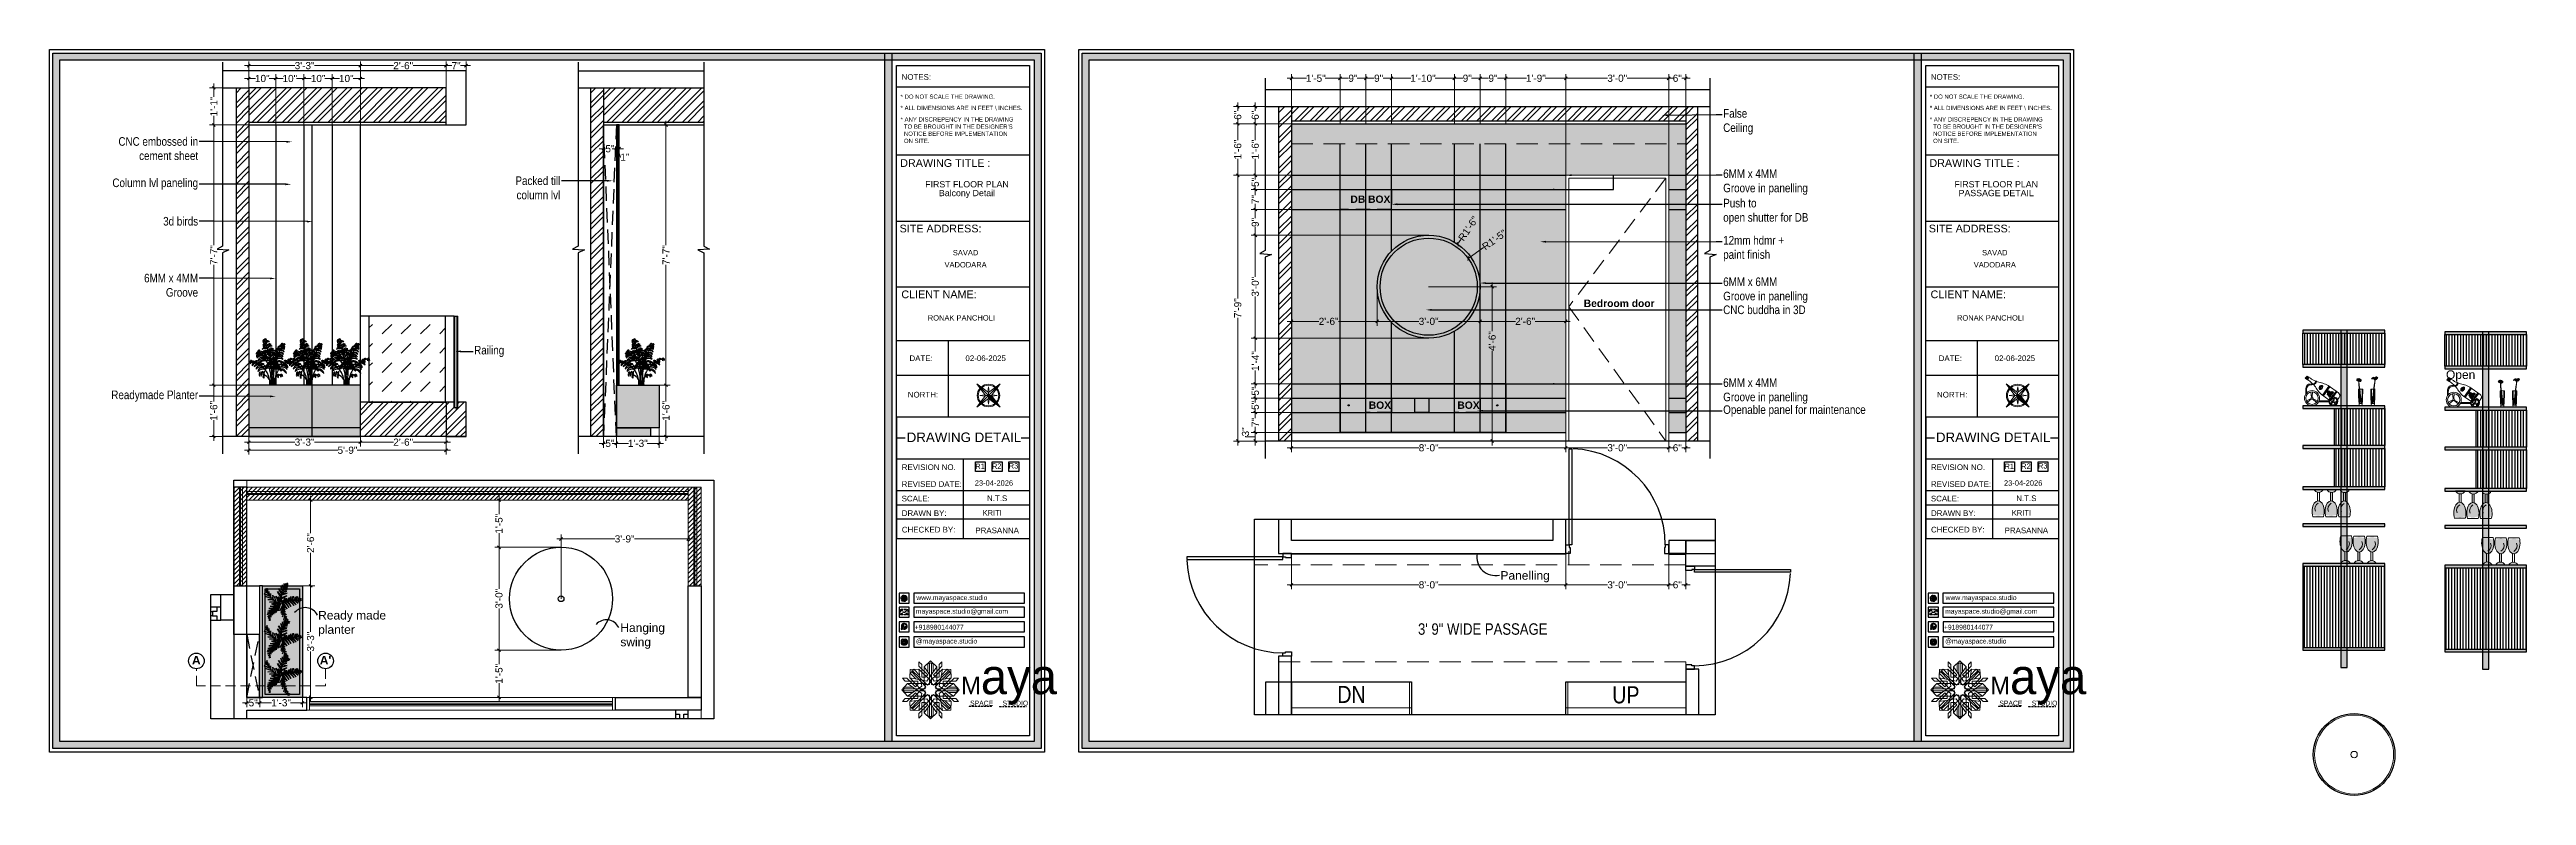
# Model space of a CAD drawing. Header units: millimetres. Extents: x 143362 to 145167, y -178521 to -176194.
# Drawn here: x 143423 to 144289, y -178521 to -178260 of the extents above; entities that cross this region are included whole.
import ezdxf
from ezdxf import colors
from ezdxf.entities.mleader import LeaderData, LeaderLine
from ezdxf.enums import TextEntityAlignment as Align
from ezdxf.math import Vec2, Vec3

# ---------------------------------------------------------------- set-up
doc = ezdxf.new("R2010")
doc.units = ezdxf.units.MM
doc.header["$MEASUREMENT"] = 0
doc.header["$PDMODE"] = 2
for name, pattern in [('00 . GROUND FLOOR$0$DASHED', [0.75, 0.5, -0.25]), ('ACAD_ISO02W100', [15, 12, -3]), ('DASHDOT2', [12.7, 6.35, -3.175, 0, -3.175]), ('DASHED', [0.75, 0.5, -0.25]), ('DASHED2', [0.375, 0.25, -0.125]), ('DASHEDX2', [1.5, 1, -0.5]), ('GOST2.303 4', [7, 5, -2, 0]), ('GOST2.303 5', [24, 20, -1.5, 1, -1.5])]:
    doc.linetypes.add(name, pattern=pattern)
doc.layers.get('Defpoints').update_dxf_attribs({"color": 220})
for name, color, linetype in [('AR DOOR', 40, 'Continuous'), ('AR ELE-5', 134, 'Continuous'), ('AR HATCH-7', 7, 'Continuous'), ('CAY', 94, 'Continuous')]:
    doc.layers.add(name, color=color, linetype=linetype)
for name, color, linetype, lineweight in [('axis', 40, 'DASHDOT2', 9), ('COLUMN', 1, 'Continuous', 30), ('Dimension', 10, 'DASHEDX2', 20), ('el', 7, 'Continuous', 20), ('FIRST FLOOR', 7, 'Continuous', 9), ('FIRST FLOOR ( DW_RAIL )', 7, 'Continuous', 9), ('FIRST FLOOR ( TEXT )', 7, 'Continuous', 9), ('FIRST FLOOR_( D - W & RAILING )', 251, 'Continuous', 9), ('FIRST FLOOR_( PLine )_', 251, 'Continuous', 30), ('FIRST FLOOR_( STAIR )', 251, 'Continuous', 9), ('FURNITURE', 32, 'Continuous', 9), ('FURNITURE-1', 252, 'Continuous', 13), ('GF FALSE CEILING', 6, 'Continuous', 35), ('GROUND FLOOR', 7, 'Continuous', 9), ('Labelling', 1, 'Continuous', 25), ('line 1', 251, 'Continuous', 13), ('NAME PLATE', 7, 'Continuous', 25), ('railing', 250, 'Continuous', 20), ('SECTION ( SLAB PLine )', 104, 'Continuous', 30), ('Text', 7, 'Continuous', 15), ('title block', 7, 'Continuous', 9), ('wall', 7, 'Continuous', 30)]:
    doc.layers.add(name, color=color, linetype=linetype, lineweight=lineweight)
doc.layers.add('XX~SLAB ( PLINE )', color=251, linetype='Continuous', plot=False)
doc.styles.add('Aerial', font='arial.ttf')
doc.styles.add('Arial', font='arial.ttf')
doc.styles.add('KATHA', font='swissc.ttf')
doc.styles.get("Standard").update_dxf_attribs({"font": 'arial.ttf', "height": 6})
doc.styles.add('style4', font='ARIALN.TTF')
doc.dimstyles.new('Cn_BT_9 ( BOLD )', dxfattribs={"dimtxt": 2.5, "dimasz": 1, "dimexe": 1.5, "dimexo": 0, "dimgap": 0.09, "dimtad": 0, "dimdec": 0, "dimzin": 3, "dimdsep": 46, "dimlunit": 4, "dimtxsty": 'Aerial', "dimblk": 'OBLIQUE', "dimcen": 0.09, "dimdle": 1.5, "dimclrd": 1, "dimclre": 1, "dimclrt": 5, "dimadec": 0, "dimazin": 0, "dimtfac": 0.75, "dimtdec": 0, "dimtofl": 0, "dimtmove": 0, "dimatfit": 3, "dimldrblk": 'OBLIQUE', "dimfxl": 0, "dimtolj": 1, "dimtzin": 0, "dimlwd": 15, "dimlwe": 15, "dimarcsym": 0})
pattern_1 = [(90, (108.3645, -2478.9293), (-1, 6e-17), [])]
pattern_2 = [(90, (58.7741, -2478.3652), (-1, 6e-17), [])]

msp = doc.modelspace()

# ---------------------------------------------------------------- texts
at = {"layer": 'Dimension', "char_height": 3, "attachment_point": 5}
for s, insert in [('\\A1;{\\fArial|b1|i0|c0|p34;\\C7;A}', (143474.01, -178473.71)), ("\\A1;{\\fArial|b1|i0|c0|p34;\\C7;A'}", (143519.23, -178473.71))]:
    msp.add_mtext(s, dxfattribs=dict(at, insert=insert))
at = {"layer": 'FIRST FLOOR ( TEXT )', "attachment_point": 5, "style": 'KATHA'}
for s, insert, char_height in [('3\' 9" WIDE PASSAGE', (143924.16, -178462.86), 4), ('DN', (143878.24, -178485.72), 6), ('UP', (143974.24, -178485.89), 6)]:
    msp.add_mtext(s, dxfattribs=dict(at, insert=insert, char_height=char_height))
at = {"layer": 'FURNITURE', "flags": 9}
for tag, p in [('XSIZE', (144218.28, -178381.22, 0.13)), ('YSIZE', (144218.28, -178381.22, 0.13)), ('XSIZE', (144267.87, -178381.78, 0.13)), ('YSIZE', (144267.87, -178381.78, 0.13))]:
    msp.add_attdef(tag, p, '0', height=0.0205, dxfattribs=at)
at = {"layer": 'FURNITURE', "width": 0.8, "flags": 9}
for tag, p, s in [('XSIZE', (144221.46, -178380.91, 0.13), '6127'), ('YSIZE', (144221.46, -178380.91, 0.13), '5414'), ('XSIZE', (144271.05, -178381.48, 0.13), '6127'), ('YSIZE', (144271.05, -178381.48, 0.13), '5414')]:
    msp.add_attdef(tag, p, s, height=0.00019, rotation=55, dxfattribs=at)
at = {"layer": 'Labelling', "color": 1, "char_height": 3, "width": 33.4543, "attachment_point": 5, "style": 'style4'}
for s, insert in [('\\A1;{\\fArial|b0|i0|c0|p34;Open}', (144266.34, -178374.28)), ('\\A1;\\pxql;{\\fArial|b0|i0|c0|p34;Panelling}', (143947.09, -178444.53)), ('\\A1;\\pxql;{\\fArial|b0|i0|c0|p34;Ready made planter}', (143533.39, -178460.96)), ('\\A1;\\pxql;{\\fArial|b0|i0|c0|p34;Hanging \\Pswing}', (143639.13, -178465.31))]:
    msp.add_mtext(s, dxfattribs=dict(at, insert=insert))
at = {"layer": 'NAME PLATE', "style": 'Arial'}
for s, height, p in [('FIRST FLOOR PLAN', 2.2021, (143743.69, -178308.32, 0.13)), ('FIRST FLOOR PLAN', 2.2021, (144103.83, -178308.32, 0.13)), ('Balcony Detail', 2.2021, (143743.69, -178311.39, 0.13)), ('PASSAGE DETAIL', 2.2021, (144103.83, -178311.39, 0.13)), (' SAVAD ', 1.88, (143743.2, -178332.1, 0.13)), (' SAVAD ', 1.88, (144103.34, -178332.1, 0.13)), ('VADODARA', 1.88, (143743.2, -178336.32, 0.13)), ('VADODARA', 1.88, (144103.34, -178336.32, 0.13)), ('RONAK PANCHOLI    ', 1.88, (143743.17, -178354.91, 0.13)), ('RONAK PANCHOLI    ', 1.88, (144103.31, -178354.91, 0.13)), ('23-04-2026', 1.88, (143753.12, -178412.69, 0.13)), ('23-04-2026', 1.88, (144113.26, -178412.69, 0.13)), ('KRITI', 1.88, (143752.51, -178423.12, 0.13)), ('KRITI', 1.88, (144112.65, -178423.12, 0.13))]:
    msp.add_text(s, height=height, dxfattribs=at).set_placement(p, align=Align.CENTER)
at = {"layer": 'NAME PLATE', "color": 1, "char_height": 1.88, "width": 2.5867, "attachment_point": 2, "style": 'Arial'}
for insert in [(143748.26, -178404.95, 0.13), (144108.4, -178404.95, 0.13)]:
    msp.add_mtext('R1', dxfattribs=dict(at, insert=insert))
at = {"layer": 'NAME PLATE', "char_height": 1.88, "width": 2.5867, "attachment_point": 2, "style": 'Arial'}
for s, insert in [('R2', (143754.08, -178404.91, 0.13)), ('R3', (143759.96, -178404.79, 0.13)), ('R2', (144114.22, -178404.91, 0.13)), ('R3', (144120.1, -178404.79, 0.13))]:
    msp.add_mtext(s, dxfattribs=dict(at, insert=insert))
at = {"layer": 'Text', "lineweight": 0, "char_height": 2.5757, "width": 28.5831, "attachment_point": 1}
for s, insert in [('{\\fArial Rounded MT Bold|b0|i0|c0|p34;DB BOX}', (143877.85, -178311.16, -0.01)), ('{\\fArial Rounded MT Bold|b0|i0|c0|p34;Bedroom door }', (143959.5, -178347.59, -0.01)), ('{\\fArial Rounded MT Bold|b0|i0|c0|p34;BOX}', (143884.28, -178383.22, -0.01)), ('{\\fArial Rounded MT Bold|b0|i0|c0|p34;BOX}', (143915.28, -178383.22, -0.01))]:
    msp.add_mtext(s, dxfattribs=dict(at, insert=insert))

# ---------------------------------------------------------------- blocks, each defined once
blk = doc.blocks.new('*U11')
for points in [[(0, 0), (0, 1120), (-30, 1120), (-30, 0)], [(40, 0), (0, 0), (0, -30), (-10, -30), (-10, -100), (40, -100)], [(-1160, 0), (-1120, 0), (-1120, -30), (-1110, -30), (-1110, -100), (-1160, -100)]]:
    blk.add_lwpolyline(points, close=True)
at = {"layer": 'AR ELE-5', "linetype": 'ByBlock', "ltscale": 15}
blk.add_arc((2, -1), 1122, 92.373, 179.9653, dxfattribs=at)
blk = doc.blocks.new('*U12')
for points in [[(-1160, 0), (-1120, 0), (-1120, 30), (-1110, 30), (-1110, 100), (-1160, 100)], [(0, 0), (0, -1120), (-30, -1120), (-30, 0)], [(40, 0), (0, 0), (0, 30), (-10, 30), (-10, 100), (40, 100)]]:
    blk.add_lwpolyline(points, close=True)
at = {"layer": 'AR ELE-5', "linetype": 'ByBlock', "ltscale": 15}
blk.add_arc((2, 1), 1122, 180.0347, 267.627, dxfattribs=at)
blk = doc.blocks.new('_Oblique')
at = {"layer": 'wall', "color": 0, "lineweight": -2}
blk.add_line((-0.5, -0.5), (0.5, 0.5), dxfattribs=at)
blk = doc.blocks.new('*D46')
at = {"layer": 'Defpoints', "color": 0, "ltscale": 10, "transparency": 16777216}
for p in [(143915.38, -178328.19), (143905.24, -178343.07)]:
    blk.add_point(p, dxfattribs=at)
at = {"layer": 'FURNITURE', "color": 1, "lineweight": 15, "ltscale": 10, "transparency": 16777216}
for p, q in [((143916.51, -178326.54), (143915.38, -178328.19)), ((143905.15, -178343.07), (143905.33, -178343.07)), ((143905.24, -178343.16), (143905.24, -178342.98))]:
    blk.add_line(p, q, dxfattribs=at)
at = {"layer": 'FURNITURE', "color": 1, "lineweight": 15, "ltscale": 10, "transparency": 16777216, "rotation": 235.7271348869357}
blk.add_blockref('_Oblique', (143915.38, -178328.19), dxfattribs=at)
at = {"layer": 'FURNITURE', "color": 5, "lineweight": 30, "ltscale": 10, "transparency": 16777216, "insert": (143919.1, -178322.73), "char_height": 2.5, "attachment_point": 5, "rotation": 55.72713, "style": 'Aerial'}
blk.add_mtext('\\A1;R1\'-6"', dxfattribs=at)
blk = doc.blocks.new('*D47')
at = {"layer": 'Defpoints', "color": 0, "ltscale": 10, "transparency": 16777216}
for p in [(143919.08, -178333.19), (143905.24, -178343.07)]:
    blk.add_point(p, dxfattribs=at)
at = {"layer": 'FURNITURE', "color": 1, "lineweight": 15, "ltscale": 10, "transparency": 16777216}
for p, q in [((143924.47, -178329.34), (143919.08, -178333.19)), ((143905.15, -178343.07), (143905.33, -178343.07)), ((143905.24, -178343.16), (143905.24, -178342.98))]:
    blk.add_line(p, q, dxfattribs=at)
at = {"layer": 'FURNITURE', "color": 1, "lineweight": 15, "ltscale": 10, "transparency": 16777216, "rotation": 215.5272852787741}
blk.add_blockref('_Oblique', (143919.08, -178333.19), dxfattribs=at)
at = {"layer": 'FURNITURE', "color": 5, "lineweight": 30, "ltscale": 10, "transparency": 16777216, "insert": (143928.22, -178326.66), "char_height": 2.5, "attachment_point": 5, "rotation": 35.52729, "style": 'Aerial'}
blk.add_mtext('\\A1;R1\'-5"', dxfattribs=at)
blk = doc.blocks.new('*D48')
at = {"layer": 'Defpoints', "color": 0, "ltscale": 10, "transparency": 16777216}
for p in [(143905.24, -178343.07), (143905.33, -178397.07), (143927.46, -178397.07)]:
    blk.add_point(p, dxfattribs=at)
at = {"layer": 'FURNITURE', "color": 1, "lineweight": 15, "ltscale": 10, "transparency": 16777216}
for p, q in [((143927.46, -178341.57), (143927.46, -178358.6)), ((143905.24, -178343.07), (143928.96, -178343.07)), ((143927.46, -178398.57), (143927.46, -178365.53)), ((143905.33, -178397.07), (143928.96, -178397.07))]:
    blk.add_line(p, q, dxfattribs=at)
for p, rotation in [((143927.46, -178343.07), 90), ((143927.46, -178397.07), 270)]:
    blk.add_blockref('_Oblique', p, dxfattribs=dict(at, rotation=rotation))
at = {"layer": 'FURNITURE', "color": 5, "lineweight": 30, "ltscale": 10, "transparency": 16777216, "insert": (143927.46, -178362.07), "char_height": 2.5, "attachment_point": 5, "rotation": 90, "style": 'Aerial'}
blk.add_mtext('\\A1;4\'-6"', dxfattribs=at)
blk = doc.blocks.new('*D49')
at = {"layer": 'Defpoints', "color": 0, "ltscale": 10, "transparency": 16777216}
for p in [(143857.24, -178304.07), (143844.57, -178309.07), (143857.24, -178309.07)]:
    blk.add_point(p, dxfattribs=at)
at = {"layer": 'FURNITURE', "color": 1, "lineweight": 15, "ltscale": 10, "transparency": 16777216}
for p, q in [((143857.24, -178304.07), (143843.07, -178304.07)), ((143844.57, -178302.57), (143844.57, -178305.04)), ((143857.24, -178309.07), (143843.07, -178309.07)), ((143844.57, -178310.57), (143844.57, -178308.09))]:
    blk.add_line(p, q, dxfattribs=at)
for p, rotation in [((143844.57, -178304.07), 90), ((143844.57, -178309.07), 270)]:
    blk.add_blockref('_Oblique', p, dxfattribs=dict(at, rotation=rotation))
at = {"layer": 'FURNITURE', "color": 5, "lineweight": 30, "ltscale": 10, "transparency": 16777216, "insert": (143844.57, -178306.57), "char_height": 2.5, "attachment_point": 5, "rotation": 90, "style": 'Aerial'}
blk.add_mtext('\\A1;5"', dxfattribs=at)
blk = doc.blocks.new('*D50')
at = {"layer": 'Defpoints', "color": 0, "ltscale": 10, "transparency": 16777216}
for p in [(143844.57, -178316.07), (143857.24, -178309.07), (143857.24, -178316.07)]:
    blk.add_point(p, dxfattribs=at)
at = {"layer": 'FURNITURE', "color": 1, "lineweight": 15, "ltscale": 10, "transparency": 16777216}
for p, q in [((143844.57, -178307.57), (143844.57, -178311.05)), ((143857.24, -178309.07), (143843.07, -178309.07)), ((143857.24, -178316.07), (143843.07, -178316.07)), ((143844.57, -178317.57), (143844.57, -178314.08))]:
    blk.add_line(p, q, dxfattribs=at)
for p, rotation in [((143844.57, -178309.07), 90), ((143844.57, -178316.07), 270)]:
    blk.add_blockref('_Oblique', p, dxfattribs=dict(at, rotation=rotation))
at = {"layer": 'FURNITURE', "color": 5, "lineweight": 30, "ltscale": 10, "transparency": 16777216, "insert": (143844.57, -178312.57), "char_height": 2.5, "attachment_point": 5, "rotation": 90, "style": 'Aerial'}
blk.add_mtext('\\A1;7"', dxfattribs=at)
blk = doc.blocks.new('*D51')
at = {"layer": 'Defpoints', "color": 0, "ltscale": 10, "transparency": 16777216}
for p in [(143857.24, -178316.07), (143844.57, -178325.07), (143905.24, -178325.07)]:
    blk.add_point(p, dxfattribs=at)
at = {"layer": 'FURNITURE', "color": 1, "lineweight": 15, "ltscale": 10, "transparency": 16777216}
for p, q in [((143857.24, -178316.07), (143843.07, -178316.07)), ((143844.57, -178314.57), (143844.57, -178319.04)), ((143905.24, -178325.07), (143843.07, -178325.07)), ((143844.57, -178326.57), (143844.57, -178322.09))]:
    blk.add_line(p, q, dxfattribs=at)
for p, rotation in [((143844.57, -178316.07), 90), ((143844.57, -178325.07), 270)]:
    blk.add_blockref('_Oblique', p, dxfattribs=dict(at, rotation=rotation))
at = {"layer": 'FURNITURE', "color": 5, "lineweight": 30, "ltscale": 10, "transparency": 16777216, "insert": (143844.57, -178320.57), "char_height": 2.5, "attachment_point": 5, "rotation": 90, "style": 'Aerial'}
blk.add_mtext('\\A1;9"', dxfattribs=at)
blk = doc.blocks.new('*D52')
at = {"layer": 'Defpoints', "color": 0, "ltscale": 10, "transparency": 16777216}
for p in [(143905.24, -178325.07), (143844.57, -178361.07), (143905.24, -178361.07)]:
    blk.add_point(p, dxfattribs=at)
at = {"layer": 'FURNITURE', "color": 1, "lineweight": 15, "ltscale": 10, "transparency": 16777216}
for p, q in [((143905.24, -178325.07), (143843.07, -178325.07)), ((143844.57, -178323.57), (143844.57, -178339.65)), ((143844.57, -178362.57), (143844.57, -178346.48)), ((143905.24, -178361.07), (143843.07, -178361.07))]:
    blk.add_line(p, q, dxfattribs=at)
for p, rotation in [((143844.57, -178325.07), 90), ((143844.57, -178361.07), 270)]:
    blk.add_blockref('_Oblique', p, dxfattribs=dict(at, rotation=rotation))
at = {"layer": 'FURNITURE', "color": 5, "lineweight": 30, "ltscale": 10, "transparency": 16777216, "insert": (143844.57, -178343.07), "char_height": 2.5, "attachment_point": 5, "rotation": 90, "style": 'Aerial'}
blk.add_mtext('\\A1;3\'-0"', dxfattribs=at)
blk = doc.blocks.new('*D53')
at = {"layer": 'Defpoints', "color": 0, "ltscale": 10, "transparency": 16777216}
for p in [(143844.57, -178394.07), (143857.24, -178387.07), (143857.24, -178394.07)]:
    blk.add_point(p, dxfattribs=at)
at = {"layer": 'FURNITURE', "color": 1, "lineweight": 15, "ltscale": 10, "transparency": 16777216}
for p, q in [((143844.57, -178385.57), (143844.57, -178389.05)), ((143857.24, -178387.07), (143843.07, -178387.07)), ((143857.24, -178394.07), (143843.07, -178394.07)), ((143844.57, -178395.57), (143844.57, -178392.08))]:
    blk.add_line(p, q, dxfattribs=at)
for p, rotation in [((143844.57, -178387.07), 90), ((143844.57, -178394.07), 270)]:
    blk.add_blockref('_Oblique', p, dxfattribs=dict(at, rotation=rotation))
at = {"layer": 'FURNITURE', "color": 5, "lineweight": 30, "ltscale": 10, "transparency": 16777216, "insert": (143844.57, -178390.57), "char_height": 2.5, "attachment_point": 5, "rotation": 90, "style": 'Aerial'}
blk.add_mtext('\\A1;7"', dxfattribs=at)
blk = doc.blocks.new('*D54')
at = {"layer": 'Defpoints', "color": 0, "ltscale": 10, "transparency": 16777216}
for p in [(143874.24, -178270.15), (143857.24, -178286.07), (143874.24, -178286.07)]:
    blk.add_point(p, dxfattribs=at)
at = {"layer": 'FURNITURE', "color": 1, "lineweight": 15, "ltscale": 10, "transparency": 16777216}
for p, q in [((143855.74, -178270.15), (143862.45, -178270.15)), ((143857.24, -178286.07), (143857.24, -178268.65)), ((143875.74, -178270.15), (143869.04, -178270.15)), ((143874.24, -178286.07), (143874.24, -178268.65))]:
    blk.add_line(p, q, dxfattribs=at)
at = {"layer": 'FURNITURE', "color": 1, "lineweight": 15, "ltscale": 10, "transparency": 16777216, "rotation": 180}
blk.add_blockref('_Oblique', (143857.24, -178270.15), dxfattribs=at)
at = {"layer": 'FURNITURE', "color": 1, "lineweight": 15, "ltscale": 10, "transparency": 16777216}
blk.add_blockref('_Oblique', (143874.24, -178270.15), dxfattribs=at)
at = {"layer": 'FURNITURE', "color": 5, "lineweight": 30, "ltscale": 10, "transparency": 16777216, "insert": (143865.74, -178270.15), "char_height": 2.5, "attachment_point": 5, "style": 'Aerial'}
blk.add_mtext('\\A1;1\'-5"', dxfattribs=at)
blk = doc.blocks.new('*D55')
at = {"layer": 'Defpoints', "color": 0, "ltscale": 10, "transparency": 16777216}
for p in [(143883.24, -178270.15), (143874.24, -178286.07), (143883.24, -178286.07)]:
    blk.add_point(p, dxfattribs=at)
at = {"layer": 'FURNITURE', "color": 1, "lineweight": 15, "ltscale": 10, "transparency": 16777216}
for p, q in [((143872.74, -178270.15), (143877.22, -178270.15)), ((143874.24, -178286.07), (143874.24, -178268.65)), ((143884.74, -178270.15), (143880.27, -178270.15)), ((143883.24, -178286.07), (143883.24, -178268.65))]:
    blk.add_line(p, q, dxfattribs=at)
at = {"layer": 'FURNITURE', "color": 1, "lineweight": 15, "ltscale": 10, "transparency": 16777216, "rotation": 180}
blk.add_blockref('_Oblique', (143874.24, -178270.15), dxfattribs=at)
at = {"layer": 'FURNITURE', "color": 1, "lineweight": 15, "ltscale": 10, "transparency": 16777216}
blk.add_blockref('_Oblique', (143883.24, -178270.15), dxfattribs=at)
at = {"layer": 'FURNITURE', "color": 5, "lineweight": 30, "ltscale": 10, "transparency": 16777216, "insert": (143878.74, -178270.15), "char_height": 2.5, "attachment_point": 5, "style": 'Aerial'}
blk.add_mtext('\\A1;9"', dxfattribs=at)
blk = doc.blocks.new('*D56')
at = {"layer": 'Defpoints', "color": 0, "ltscale": 10, "transparency": 16777216}
for p in [(143953.24, -178270.15), (143932.24, -178286.07), (143953.24, -178304.07)]:
    blk.add_point(p, dxfattribs=at)
at = {"layer": 'FURNITURE', "color": 1, "lineweight": 15, "ltscale": 10, "transparency": 16777216}
for p, q in [((143930.74, -178270.15), (143939.45, -178270.15)), ((143932.24, -178286.07), (143932.24, -178268.65)), ((143954.74, -178270.15), (143946.04, -178270.15)), ((143953.24, -178304.07), (143953.24, -178268.65))]:
    blk.add_line(p, q, dxfattribs=at)
at = {"layer": 'FURNITURE', "color": 1, "lineweight": 15, "ltscale": 10, "transparency": 16777216, "rotation": 180}
blk.add_blockref('_Oblique', (143932.24, -178270.15), dxfattribs=at)
at = {"layer": 'FURNITURE', "color": 1, "lineweight": 15, "ltscale": 10, "transparency": 16777216}
blk.add_blockref('_Oblique', (143953.24, -178270.15), dxfattribs=at)
at = {"layer": 'FURNITURE', "color": 5, "lineweight": 30, "ltscale": 10, "transparency": 16777216, "insert": (143942.74, -178270.15), "char_height": 2.5, "attachment_point": 5, "style": 'Aerial'}
blk.add_mtext('\\A1;1\'-9"', dxfattribs=at)
blk = doc.blocks.new('*D57')
at = {"layer": 'Defpoints', "color": 0, "ltscale": 10, "transparency": 16777216}
for p in [(143989.24, -178270.15), (143953.24, -178304.07), (143989.24, -178304.07)]:
    blk.add_point(p, dxfattribs=at)
at = {"layer": 'FURNITURE', "color": 1, "lineweight": 15, "ltscale": 10, "transparency": 16777216}
for p, q in [((143951.74, -178270.15), (143967.83, -178270.15)), ((143953.24, -178304.07), (143953.24, -178268.65)), ((143990.74, -178270.15), (143974.66, -178270.15)), ((143989.24, -178304.07), (143989.24, -178268.65))]:
    blk.add_line(p, q, dxfattribs=at)
at = {"layer": 'FURNITURE', "color": 1, "lineweight": 15, "ltscale": 10, "transparency": 16777216, "rotation": 180}
blk.add_blockref('_Oblique', (143953.24, -178270.15), dxfattribs=at)
at = {"layer": 'FURNITURE', "color": 1, "lineweight": 15, "ltscale": 10, "transparency": 16777216}
blk.add_blockref('_Oblique', (143989.24, -178270.15), dxfattribs=at)
at = {"layer": 'FURNITURE', "color": 5, "lineweight": 30, "ltscale": 10, "transparency": 16777216, "insert": (143971.24, -178270.15), "char_height": 2.5, "attachment_point": 5, "style": 'Aerial'}
blk.add_mtext('\\A1;3\'-0"', dxfattribs=at)
blk = doc.blocks.new('*D58')
at = {"layer": 'Defpoints', "color": 0, "ltscale": 10, "transparency": 16777216}
for p in [(143995.24, -178270.15), (143989.24, -178304.07), (143995.24, -178304.07)]:
    blk.add_point(p, dxfattribs=at)
at = {"layer": 'FURNITURE', "color": 1, "lineweight": 15, "ltscale": 10, "transparency": 16777216}
for p, q in [((143987.74, -178270.15), (143990.71, -178270.15)), ((143989.24, -178304.07), (143989.24, -178268.65)), ((143996.74, -178270.15), (143993.78, -178270.15)), ((143995.24, -178304.07), (143995.24, -178268.65))]:
    blk.add_line(p, q, dxfattribs=at)
at = {"layer": 'FURNITURE', "color": 1, "lineweight": 15, "ltscale": 10, "transparency": 16777216, "rotation": 180}
blk.add_blockref('_Oblique', (143989.24, -178270.15), dxfattribs=at)
at = {"layer": 'FURNITURE', "color": 1, "lineweight": 15, "ltscale": 10, "transparency": 16777216}
blk.add_blockref('_Oblique', (143995.24, -178270.15), dxfattribs=at)
at = {"layer": 'FURNITURE', "color": 5, "lineweight": 30, "ltscale": 10, "transparency": 16777216, "insert": (143992.24, -178270.15), "char_height": 2.5, "attachment_point": 5, "style": 'Aerial'}
blk.add_mtext('\\A1;6"', dxfattribs=at)
blk = doc.blocks.new('FSFSF')
at = {"color": 42, "lineweight": 5, "true_color": 0xe0ac11}
for p, q in [((28587.7, 131.2), (28591.1, 131.2)), ((28589.8, 129.1), (28587.7, 131.2)), ((28589.8, 129.1), (28599.3, 129.1)), ((28597.5, 124.8), (28591.1, 131.2)), ((28593.2, 131.5), (28593.5, 137.7)), ((28593.2, 131.5), (28601.7, 122.7)), ((28601.2, 130.2), (28593.2, 131.5)), ((28593.4, 135), (28594.6, 136.1)), ((28593.4, 135), (28597.6, 130.8)), ((28599.8, 138.1), (28593.5, 137.7)), ((28595.1, 136.7), (28594.5, 136.7)), ((28594.6, 136.1), (28594.6, 136.7)), ((28605.2, 125), (28594.6, 136.1)), ((28596.2, 137.9), (28595.1, 136.7)), ((28606.3, 126.1), (28595.1, 136.7)), ((28596.2, 137.9), (28600.5, 133.6)), ((28599.3, 126.5), (28599.3, 129.1)), ((28599.8, 138.1), (28608.6, 129.6)), ((28601, 130), (28599.8, 138.1)), ((28600, 143.5), (28600, 140.2)), ((28602.1, 141.4), (28600, 143.5)), ((28606.5, 133.8), (28600, 140.2)), ((28605.9, 129.2), (28601, 130)), ((28602.1, 125.4), (28601.2, 130.2)), ((28602.1, 141.4), (28602.1, 132)), ((28604.7, 132), (28602.1, 132)), ((28603.9, 139.7), (28608.6, 144.1)), ((28603.9, 126.6), (28603.9, 139.7)), ((28603.9, 139.7), (28608.6, 133)), ((28606.5, 133.8), (28604.7, 132)), ((28605.9, 129.2), (28608.6, 133)), ((28607.9, 142.2), (28606.6, 142.2)), ((28606.6, 142.2), (28606.6, 135.8)), ((28607.9, 142.2), (28608.6, 142.8)), ((28607.9, 142.2), (28607.9, 126.6)), ((28607.9, 128.9), (28608.6, 129.6)), ((28607.9, 128.9), (28608.6, 128.3)), ((28613.3, 139.7), (28608.6, 144.1)), ((28609.3, 142.2), (28608.6, 142.8)), ((28613.3, 139.7), (28608.6, 133)), ((28617.4, 138.1), (28608.6, 129.6)), ((28611.3, 129.2), (28608.6, 133)), ((28609.3, 128.9), (28608.6, 129.6)), ((28609.3, 128.9), (28608.6, 128.3)), ((28609.3, 142.2), (28609.3, 126.6)), ((28609.3, 142.2), (28610.6, 142.2)), ((28610.6, 142.2), (28610.6, 135.8)), ((28610.7, 133.8), (28617.1, 140.2)), ((28610.7, 133.8), (28612.4, 132)), ((28610.9, 126.1), (28622, 136.7)), ((28611.3, 129.2), (28616.1, 130)), ((28612, 125), (28622.6, 136.1)), ((28612.4, 132), (28615, 132)), ((28613.3, 126.6), (28613.3, 139.7)), ((28615, 141.4), (28617.1, 143.5)), ((28615, 141.4), (28615, 132)), ((28615.1, 125.4), (28615.9, 130.2)), ((28624, 131.5), (28615.5, 122.7)), ((28615.9, 130.2), (28624, 131.5)), ((28616.1, 130), (28617.4, 138.1)), ((28620.9, 137.9), (28616.7, 133.6)), ((28617.1, 143.5), (28617.1, 140.2)), ((28617.4, 138.1), (28623.6, 137.7)), ((28627.3, 129.1), (28617.9, 129.1)), ((28617.9, 126.5), (28617.9, 129.1)), ((28623.8, 135), (28619.6, 130.8)), ((28619.7, 124.8), (28626.1, 131.2)), ((28620.9, 137.9), (28622, 136.7)), ((28622, 136.7), (28622.6, 136.7)), ((28622.6, 136.1), (28622.6, 136.7)), ((28623.8, 135), (28622.6, 136.1)), ((28624, 131.5), (28623.6, 137.7)), ((28629.5, 131.2), (28626.1, 131.2)), ((28627.3, 129.1), (28629.5, 131.2)), ((28591.6, 127.4), (28587.2, 122.7)), ((28591.6, 117.9), (28587.2, 122.7)), ((28589.8, 116.2), (28587.7, 114.1)), ((28587.7, 114.1), (28591.1, 114.1)), ((28589, 123.3), (28588.4, 122.7)), ((28589, 122), (28588.4, 122.7)), ((28589, 123.3), (28589, 124.7)), ((28589, 124.7), (28595.4, 124.7)), ((28589, 123.3), (28604.7, 123.3)), ((28589, 122), (28604.7, 122)), ((28589, 122), (28589, 120.7)), ((28589, 120.7), (28595.4, 120.7)), ((28589.8, 116.2), (28599.3, 116.2)), ((28597.5, 120.5), (28591.1, 114.1)), ((28604.7, 127.4), (28591.6, 127.4)), ((28591.6, 127.4), (28598.2, 122.7)), ((28591.6, 117.9), (28598.2, 122.7)), ((28604.7, 117.9), (28591.6, 117.9)), ((28593.2, 113.9), (28601.7, 122.7)), ((28601.2, 115.1), (28593.2, 113.9)), ((28593.2, 113.9), (28593.5, 107.6)), ((28593.4, 110.3), (28597.6, 114.5)), ((28605.2, 120.4), (28594.6, 109.2)), ((28606.3, 119.1), (28595.1, 108.5)), ((28596.2, 107.4), (28600.5, 111.6)), ((28597.5, 124.8), (28599.3, 126.5)), ((28597.5, 120.5), (28599.3, 118.8)), ((28602.1, 125.4), (28598.2, 122.7)), ((28602.1, 119.9), (28598.2, 122.7)), ((28599.3, 118.8), (28599.3, 116.2)), ((28599.8, 107.2), (28608.6, 115.7)), ((28601, 115.2), (28599.8, 107.2)), ((28606.5, 111.5), (28600, 105.1)), ((28605.9, 116), (28601, 115.2)), ((28602.1, 119.9), (28601.2, 115.1)), ((28602.3, 123.3), (28601.7, 122.7)), ((28602.3, 122), (28601.7, 122.7)), ((28602.1, 103.8), (28602.1, 113.3)), ((28604.7, 113.3), (28602.1, 113.3)), ((28602.3, 123.3), (28603, 122.7)), ((28602.3, 122), (28603, 122.7)), ((28605.2, 125), (28603, 122.7)), ((28605.2, 120.4), (28603, 122.7)), ((28603.7, 126.5), (28603.7, 127.4)), ((28604.7, 126.5), (28603.7, 126.5)), ((28604.7, 118.8), (28603.7, 118.8)), ((28603.7, 118.8), (28603.7, 117.9)), ((28604.7, 127.6), (28603.9, 127.6)), ((28607.9, 126.6), (28603.9, 126.6)), ((28607.9, 118.6), (28603.9, 118.6)), ((28603.9, 118.6), (28603.9, 105.5)), ((28604.7, 117.7), (28603.9, 117.7)), ((28603.9, 105.5), (28608.6, 112.2)), ((28604.7, 126.6), (28604.7, 127.6)), ((28604.7, 123.3), (28604.7, 127.4)), ((28604.7, 122), (28604.7, 117.9)), ((28604.7, 118.6), (28604.7, 117.7)), ((28606.5, 111.5), (28604.7, 113.3)), ((28605.9, 116), (28608.6, 112.2)), ((28606.3, 126.1), (28608.6, 128.3)), ((28606.3, 119.1), (28608.6, 117)), ((28607.9, 103), (28607.9, 118.6)), ((28607.9, 116.3), (28608.6, 117)), ((28607.9, 116.3), (28608.6, 115.7)), ((28610.9, 126.1), (28608.6, 128.3)), ((28610.9, 119.1), (28608.6, 117)), ((28609.3, 116.3), (28608.6, 117)), ((28609.3, 116.3), (28608.6, 115.7)), ((28611.3, 116), (28608.6, 112.2)), ((28617.4, 107.2), (28608.6, 115.7)), ((28613.3, 105.5), (28608.6, 112.2)), ((28609.3, 126.6), (28613.3, 126.6)), ((28609.3, 118.6), (28613.3, 118.6)), ((28609.3, 103), (28609.3, 118.6)), ((28610.7, 111.5), (28612.4, 113.3)), ((28610.7, 111.5), (28617.1, 105.1)), ((28610.9, 119.1), (28622, 108.5)), ((28611.3, 116), (28616.1, 115.2)), ((28612, 125), (28614.2, 122.7)), ((28612, 120.4), (28614.2, 122.7)), ((28612, 120.4), (28622.6, 109.2)), ((28612.4, 113.3), (28615, 113.3)), ((28612.5, 126.6), (28612.5, 127.6)), ((28612.5, 127.6), (28613.3, 127.6)), ((28612.5, 123.3), (28612.5, 127.4)), ((28612.5, 127.4), (28625.6, 127.4)), ((28612.5, 126.5), (28613.5, 126.5)), ((28628.2, 123.3), (28612.5, 123.3)), ((28612.5, 122), (28612.5, 117.9)), ((28628.2, 122), (28612.5, 122)), ((28612.5, 118.8), (28613.5, 118.8)), ((28612.5, 118.6), (28612.5, 117.7)), ((28612.5, 117.9), (28625.6, 117.9)), ((28612.5, 117.7), (28613.3, 117.7)), ((28613.3, 118.6), (28613.3, 105.5)), ((28613.5, 126.5), (28613.5, 127.4)), ((28613.5, 118.8), (28613.5, 117.9)), ((28614.9, 123.3), (28614.2, 122.7)), ((28614.9, 122), (28614.2, 122.7)), ((28614.9, 123.3), (28615.5, 122.7)), ((28614.9, 122), (28615.5, 122.7)), ((28615, 103.8), (28615, 113.3)), ((28615.1, 125.4), (28619, 122.7)), ((28615.1, 119.9), (28619, 122.7)), ((28615.1, 119.9), (28615.9, 115.1)), ((28624, 113.9), (28615.5, 122.7)), ((28615.9, 115.1), (28624, 113.9)), ((28616.1, 115.2), (28617.4, 107.2)), ((28620.9, 107.4), (28616.7, 111.6)), ((28619.7, 124.8), (28617.9, 126.5)), ((28619.7, 120.5), (28617.9, 118.8)), ((28617.9, 118.8), (28617.9, 116.2)), ((28627.3, 116.2), (28617.9, 116.2)), ((28625.6, 127.4), (28619, 122.7)), ((28625.6, 117.9), (28619, 122.7)), ((28623.8, 110.3), (28619.6, 114.5)), ((28619.7, 120.5), (28626.1, 114.1)), ((28628.2, 124.7), (28621.8, 124.7)), ((28628.2, 120.7), (28621.8, 120.7)), ((28624, 113.9), (28623.6, 107.6)), ((28625.6, 127.4), (28630, 122.7)), ((28625.6, 117.9), (28630, 122.7)), ((28629.5, 114.1), (28626.1, 114.1)), ((28627.3, 116.2), (28629.5, 114.1)), ((28628.2, 123.3), (28628.2, 124.7)), ((28628.2, 123.3), (28628.8, 122.7)), ((28628.2, 122), (28628.8, 122.7)), ((28628.2, 122), (28628.2, 120.7)), ((28593.4, 110.3), (28594.6, 109.2)), ((28599.8, 107.2), (28593.5, 107.5)), ((28595.1, 108.5), (28594.5, 108.5)), ((28594.6, 109.2), (28594.6, 108.6)), ((28596.2, 107.4), (28595.1, 108.5)), ((28600, 101.7), (28600, 105.1)), ((28602.1, 103.8), (28600, 101.7)), ((28603.9, 105.5), (28608.6, 101.1)), ((28606.6, 103), (28606.6, 109.4)), ((28607.9, 103), (28606.6, 103)), ((28607.9, 103), (28608.6, 102.4)), ((28613.3, 105.5), (28608.6, 101.1)), ((28609.3, 103), (28608.6, 102.4)), ((28609.3, 103), (28610.6, 103)), ((28610.6, 103), (28610.6, 109.4)), ((28615, 103.8), (28617.1, 101.7)), ((28617.1, 101.7), (28617.1, 105.1)), ((28617.4, 107.2), (28623.6, 107.5)), ((28620.9, 107.4), (28622, 108.5)), ((28622, 108.5), (28622.6, 108.5)), ((28623.8, 110.3), (28622.6, 109.2)), ((28622.6, 109.2), (28622.6, 108.6))]:
    blk.add_line(p, q, dxfattribs=at)
blk = doc.blocks.new('hgwg')
at = {"layer": 'Dimension', "true_color": 0xd39e00}
h = blk.add_hatch(color=42, dxfattribs=at)
h.dxf.hatch_style = 1
h.paths.add_polyline_path([(27505.7, 45.1), (27494.3, 45.1), (27494.3, 44.9), (27505.7, 44.9)])
h = blk.add_hatch(color=42, dxfattribs=at)
h.dxf.hatch_style = 1
h.paths.add_polyline_path([(27523.3, 44.9), (27509.7, 44.9), (27509.7, 44.8), (27523.3, 44.8)])
at = {"layer": 'Dimension', "color": 42, "true_color": 0xd39e00}
for p, q in [((27494.3, 45.1), (27505.7, 45.1)), ((27494.3, 44.9), (27494.3, 45.1)), ((27494.3, 44.9), (27505.7, 44.9)), ((27505.7, 45.1), (27505.7, 44.9)), ((27509.7, 44.9), (27523.3, 44.9)), ((27509.7, 44.9), (27509.7, 44.8)), ((27509.7, 44.8), (27523.3, 44.8)), ((27523.3, 44.8), (27523.3, 44.9))]:
    blk.add_line(p, q, dxfattribs=at)
at = {"layer": 'Dimension', "color": 42, "true_color": 0xd39e00, "attachment_point": 1}
for s, width, insert, char_height in [('{\\fCinzel|b0|i0|c0|p2;\\H1.5x;M\\fAmsterdam One|b0|i0|c0|p2;\\H2x;aya}', 85.328, (27490.2, 69.2), 6), ('{\\fCinzel|b0|i0|c0|p0;SPACE     STUDIO}', 66.129, (27494.8, 47.9), 2.5)]:
    blk.add_mtext_dynamic_manual_height_columns(s, width=width, gutter_width=30, heights=[0], dxfattribs=dict(at, insert=insert, char_height=char_height))
blk = doc.blocks.new('QEGW4TG')
at = {"layer": 'Dimension', "true_color": 0x000000}
h = blk.add_hatch(color=18, dxfattribs=at)
h.dxf.hatch_style = 1
h.paths.add_polyline_path([(2.7, 1.9, 0.170513), (2.9, 2, 0.190337), (3.1, 2.2, 0.316231), (3.1, 2.3), (2.8, 2.4, 0.273721), (2.7, 2.3, 0.040749), (2.6, 2.3, -0.441282), (2.5, 2.2, -0.11828), (2.1, 2.6, -0.441282), (2.1, 2.7, 0.040749), (2.1, 2.8, 0.290083), (2.1, 2.9), (2, 3.2, 0.316231), (1.9, 3.2, 0.190337), (1.7, 3, 0.170513), (1.7, 2.7, 0.252784)], flags=0)
h.paths.add_polyline_path([(1.2, 2), (1, 1.3, 0.550912), (1.1, 1.2), (1.8, 1.4, 6.344125)])
h.paths.add_polyline_path([(1.8, 1.7), (1.4, 1.6), (1.5, 2, -9.071339)], flags=16)
h.paths.add_polyline_path([(3.1, 2.2, -0.17811), (2.9, 2, -0.170513), (2.7, 1.9, -0.252784), (1.7, 2.7, -0.170513), (1.7, 3, -0.17811), (1.9, 3.2, -0.370089), (2, 3.2), (2.1, 2.9, -0.307185), (2.1, 2.8, -0.041087), (2.1, 2.7, 0.321676), (2.1, 2.7, 0.126524), (2.6, 2.2, 0.312216), (2.6, 2.3, -0.041087), (2.7, 2.3, -0.290673), (2.8, 2.4), (3.1, 2.3, -0.370089)], flags=0)
h = blk.add_hatch(color=18, dxfattribs=at)
h.dxf.hatch_style = 1
h.paths.add_polyline_path([(2.8, 2.4, 0.273721), (2.7, 2.3, 0.040749), (2.6, 2.3, -0.441282), (2.5, 2.2, -0.11828), (2.1, 2.6, -0.441282), (2.1, 2.7, 0.040749), (2.1, 2.8, 0.290083), (2.1, 2.9), (2, 3.2, 0.316231), (1.9, 3.2, 0.190337), (1.7, 3, 0.170513), (1.7, 2.7, 0.252784), (2.7, 1.9, 0.170513), (2.9, 2, 0.190337), (3.1, 2.2, 0.316231), (3.1, 2.3)])
for p, q in [((1.2, 2), (1, 1.3)), ((1.1, 1.2), (1.8, 1.4)), ((1.5, 2), (1.4, 1.6)), ((1.4, 1.6), (1.8, 1.7)), ((2, 3.2), (2.1, 2.9)), ((3.1, 2.3), (2.8, 2.4))]:
    blk.add_line(p, q)
blk.add_lwpolyline([(0, 0), (4.7, 0), (4.7, 4.7), (0, 4.7)], close=True)
for centre, radius, start, end in [((1.1, 1.3), 0.0598, 164.8483, 282.1458), ((2.4, 2.6), 1.34, 241.4727, 205.6422), ((2.4, 2.6), 1.04, 235.9962, 210.8333), ((2.1, 2.9), 0.364, 118.9685, 159.3648), ((2.1, 2.9), 0.39, 159.7007, 198.4072), ((3, 3.2), 1.33, 201.4218, 258.1669), ((1.9, 3.1), 0.0896, 41.8985, 123.1344), ((2.1, 2.7), 0.066, 135.9932, 224.8892), ((2, 2.9), 0.104, 320.3924, 28.6971), ((1.7, 3.2), 0.586, 312.4617, 321.8728), ((3.1, 3.4), 1.31, 216.5455, 243.5279), ((2.6, 2.3), 0.066, 234.2482, 323.1441), ((3.1, 1.9), 0.586, 137.2645, 146.6756), ((2.8, 2.3), 0.104, 70.4402, 138.745), ((2.8, 2.3), 0.39, 260.7301, 299.4366), ((2.8, 2.3), 0.364, 299.7725, 340.1688), ((3, 2.2), 0.0896, 336.0029, 57.2388)]:
    blk.add_arc(centre, radius, start, end)
blk = doc.blocks.new('ASGERG')
at = {"layer": 'Dimension', "true_color": 0x000000}
h = blk.add_hatch(color=18, dxfattribs=at)
h.dxf.hatch_style = 1
h.paths.add_polyline_path([(1, 1.7, 0.353872), (1.7, 1), (3, 1, 0.353872), (3.7, 1.7), (3.7, 3, 0.353872), (3, 3.7), (1.7, 3.7, 0.353872), (1, 3)])
h.paths.add_polyline_path([(1.3, 3, -0.353872), (1.7, 3.4), (2.9, 3.4, -0.353872), (3.4, 3), (3.4, 1.7, -0.353872), (2.9, 1.3), (1.7, 1.3, -0.353872), (1.3, 1.7)], flags=16)
h.paths.add_polyline_path([(3, 2.3, -1), (1.6, 2.3, -1)], flags=0)
h.paths.add_polyline_path([(2.7, 2.3, -1), (1.9, 2.3, -1)], flags=0)
h.paths.add_polyline_path([(2.9, 3, -1), (3.2, 3, -1)], flags=0)
h.paths.add_polyline_path([(1.6, 2.3, 1), (3, 2.3, 1)], flags=0)
h = blk.add_hatch(color=18, dxfattribs=at)
h.dxf.hatch_style = 1
h.paths.add_polyline_path([(1.6, 2.3, 1), (3, 2.3, 1)])
h.paths.add_polyline_path([(2.7, 2.3, -1), (1.9, 2.3, -1)], flags=16)
h = blk.add_hatch(color=18, dxfattribs=at)
h.dxf.hatch_style = 1
h.paths.add_polyline_path([(3.2, 3, 1), (2.9, 3, 1)])
for p, q in [((1, 3), (1, 1.7)), ((1.3, 3), (1.3, 1.7)), ((1.7, 3.7), (3, 3.7)), ((2.9, 3.4), (1.7, 3.4)), ((2.9, 1.3), (1.7, 1.3)), ((1.7, 1), (3, 1)), ((3.4, 3), (3.4, 1.7)), ((3.7, 3), (3.7, 1.7))]:
    blk.add_line(p, q)
blk.add_lwpolyline([(0, 0), (4.7, 0), (4.7, 4.7), (0, 4.7)], close=True)
for centre, radius in [((2.3, 2.3), 0.694), ((2.3, 2.3), 0.414), ((3, 3), 0.168)]:
    blk.add_circle(centre, radius)
for centre, radius, start, end in [((1.8, 2.9), 0.778, 94.8631, 172.8127), ((1.8, 1.8), 0.778, 187.1873, 265.1369), ((1.8, 2.9), 0.491, 94.8631, 172.8127), ((1.8, 1.8), 0.491, 187.1873, 265.1369), ((2.9, 2.9), 0.491, 7.1873, 85.1369), ((2.9, 1.8), 0.491, 274.8631, 352.8127), ((2.9, 2.9), 0.778, 7.1873, 85.1369), ((2.9, 1.8), 0.778, 274.8631, 352.8127)]:
    blk.add_arc(centre, radius, start, end)
blk = doc.blocks.new('ETYETE')
at = {"layer": 'Dimension', "true_color": 0x000000}
h = blk.add_hatch(color=18, dxfattribs=at)
h.dxf.hatch_style = 1
h.paths.add_polyline_path([(3.8, 1.1, 0.414214), (4.1, 1.5), (4.1, 3.3, 0.414214), (3.8, 3.7), (0.9, 3.7, 0.414214), (0.6, 3.3), (0.6, 1.5, 0.414214), (0.9, 1.1)])
h.paths.add_polyline_path([(2.6, 2.2), (3.9, 1.3, -0.198912), (3.8, 1.3), (0.9, 1.3, -0.198912), (0.8, 1.3), (2.1, 2.2), (2.3, 2)], flags=16)
h.paths.add_polyline_path([(2.3, 2.2), (0.9, 3.5, -0.028783), (0.9, 3.5), (3.8, 3.5)], flags=16)
h.paths.add_polyline_path([(2.7, 2.3), (3.9, 3.5, -0.202482), (4, 3.3), (4, 1.5, -0.043076), (4, 1.5)], flags=16)
h.paths.add_polyline_path([(2, 2.3), (0.7, 1.5, -0.043076), (0.7, 1.5), (0.7, 3.3, -0.202482), (0.8, 3.5)], flags=16)
blk.add_lwpolyline([(0, 0), (4.7, 0), (4.7, 4.7), (0, 4.7)], close=True)
at = {"layer": 'Dimension', "color": 18, "true_color": 0x000000}
for p, q in [((0.6, 3.3), (0.6, 1.5)), ((0.7, 3.3), (0.7, 1.5)), ((0.7, 1.5), (2, 2.3)), ((0.8, 3.5), (2, 2.3)), ((0.8, 1.3), (2.1, 2.2)), ((0.9, 3.7), (3.8, 3.7)), ((0.9, 3.5), (3.8, 3.5)), ((0.9, 3.5), (2.3, 2.2)), ((0.9, 1.3), (3.8, 1.3)), ((0.9, 1.1), (3.8, 1.1)), ((2.1, 2.2), (2.3, 2)), ((2.3, 2.2), (3.8, 3.5)), ((2.3, 2), (2.6, 2.2)), ((3.9, 1.3), (2.6, 2.2)), ((2.7, 2.3), (3.9, 3.5)), ((4, 1.5), (2.7, 2.3)), ((4, 3.3), (4, 1.5)), ((4.1, 3.3), (4.1, 1.5))]:
    blk.add_line(p, q, dxfattribs=at)
for centre, radius, start, end in [((0.9, 3.3), 0.358, 90, 180), ((0.9, 1.5), 0.358, 180, 270), ((0.9, 3.3), 0.224, 134.2136, 180), ((0.9, 1.5), 0.224, 180, 189.8662), ((0.9, 1.5), 0.224, 225, 270), ((0.9, 3.3), 0.224, 90, 96.5948), ((3.8, 3.3), 0.358, 0, 90), ((3.8, 3.3), 0.224, 83.4052, 90), ((3.8, 1.5), 0.358, 270, 0), ((3.8, 1.5), 0.224, 270, 315), ((3.8, 3.3), 0.224, 0, 45.7864), ((3.8, 1.5), 0.224, 350.1338, 0)]:
    blk.add_arc(centre, radius, start, end, dxfattribs=at)
blk = doc.blocks.new('DTGWEGEARG')
at = {"layer": 'Dimension', "true_color": 0x000000}
h = blk.add_hatch(color=18, dxfattribs=at)
h.dxf.hatch_style = 1
h.paths.add_polyline_path([(3.8, 2.3, 1), (0.8, 2.3, 1)])
h.paths.add_polyline_path([(2.5, 1, 0.105795), (3, 1.6, -0.055205), (3.3, 1.4, -0.169822)], flags=16)
h.paths.add_polyline_path([(2.4, 1.1), (2.4, 1.7, -0.058279), (2.8, 1.6, -0.103353)], flags=16)
h.paths.add_polyline_path([(2.3, 1.1, -0.101741), (1.9, 1.6, -0.057171), (2.3, 1.7)], flags=16)
h.paths.add_polyline_path([(2.2, 1, -0.169822), (1.4, 1.4, -0.055205), (1.7, 1.6, 0.105795)], flags=16)
h.paths.add_polyline_path([(3, 1.7, 0.081336), (3.1, 2.3), (3.7, 2.3, -0.152069), (3.4, 1.5, 0.05687)], flags=16)
h.paths.add_polyline_path([(2.9, 1.8, 0.061945), (2.4, 1.8), (2.4, 2.3), (3, 2.3, -0.081344)], flags=16)
h.paths.add_polyline_path([(2.3, 1.8, 0.060923), (1.8, 1.8, -0.081344), (1.7, 2.3), (2.3, 2.3)], flags=16)
h.paths.add_polyline_path([(1.7, 1.7, 0.05687), (1.3, 1.5, -0.152069), (1, 2.3), (1.5, 2.3, 0.081336)], flags=16)
h.paths.add_polyline_path([(2.4, 2.4), (2.4, 2.8, 0.061945), (2.9, 2.9, -0.080009), (3, 2.4)], flags=16)
h.paths.add_polyline_path([(3.1, 2.4, 0.080116), (3, 3, 0.05687), (3.4, 3.2, 0.028258), (3.3, 3.3, -0.055205), (3, 3.1, 0.105795), (2.5, 3.7, -0.36029), (3.7, 2.4)], flags=16)
h.paths.add_polyline_path([(2.3, 2.4), (1.7, 2.4, -0.080009), (1.8, 2.9, 0.060923), (2.3, 2.8)], flags=16)
h.paths.add_polyline_path([(1.5, 2.4), (1, 2.4, -0.150466), (1.3, 3.2, 0.05687), (1.7, 3, 0.080116)], flags=16)
h.paths.add_polyline_path([(2.4, 3), (2.4, 3.6, -0.103353), (2.8, 3, -0.058279)], flags=16)
h.paths.add_polyline_path([(2.3, 3, -0.057171), (1.9, 3, -0.101741), (2.3, 3.5)], flags=16)
h.paths.add_polyline_path([(1.7, 3.1, -0.055205), (1.4, 3.3, -0.169822), (2.2, 3.7, 0.105795)], flags=16)
blk.add_lwpolyline([(0, 0), (4.7, 0), (4.7, 4.7), (0, 4.7)], close=True)
at = {"layer": 'Dimension', "color": 18, "true_color": 0x000000}
for p, q in [((1, 2.4), (1.5, 2.4)), ((1, 2.3), (1.5, 2.3)), ((1.7, 2.4), (2.3, 2.4)), ((1.7, 2.3), (2.3, 2.3)), ((2.3, 3.5), (2.3, 3)), ((2.3, 2.8), (2.3, 2.4)), ((2.3, 2.3), (2.3, 1.8)), ((2.3, 1.7), (2.3, 1.1)), ((2.4, 3.6), (2.4, 3)), ((2.4, 2.8), (2.4, 2.4)), ((2.4, 2.4), (3, 2.4)), ((2.4, 2.3), (3, 2.3)), ((2.4, 2.3), (2.4, 1.8)), ((2.4, 1.7), (2.4, 1.1)), ((3.1, 2.4), (3.7, 2.4)), ((3.1, 2.3), (3.7, 2.3))]:
    blk.add_line(p, q, dxfattribs=at)
blk.add_circle((2.3, 2.3), 1.49, dxfattribs=at)
for centre, radius, start, end in [((2.3, 2.3), 1.34, 142.3819, 176.6093), ((2.3, 2.3), 1.34, 183.0315, 217.6181), ((2.3, 4.7), 1.9, 236.1399, 249.1595), ((2.3, -0.1), 1.9, 110.8405, 123.8601), ((2.3, 2.3), 1.34, 97.3549, 135.9073), ((2.3, 4.7), 1.75, 236.7417, 249.3811), ((2.3, -0.1), 1.75, 110.6189, 123.2583), ((2.3, 2.3), 1.34, 224.0927, 262.6451), ((3.3, 2.3), 1.73, 159.0567, 177.3789), ((3.3, 2.3), 1.73, 182.3435, 200.9433), ((3.3, 2.3), 1.73, 129.9301, 154.0867), ((3.3, 2.3), 1.58, 158.8325, 177.1302), ((3.3, 2.3), 1.58, 182.5658, 201.1675), ((3.3, 2.3), 1.73, 205.9133, 230.0699), ((2.3, 4.7), 1.9, 253.6799, 267.6253), ((2.3, -0.1), 1.9, 92.3747, 106.3201), ((3.3, 2.3), 1.58, 130.1073, 153.3446), ((2.3, 4.7), 1.75, 254.3336, 267.422), ((2.3, -0.1), 1.75, 92.578, 105.6664), ((3.3, 2.3), 1.58, 206.6554, 229.8927), ((1.4, 2.3), 1.58, 26.6554, 50.2584), ((2.3, 4.7), 1.75, 272.3248, 285.6664), ((2.3, 4.7), 1.9, 272.1415, 286.3201), ((2.3, -0.1), 1.9, 73.6799, 87.8585), ((2.3, -0.1), 1.75, 74.3336, 87.6752), ((1.4, 2.3), 1.58, 309.7416, 333.3446), ((2.3, 2.3), 1.34, 3.3907, 82.6451), ((1.4, 2.3), 1.73, 25.9133, 50.0699), ((1.4, 2.3), 1.73, 309.9301, 334.0867), ((2.3, 2.3), 1.34, 277.3549, 315.9073), ((1.4, 2.3), 1.58, 2.8698, 21.1675), ((1.4, 2.3), 1.58, 338.8325, 357.4342), ((2.3, 4.7), 1.75, 290.6189, 303.2583), ((2.3, 4.7), 1.9, 290.8405, 303.8601), ((1.4, 2.3), 1.73, 2.6211, 20.9433), ((1.4, 2.3), 1.73, 339.0567, 357.6565), ((2.3, -0.1), 1.9, 56.1399, 69.1595), ((2.3, -0.1), 1.75, 56.7417, 69.3811), ((2.3, 2.3), 1.34, 322.3819, 356.9685)]:
    blk.add_arc(centre, radius, start, end, dxfattribs=at)
blk = doc.blocks.new('4t')
at = {"transparency": 33554607}
h = blk.add_hatch(color=1, dxfattribs=at)
h.dxf.hatch_style = 1
h.paths.add_polyline_path([(45531.3, -35822.3), (45529.2, -35821.8), (45528.1, -35837)])
h = blk.add_hatch(color=1, dxfattribs=at)
h.dxf.hatch_style = 1
h.paths.add_polyline_path([(45533.4, -35822.8), (45531.3, -35822.3), (45528.1, -35837)])
h = blk.add_hatch(color=1, dxfattribs=at)
h.dxf.hatch_style = 1
h.paths.add_polyline_path([(45531.8, -35820.2), (45529.2, -35821.8), (45531.3, -35822.3)])
h = blk.add_hatch(color=1, dxfattribs=at)
h.dxf.hatch_style = 1
h.paths.add_polyline_path([(45531.8, -35820.2), (45531.3, -35822.3), (45533.4, -35822.8)])
at = {"layer": 'title block', "color": 7, "lineweight": 9}
for p, q in [((45530.5, -35816.7), (45526.9, -35812.5)), ((45526.9, -35812.5), (45529.2, -35817.5)), ((45535.5, -35803.4), (45530.2, -35817.6)), ((45535.5, -35803.4), (45531.8, -35820.2)), ((45534.4, -35818.5), (45535.5, -35803.4)), ((45539.5, -35815.3), (45534.4, -35817.6)), ((45535.3, -35818.9), (45539.5, -35815.3)), ((45530.2, -35817.6), (45515, -35816.5)), ((45515, -35816.5), (45529.2, -35821.8)), ((45515, -35816.5), (45531.8, -35820.2)), ((45528.3, -35821.5), (45524.1, -35825.1)), ((45524.1, -35825.1), (45529.2, -35822.8)), ((45531.8, -35820.2), (45528.1, -35837)), ((45529.2, -35821.8), (45528.1, -35837)), ((45528.1, -35837), (45533.4, -35822.8)), ((45531.8, -35820.2), (45529.2, -35821.8)), ((45531.8, -35820.2), (45530.2, -35817.6)), ((45534.4, -35818.5), (45531.8, -35820.2)), ((45533.4, -35822.8), (45531.8, -35820.2)), ((45531.8, -35820.2), (45548.6, -35823.9)), ((45533.1, -35823.7), (45536.7, -35827.9)), ((45533.4, -35822.8), (45548.6, -35823.9)), ((45548.6, -35823.9), (45534.4, -35818.5)), ((45536.7, -35827.9), (45534.4, -35822.8))]:
    blk.add_line(p, q, dxfattribs=at)
for radius, start, end in [(11.8, 81.36, 163.7665), (10.8, 82.4286, 162.6979), (10.8, 352.4286, 72.6979), (11.8, 351.36, 73.7665), (11.8, 171.36, 253.7665), (10.8, 172.4286, 252.6979), (11.8, 261.36, 343.7665), (10.8, 262.4286, 342.6979)]:
    blk.add_arc((45531.8, -35820.2), radius, start, end, dxfattribs=at)
blk = doc.blocks.new('LAYOUT FILE')
at = {"layer": 'NAME PLATE', "true_color": 0xd39e00}
h = blk.add_hatch(color=42, dxfattribs=at)
h.paths.add_polyline_path([(3346889.8, -513806.2), (3346889.8, -514260.7), (3347535.6, -514260.7), (3347535.6, -513806.2)])
h.paths.add_polyline_path([(3346894.4, -513810.7), (3347531, -513810.7), (3347531, -514256.2), (3346894.4, -514256.2)], flags=16)
blk.add_hatch(color=42, dxfattribs=at).paths.add_polyline_path([(3347433.6, -514256.2), (3347438.1, -514256.2), (3347438.1, -513806.2), (3347433.6, -513806.2)])
at = {"layer": 'NAME PLATE', "color": 42, "true_color": 0xd39e00}
for p, q in [((3347528, -513828.5), (3347441.2, -513828.5)), ((3347528, -513873), (3347441.2, -513873)), ((3347528, -513916.3), (3347441.2, -513916.3)), ((3347528, -513959.3), (3347441.2, -513959.3)), ((3347528, -513994.3), (3347441.2, -513994.3)), ((3347474.8, -513994.3), (3347474.8, -514044.1)), ((3347528, -514016.9), (3347441.2, -514016.9)), ((3347528, -514044.1), (3347441.2, -514044.1)), ((3347441.2, -514044.1), (3347441.2, -514123.4)), ((3347528, -514044.1), (3347528, -514123.4)), ((3347441.2, -514057.7), (3347446.8, -514057.7)), ((3347522.7, -514057.7), (3347528, -514057.7)), ((3347441.2, -514071.3), (3347528, -514071.3)), ((3347485, -514123.4), (3347485, -514071.3)), ((3347528, -514092.2), (3347441.2, -514092.2)), ((3347528, -514101.6), (3347441.2, -514101.6)), ((3347528, -514110.9), (3347441.2, -514110.9)), ((3347441.2, -514123.4), (3347528, -514123.4))]:
    blk.add_line(p, q, dxfattribs=at)
for points in [[(3346887.6, -513803.9), (3347537.8, -513803.9), (3347537.8, -514263), (3346887.6, -514263)], [(3346889.8, -513806.2), (3347535.6, -513806.2), (3347535.6, -514260.7), (3346889.8, -514260.7)], [(3347433.6, -514256.2), (3347433.6, -513806.2), (3347438.1, -513806.2), (3347438.1, -514256.2)], [(3346894.4, -513810.7), (3347531, -513810.7), (3347531, -514256.2), (3346894.4, -514256.2)], [(3347441.2, -514252.4), (3347441.2, -513814.4), (3347528, -513814.4), (3347528, -514252.4)], [(3347492.7, -514073.3), (3347499.1, -514073.3), (3347499.1, -514079.7), (3347492.7, -514079.7)], [(3347503.7, -514073.3), (3347510.1, -514073.3), (3347510.1, -514079.7), (3347503.7, -514079.7)], [(3347514.6, -514073.3), (3347521, -514073.3), (3347521, -514079.7), (3347514.6, -514079.7)]]:
    blk.add_lwpolyline(points, close=True, dxfattribs=at)
at = {"layer": 'NAME PLATE', "color": 0}
for points in [[(3347452.4, -514165.8), (3347524.8, -514165.8), (3347524.8, -514159.2), (3347452.4, -514159.2)], [(3347452.4, -514174.9), (3347524.8, -514174.9), (3347524.8, -514168.3), (3347452.4, -514168.3)], [(3347452.5, -514184.5), (3347524.8, -514184.5), (3347524.8, -514177.9), (3347452.5, -514177.9)], [(3347452.4, -514194.4), (3347524.8, -514194.4), (3347524.8, -514187.7), (3347452.4, -514187.7)]]:
    blk.add_lwpolyline(points, close=True, dxfattribs=at)
at = {"layer": 'NAME PLATE', "xscale": 0.6215000753186288, "yscale": 0.6215000753186288, "zscale": 0.6215000753186288, "rotation": 57.43675864906671}
blk.add_blockref('4t', (3313507.8, -525897.3), dxfattribs=at)
at = {"layer": 'NAME PLATE', "color": 0, "xscale": 1.413658832510879, "yscale": 1.413658832510879, "zscale": 1.413658832510879}
for name, p in [('DTGWEGEARG', (3347442.8, -514165.8)), ('ETYETE', (3347442.8, -514174.9)), ('QEGW4TG', (3347442.8, -514184.5)), ('ASGERG', (3347442.8, -514194.4))]:
    blk.add_blockref(name, p, dxfattribs=at)
at = {"layer": 'NAME PLATE', "color": 42, "true_color": 0xd39e00}
for name, p, xscale, yscale, zscale in [('FSFSF', (3322302.7, -514330.2), 0.8794785156214666, 0.8794785156214666, 0.8794785156214666), ('hgwg', (3312200.8, -514290.9), 1.283459272116341, 1.283459272116341, 1.283459272116341)]:
    blk.add_blockref(name, p, dxfattribs=dict(at, xscale=xscale, yscale=yscale, zscale=zscale))
at = {"layer": 'NAME PLATE', "style": 'Arial'}
for s, height, p in [('NOTES:', 3.7, (3347454.1, -513823.7)), ('DRAWING TITLE : ', 5.034, (3347474, -513880.6)), ('SITE ADDRESS:', 5.034, (3347469.9, -513923.4)), ('CLIENT NAME:', 5.034, (3347468.9, -513966.4)), ('DATE:', 3.7, (3347457.2, -514007.5)), ('02-06-2025', 3.7, (3347499.4, -514007.5)), ('NORTH:', 3.7, (3347458.4, -514031.3)), ('DRAWING DETAIL', 6.223, (3347485.2, -514060.4)), ('REVISION NO.', 3.699, (3347462.2, -514078.7)), ('SCALE:', 3.7, (3347453.7, -514099.2)), ('REVISED DATE: ', 3.699, (3347464.9, -514089.7)), ('CHECKED BY:', 3.699, (3347462.1, -514119.5)), ('DRAWN BY:', 3.7, (3347459.2, -514108.7)), ('PRASANNA', 3.7, (3347506.9, -514120))]:
    blk.add_text(s, height=height, dxfattribs=at).set_placement(p, align=Align.CENTER)
for s, insert, char_height, width, attachment_point in [('* DO NOT SCALE THE DRAWING.', (3347443.8, -513833.3, 0), 2.797, 108.076, 1), ('* ALL DIMENSIONS ARE IN FEET \\\\ INCHES.', (3347443.8, -513840.7, 0), 2.797, 108.076, 1), ("* ANY DISCREPENCY IN THE DRAWING \\P  TO BE BROUGHT IN THE DESIGNER'S\\P  NOTICE BEFORE IMPLEMENTATION \\P  ON SITE.", (3347443.8, -513848.2, 0), 2.797, 108.076, 1), ('N.T.S', (3347506.9, -514095.3, 0), 3.7, 7.219, 2)]:
    blk.add_mtext(s, dxfattribs=dict(at, insert=insert, char_height=char_height, width=width, attachment_point=attachment_point))
at = {"layer": 'NAME PLATE', "color": 0, "char_height": 3.161, "attachment_point": 1}
for s, width, gutter_width, insert in [('www.mayaspace.studio', 49.605, 41.5, (3347454.1, -514160.5, 0)), ('+918980144077', 120.68, 25.9, (3347453, -514179.8, 0)), ('mayaspace.studio@gmail.com', 30.947, 25.9, (3347453.8, -514169.4, 0)), ('@mayaspace.studio', 30.947, 25.9, (3347453.8, -514188.9, 0))]:
    blk.add_mtext_dynamic_manual_height_columns(s, width=width, gutter_width=gutter_width, heights=[0], dxfattribs=dict(at, insert=insert))
blk = doc.blocks.new('PLANT6')
at = {"layer": 'CAY', "linetype": 'ByBlock', "lineweight": 25}
blk.add_line((-269, 393), (-247, 379), dxfattribs=at)
for centre, radius, start, end in [((-239, 643), 23.4, 68.5001, 208.6115), ((-224, 552), 36.8, 43.6847, 192.4915), ((-203, 511), 66.3, 85.7421, 150.4341), ((-219, 625), 41.1, 106.1603, 170.9512), ((-230, 607), 26.5, 59.668, 188.423), ((-206, 571), 59.6, 100.4127, 147.6783), ((-216, 507), 40.5, 28.2731, 177.08), ((-2510, -234), 2450, 10.3718, 21.9389), ((-206, 662), 24.7, 24.0368, 175.2038), ((-197, 608), 65.4, 78.1749, 121.0657), ((-181, 615), 38.6, 52.227, 157.1593), ((-168, 563), 83, 83.0677, 126.3186), ((-151, 589), 48.5, 50.9154, 193.8024), ((-128, 553), 73.4, 83.5691, 161.1487), ((-122, 520), 58.9, 48.6916, 173.6596), ((-103, 470), 96.5, 78.434, 143.9172), ((-101, 480), 62.4, 50.9154, 193.8024), ((1389, -171), 1426, 148.4487, 163.1879), ((128, 529), 26.5, 23.4908, 152.2458), ((127, 486), 59.6, 64.2355, 111.5012), ((154, 563), 23.4, 32.3229, 172.4343), ((160, 537), 41.1, 69.9831, 134.774), ((173, 506), 38.6, 16.0498, 120.9822), ((153, 457), 83, 46.8905, 90.1414), ((193, 559), 24.7, 347.8597, 139.0266), ((168, 510), 65.4, 41.9977, 84.8886), ((-495, 188), 44.5, 149.3181, 202.1493), ((-656, 200), 123, 346.4919, 4.9755), ((-479, 148), 56.9, 46.5081, 177.702), ((-444, 61), 128, 88.2099, 136.0002), ((-515, 201), 20.2, 40.8949, 152.4102), ((-506, 119), 95.4, 86.5756, 106.7295), ((-595, -269), 484, 354.7797, 82.6513), ((-424, 112), 69.3, 45.3982, 188.2853), ((-397, 59), 105, 78.052, 155.6315), ((-370, 63), 84.1, 42.5176, 167.4856), ((-350, -11), 138, 72.2599, 137.7432), ((-407, 181), 33.6, 20.4187, 166.5772), ((-404, 127), 72, 67.0062, 119.9897), ((-325, 26), 84.6, 36.9913, 177.8734), ((-297, -61), 144, 73.7215, 141.1432), ((-350, 355), 56.9, 46.5081, 177.702), ((-315, 268), 128, 88.2099, 136.0002), ((-329, 309), 69.3, 45.3982, 188.2853), ((-302, 256), 105, 78.052, 155.6315), ((-308, 255), 84.1, 42.5176, 167.4856), ((-288, 180), 138, 72.2599, 137.7432), ((-335, 127), 53, 30.5815, 138.8563), ((-349, -17), 180, 70.9311, 98.5068), ((-465, 489), 123, 318.1235, 336.607), ((-329, 402), 44.5, 120.9496, 173.7809), ((-282, -26), 86.8, 35.5782, 175.3339), ((-257, -113), 145, 71.2702, 139.6419), ((-279, 201), 86.8, 84.4259, 175.3339), ((-255, 114), 145, 71.2702, 139.6419), ((-340, 423), 20.2, 12.5265, 124.0418), ((-1017, -215), 934, 33.6332, 44.5595), ((-371, 347), 95.4, 58.2072, 78.3611), ((-252, 111), 118, 55.5261, 145.4817), ((-212, 2), 209, 82.5276, 122.1155), ((-285, 359), 53, 68.4883, 125.8552), ((-330, 222), 180, 71.366, 85.5056), ((-271, 115), 36.8, 23.6856, 172.4925), ((-265, 69), 66.3, 65.743, 130.435), ((-205, 189), 118, 35.9389, 144.6487), ((-205, 73), 209, 62.9404, 117.6472), ((-206, 304), 84.6, 14.616, 155.4982), ((-214, 213), 144, 51.3462, 118.7679), ((-219, 441), 62.4, 23.0229, 165.91), ((-215, 387), 94.4, 55.6767, 133.2562), ((-207, 372), 69.3, 23.0229, 165.91), ((-202, 312), 105, 55.6767, 133.2562), ((-205, 458), 72.9, 70.3305, 135.0226), ((-227, 73), 30.1, 47.2752, 171.5055), ((-231, 53), 35.3, 25.6252, 136.9856), ((-211, 299), 36.8, 10.6845, 159.4913), ((-215, 253), 66.3, 52.7419, 117.4339), ((-149, -38), 118, 32.6241, 141.3338), ((-155, -155), 209, 59.6255, 114.3323), ((-279, 201), 86.8, 35.5782, 62.9493), ((-1017, -215), 934, 22.7308, 32.041), ((-136, 23), 101, 28.1379, 145.8199), ((-142, -91), 188, 59.6255, 114.3323), ((-194, 35), 20, 144.0136, 210.1665), ((-189, 18), 23.3, 49.8772, 162.7523), ((-174, 239), 36.8, 10.6845, 159.4913), ((-178, 193), 66.3, 52.7419, 117.4339), ((-227, 73), 30.1, 353.5292, 28.4174), ((-150, 196), 36.8, 10.6845, 159.4913), ((-154, 150), 66.3, 52.7419, 117.4339), ((-194, 35), 20, 2.463, 58.8373), ((-112, 76), 82.5, 32.6241, 141.3338), ((-116, -6), 146, 59.6255, 114.3323), ((-72, 435), 94.4, 83.5691, 161.1487), ((-97, 117), 70.7, 32.6241, 141.3338), ((-101, 47), 125, 59.6255, 114.3323), ((-1017, -215), 934, 21.2426, 22.0818), ((-76, 416), 69.3, 50.9154, 193.8024), ((-44, 365), 105, 83.5691, 161.1487), ((-1017, -215), 934, 18.2923, 19.4747), ((-46, 357), 84.6, 61.3272, 202.2094), ((15, 289), 144, 98.0574, 165.4792), ((-1017, -215), 934, 353.9769, 16.5621), ((-73, 171), 44.8, 24.4979, 146.9087), ((-78, 103), 97.8, 62.0339, 109.3727), ((8, 257), 118, 141.866, 179.4677), ((24, 216), 141, 129.6209, 162.333), ((-65, 202), 47.2, 32.6241, 141.3338), ((-67, 155), 83.4, 59.6255, 114.3323), ((-59, 259), 84.6, 347.8896, 119.321), ((-118, 191), 144, 27.2397, 82.5908), ((-2510, -234), 2450, 9.906, 10.1778), ((-2510, -234), 2450, 9.1499, 9.5346), ((-2510, -234), 2450, 8.0523, 8.7235), ((-2510, -234), 2450, 6.7654, 7.5041), ((-48, 241), 35.4, 50.7346, 141.3338), ((-50, 206), 62.6, 70.9842, 114.3323), ((-2510, -234), 2450, 358.1531, 6.3649), ((-23, 320), 69.3, 346.8458, 129.7328), ((-55, 270), 105, 19.4995, 97.079), ((1203, -25), 1254, 167.527, 183.2337), ((31, -61), 118, 24.3555, 133.0653), ((8, -175), 209, 51.357, 106.0638), ((25, -7), 106, 24.3555, 133.0653), ((5, -110), 188, 51.357, 106.0638), ((7, 54), 82.5, 18.2828, 126.9925), ((-55, -145), 266, 58.0112, 87.2641), ((10, 103), 70.7, 24.3555, 133.0653), ((-3, 35), 125, 51.357, 106.0638), ((1389, -171), 1426, 171.8589, 185.7198), ((4, 372), 62.4, 346.8458, 129.7328), ((-24, 327), 94.4, 19.4995, 97.079), ((-15, 252), 20.2, 63.2426, 174.7578), ((25, 179), 95.4, 108.9232, 129.0771), ((8, 146), 58.9, 24.3555, 133.0653), ((-4, 89), 104, 51.357, 106.0638), ((-5, 241), 20.2, 63.2426, 174.7578), ((35, 169), 95.4, 108.9232, 129.0771), ((2, 190), 45.6, 19.9895, 126.0792), ((-19, 123), 104, 52.4915, 93.5771), ((1389, -171), 1426, 169.9983, 171.2795), ((1203, -25), 1254, 166.8337, 167.0764), ((-7, 259), 11.1, 1.5455, 170.8062), ((1389, -171), 1426, 168.3834, 169.3671), ((525, -268), 534, 147.1691, 184.8369), ((1389, -171), 1426, 166.5994, 167.5651), ((110, 322), 123, 210.6773, 229.1608), ((-14, 218), 44.5, 13.5034, 66.3347), ((1389, -171), 1426, 165.2304, 166.0156), ((1389, -171), 1426, 164.0715, 164.7125), ((56, 425), 40.5, 7.5075, 156.3144), ((49, 374), 72.9, 49.565, 114.257), ((102, 208), 84.6, 25.15, 156.8281), ((111, 117), 144, 61.8802, 125.433), ((76, 459), 36.8, 7.5075, 156.3144), ((69, 413), 66.3, 49.565, 114.257), ((98, 116), 97.8, 48.0473, 124.0566), ((108, 278), 69.3, 14.7382, 157.6252), ((104, 219), 105, 47.392, 124.9715), ((86, 21), 168, 71.4489, 101.4296), ((82, 66), 30.1, 168.9446, 194.4798), ((86, 46), 35.3, 138.4927, 159.9599), ((105, 473), 55.8, 50.9567, 142.0458), ((113, 402), 118, 76.6833, 116.3191), ((123, 335), 62.4, 14.7382, 157.6252), ((119, 281), 94.4, 47.392, 124.9715), ((82, 66), 30.1, 122.0424, 122.9399), ((87, -188), 209, 91.8896, 93.2656), ((121, 88), 53, 41.1437, 149.4185), ((135, -56), 180, 81.4932, 109.0689), ((82, 66), 30.1, 8.4945, 96.0523), ((86, 46), 35.3, 43.0144, 93.6211), ((525, -268), 534, 143.0788, 144.6454), ((139, 390), 58.9, 12.5144, 137.4824), ((125, 338), 96.5, 42.2568, 107.7401), ((134, -82), 118, 11.5573, 105.4123), ((525, -268), 534, 100.0111, 141.7818), ((179, 19), 84.6, 2.1266, 143.0087), ((152, -67), 144, 38.8568, 106.2785), ((157, 445), 48.5, 14.7382, 157.6252), ((154, 404), 73.4, 47.392, 124.9715), ((87, -188), 209, 38.5588, 81.4224), ((162, 150), 36.8, 7.5075, 156.3144), ((156, 105), 66.3, 49.565, 114.257), ((160, 463), 57.4, 29.2779, 110.3739), ((368, 1028), 560, 246.003, 253.6488), ((210, 73), 69.3, 351.7147, 134.6018), ((183, 20), 105, 24.3685, 101.948), ((226, 162), 57.4, 42.0299, 123.1259), ((303, 760), 560, 258.755, 266.4008), ((261, 98), 84.1, 12.5144, 137.4824), ((241, 24), 138, 42.2568, 107.7401), ((279, 146), 55.8, 10.358, 101.4471), ((239, 87), 118, 36.0847, 75.7205), ((297, 220), 24.7, 10.241, 161.4079), ((293, 165), 65.4, 64.379, 107.2699), ((347, 229), 35.9, 26.1398, 137.0714), ((336, 158), 97.4, 63.9268, 99.2843), ((320, 201), 23.4, 306.1748, 86.2862), ((294, 194), 41.1, 343.8351, 48.6259), ((389, 226), 21.5, 312.3886, 118.4875), ((376, 216), 28.8, 347.5765, 83.2995), ((414, 249), 20.2, 27.5898, 139.1051), ((405, 167), 95.4, 73.2705, 93.4244), ((555, 248), 123, 175.0245, 193.5081), ((394, 236), 44.5, 337.8507, 30.6819), ((-320, -92), 23.4, 121.4262, 261.5376), ((-316, -54), 24.7, 76.963, 228.1299), ((-294, -87), 41.1, 159.0864, 223.8773), ((-267, -79), 65.4, 131.101, 173.9918), ((-325, -306), 234, 8.4073, 91.7387), ((-279, -99), 26.5, 112.5941, 241.3491), ((-236, -102), 59.6, 153.3388, 200.6045), ((-256, -56), 38.6, 105.1531, 210.0855), ((-206, -76), 83, 135.9938, 179.2447), ((-225, -129), 36.8, 96.6108, 245.4177), ((-214, -57), 38.8, 103.8415, 246.7285), ((-179, -137), 66.3, 138.6682, 203.3603), ((-180, -60), 58.8, 136.4952, 214.0748), ((151, -292), 202, 87.9392, 186.0875), ((33, -117), 24.7, 10.241, 161.4079), ((29, -171), 65.4, 64.379, 107.2699), ((73, -119), 35.9, 26.1398, 137.0714), ((62, -190), 97.4, 63.9268, 99.2843), ((31, -143), 41.1, 343.8351, 48.6259), ((56, -136), 23.4, 306.1748, 86.2862), ((115, -122), 21.5, 312.3886, 118.4875), ((101, -131), 28.8, 347.5765, 83.2995), ((140, -99), 20.2, 27.5898, 139.1051), ((131, -181), 95.4, 73.2705, 93.4244), ((120, -112), 44.5, 337.8507, 30.6819), ((281, -100), 123, 175.0245, 193.5081)]:
    blk.add_arc(centre, radius, start, end, dxfattribs=at)
blk = doc.blocks.new('*D59')
at = {"layer": 'Defpoints', "color": 0, "ltscale": 10, "transparency": 16777216}
for p in [(143616.5, -178395.49), (143621, -178395.51), (143621, -178397.88)]:
    blk.add_point(p, dxfattribs=at)
at = {"layer": 'FURNITURE', "color": 1, "lineweight": 15, "ltscale": 10, "transparency": 16777216}
for p, q in [((143615, -178397.88), (143617.22, -178397.88)), ((143616.5, -178395.49), (143616.5, -178399.38)), ((143622.5, -178397.88), (143620.28, -178397.88)), ((143621, -178395.51), (143621, -178399.38))]:
    blk.add_line(p, q, dxfattribs=at)
at = {"layer": 'FURNITURE', "color": 1, "lineweight": 15, "ltscale": 10, "transparency": 16777216, "rotation": 180}
blk.add_blockref('_Oblique', (143616.5, -178397.88), dxfattribs=at)
at = {"layer": 'FURNITURE', "color": 1, "lineweight": 15, "ltscale": 10, "transparency": 16777216}
blk.add_blockref('_Oblique', (143621, -178397.88), dxfattribs=at)
at = {"layer": 'FURNITURE', "color": 5, "lineweight": 30, "ltscale": 10, "transparency": 16777216, "insert": (143618.75, -178397.88), "char_height": 2.5, "attachment_point": 5, "style": 'Aerial'}
blk.add_mtext('\\A1;5"', dxfattribs=at)
blk = doc.blocks.new('*D60')
at = {"layer": 'Defpoints', "color": 0, "ltscale": 10, "transparency": 16777216}
for p in [(143636, -178392.49), (143621, -178395.51), (143636, -178397.88)]:
    blk.add_point(p, dxfattribs=at)
at = {"layer": 'FURNITURE', "color": 1, "lineweight": 15, "ltscale": 10, "transparency": 16777216}
for p, q in [((143636, -178392.49), (143636, -178399.38)), ((143619.5, -178397.88), (143625.2, -178397.88)), ((143621, -178395.51), (143621, -178399.38)), ((143637.5, -178397.88), (143631.79, -178397.88))]:
    blk.add_line(p, q, dxfattribs=at)
at = {"layer": 'FURNITURE', "color": 1, "lineweight": 15, "ltscale": 10, "transparency": 16777216, "rotation": 180}
blk.add_blockref('_Oblique', (143621, -178397.88), dxfattribs=at)
at = {"layer": 'FURNITURE', "color": 1, "lineweight": 15, "ltscale": 10, "transparency": 16777216}
blk.add_blockref('_Oblique', (143636, -178397.88), dxfattribs=at)
at = {"layer": 'FURNITURE', "color": 5, "lineweight": 30, "ltscale": 10, "transparency": 16777216, "insert": (143628.5, -178397.88), "char_height": 2.5, "attachment_point": 5, "style": 'Aerial'}
blk.add_mtext('\\A1;1\'-3"', dxfattribs=at)
blk = doc.blocks.new('*D61')
at = {"layer": 'Defpoints', "color": 0, "ltscale": 10, "transparency": 16777216}
for p in [(143635, -178377.49), (143638.37, -178377.49), (143635, -178395.49)]:
    blk.add_point(p, dxfattribs=at)
at = {"layer": 'FURNITURE', "color": 1, "lineweight": 15, "ltscale": 10, "transparency": 16777216}
for p, q in [((143638.37, -178375.99), (143638.37, -178383.19)), ((143635, -178377.49), (143639.87, -178377.49)), ((143638.37, -178396.99), (143638.37, -178389.78)), ((143635, -178395.49), (143639.87, -178395.49))]:
    blk.add_line(p, q, dxfattribs=at)
for p, rotation in [((143638.37, -178377.49), 90), ((143638.37, -178395.49), 270)]:
    blk.add_blockref('_Oblique', p, dxfattribs=dict(at, rotation=rotation))
at = {"layer": 'FURNITURE', "color": 5, "lineweight": 30, "ltscale": 10, "transparency": 16777216, "insert": (143638.37, -178386.49), "char_height": 2.5, "attachment_point": 5, "rotation": 90, "style": 'Aerial'}
blk.add_mtext('\\A1;1\'-6"', dxfattribs=at)
blk = doc.blocks.new('*D62')
at = {"layer": 'Defpoints', "color": 0, "ltscale": 10, "transparency": 16777216}
for p in [(143492.42, -178395.49), (143531.42, -178395.49), (143531.42, -178397.45)]:
    blk.add_point(p, dxfattribs=at)
at = {"layer": 'FURNITURE', "color": 1, "lineweight": 15, "ltscale": 10, "transparency": 16777216}
for p, q in [((143490.92, -178397.45), (143508.5, -178397.45)), ((143492.42, -178395.49), (143492.42, -178398.95)), ((143532.92, -178397.45), (143515.33, -178397.45)), ((143531.42, -178395.49), (143531.42, -178398.95))]:
    blk.add_line(p, q, dxfattribs=at)
at = {"layer": 'FURNITURE', "color": 1, "lineweight": 15, "ltscale": 10, "transparency": 16777216, "rotation": 180}
blk.add_blockref('_Oblique', (143492.42, -178397.45), dxfattribs=at)
at = {"layer": 'FURNITURE', "color": 1, "lineweight": 15, "ltscale": 10, "transparency": 16777216}
blk.add_blockref('_Oblique', (143531.42, -178397.45), dxfattribs=at)
at = {"layer": 'FURNITURE', "color": 5, "lineweight": 30, "ltscale": 10, "transparency": 16777216, "insert": (143511.92, -178397.45), "char_height": 2.5, "attachment_point": 5, "style": 'Aerial'}
blk.add_mtext('\\A1;3\'-3"', dxfattribs=at)
blk = doc.blocks.new('*D63')
at = {"layer": 'Defpoints', "color": 0, "ltscale": 10, "transparency": 16777216}
for p in [(143531.42, -178395.49), (143561.42, -178395.49), (143561.42, -178397.45)]:
    blk.add_point(p, dxfattribs=at)
at = {"layer": 'FURNITURE', "color": 1, "lineweight": 15, "ltscale": 10, "transparency": 16777216}
for p, q in [((143529.92, -178397.45), (143542.98, -178397.45)), ((143531.42, -178395.49), (143531.42, -178398.95)), ((143562.92, -178397.45), (143549.85, -178397.45)), ((143561.42, -178395.49), (143561.42, -178398.95))]:
    blk.add_line(p, q, dxfattribs=at)
at = {"layer": 'FURNITURE', "color": 1, "lineweight": 15, "ltscale": 10, "transparency": 16777216, "rotation": 180}
blk.add_blockref('_Oblique', (143531.42, -178397.45), dxfattribs=at)
at = {"layer": 'FURNITURE', "color": 1, "lineweight": 15, "ltscale": 10, "transparency": 16777216}
blk.add_blockref('_Oblique', (143561.42, -178397.45), dxfattribs=at)
at = {"layer": 'FURNITURE', "color": 5, "lineweight": 30, "ltscale": 10, "transparency": 16777216, "insert": (143546.42, -178397.45), "char_height": 2.5, "attachment_point": 5, "style": 'Aerial'}
blk.add_mtext('\\A1;2\'-6"', dxfattribs=at)
blk = doc.blocks.new('*D64')
at = {"layer": 'Defpoints', "color": 0, "ltscale": 10, "transparency": 16777216}
for p in [(143501.81, -178270.23), (143492.42, -178286.49), (143501.81, -178286.49)]:
    blk.add_point(p, dxfattribs=at)
at = {"layer": 'FURNITURE', "color": 1, "lineweight": 15, "ltscale": 10, "transparency": 16777216}
for p, q in [((143490.92, -178270.23), (143494.73, -178270.23)), ((143492.42, -178286.49), (143492.42, -178268.73)), ((143503.31, -178270.23), (143499.49, -178270.23)), ((143501.81, -178286.49), (143501.81, -178268.73))]:
    blk.add_line(p, q, dxfattribs=at)
at = {"layer": 'FURNITURE', "color": 1, "lineweight": 15, "ltscale": 10, "transparency": 16777216, "rotation": 180}
blk.add_blockref('_Oblique', (143492.42, -178270.23), dxfattribs=at)
at = {"layer": 'FURNITURE', "color": 1, "lineweight": 15, "ltscale": 10, "transparency": 16777216}
blk.add_blockref('_Oblique', (143501.81, -178270.23), dxfattribs=at)
at = {"layer": 'FURNITURE', "color": 5, "lineweight": 30, "ltscale": 10, "transparency": 16777216, "insert": (143497.11, -178270.23), "char_height": 2.5, "attachment_point": 5, "style": 'Aerial'}
blk.add_mtext('\\A1;10"', dxfattribs=at)
blk = doc.blocks.new('*D65')
at = {"layer": 'Defpoints', "color": 0, "ltscale": 10, "transparency": 16777216}
for p in [(143511.69, -178270.23), (143501.81, -178286.49), (143511.69, -178286.49)]:
    blk.add_point(p, dxfattribs=at)
at = {"layer": 'FURNITURE', "color": 1, "lineweight": 15, "ltscale": 10, "transparency": 16777216}
for p, q in [((143500.31, -178270.23), (143504.37, -178270.23)), ((143501.81, -178286.49), (143501.81, -178268.73)), ((143513.19, -178270.23), (143509.13, -178270.23)), ((143511.69, -178286.49), (143511.69, -178268.73))]:
    blk.add_line(p, q, dxfattribs=at)
at = {"layer": 'FURNITURE', "color": 1, "lineweight": 15, "ltscale": 10, "transparency": 16777216, "rotation": 180}
blk.add_blockref('_Oblique', (143501.81, -178270.23), dxfattribs=at)
at = {"layer": 'FURNITURE', "color": 1, "lineweight": 15, "ltscale": 10, "transparency": 16777216}
blk.add_blockref('_Oblique', (143511.69, -178270.23), dxfattribs=at)
at = {"layer": 'FURNITURE', "color": 5, "lineweight": 30, "ltscale": 10, "transparency": 16777216, "insert": (143506.75, -178270.23), "char_height": 2.5, "attachment_point": 5, "style": 'Aerial'}
blk.add_mtext('\\A1;10"', dxfattribs=at)
blk = doc.blocks.new('*D66')
at = {"layer": 'Defpoints', "color": 0, "ltscale": 10, "transparency": 16777216}
for p in [(143521.59, -178270.23), (143511.69, -178286.49), (143521.59, -178286.49)]:
    blk.add_point(p, dxfattribs=at)
at = {"layer": 'FURNITURE', "color": 1, "lineweight": 15, "ltscale": 10, "transparency": 16777216}
for p, q in [((143510.19, -178270.23), (143514.26, -178270.23)), ((143511.69, -178286.49), (143511.69, -178268.73)), ((143523.09, -178270.23), (143519.02, -178270.23)), ((143521.59, -178286.49), (143521.59, -178268.73))]:
    blk.add_line(p, q, dxfattribs=at)
at = {"layer": 'FURNITURE', "color": 1, "lineweight": 15, "ltscale": 10, "transparency": 16777216, "rotation": 180}
blk.add_blockref('_Oblique', (143511.69, -178270.23), dxfattribs=at)
at = {"layer": 'FURNITURE', "color": 1, "lineweight": 15, "ltscale": 10, "transparency": 16777216}
blk.add_blockref('_Oblique', (143521.59, -178270.23), dxfattribs=at)
at = {"layer": 'FURNITURE', "color": 5, "lineweight": 30, "ltscale": 10, "transparency": 16777216, "insert": (143516.64, -178270.23), "char_height": 2.5, "attachment_point": 5, "style": 'Aerial'}
blk.add_mtext('\\A1;10"', dxfattribs=at)
blk = doc.blocks.new('*D67')
at = {"layer": 'Defpoints', "color": 0, "ltscale": 10, "transparency": 16777216}
for p in [(143531.42, -178270.23), (143521.59, -178286.49), (143531.42, -178286.49)]:
    blk.add_point(p, dxfattribs=at)
at = {"layer": 'FURNITURE', "color": 1, "lineweight": 15, "ltscale": 10, "transparency": 16777216}
for p, q in [((143520.09, -178270.23), (143524.12, -178270.23)), ((143521.59, -178286.49), (143521.59, -178268.73)), ((143532.92, -178270.23), (143528.88, -178270.23)), ((143531.42, -178286.49), (143531.42, -178268.73))]:
    blk.add_line(p, q, dxfattribs=at)
at = {"layer": 'FURNITURE', "color": 1, "lineweight": 15, "ltscale": 10, "transparency": 16777216, "rotation": 180}
blk.add_blockref('_Oblique', (143521.59, -178270.23), dxfattribs=at)
at = {"layer": 'FURNITURE', "color": 1, "lineweight": 15, "ltscale": 10, "transparency": 16777216}
blk.add_blockref('_Oblique', (143531.42, -178270.23), dxfattribs=at)
at = {"layer": 'FURNITURE', "color": 5, "lineweight": 30, "ltscale": 10, "transparency": 16777216, "insert": (143526.5, -178270.23), "char_height": 2.5, "attachment_point": 5, "style": 'Aerial'}
blk.add_mtext('\\A1;10"', dxfattribs=at)
blk = doc.blocks.new('*D68')
at = {"layer": 'Defpoints', "color": 0, "ltscale": 10, "transparency": 16777216}
for p in [(143492.42, -178377.49), (143480.13, -178395.49), (143492.42, -178395.49)]:
    blk.add_point(p, dxfattribs=at)
at = {"layer": 'FURNITURE', "color": 1, "lineweight": 15, "ltscale": 10, "transparency": 16777216}
for p, q in [((143480.13, -178375.99), (143480.13, -178383.19)), ((143492.42, -178377.49), (143478.63, -178377.49)), ((143480.13, -178396.99), (143480.13, -178389.78)), ((143492.42, -178395.49), (143478.63, -178395.49))]:
    blk.add_line(p, q, dxfattribs=at)
for p, rotation in [((143480.13, -178377.49), 90), ((143480.13, -178395.49), 270)]:
    blk.add_blockref('_Oblique', p, dxfattribs=dict(at, rotation=rotation))
at = {"layer": 'FURNITURE', "color": 5, "lineweight": 30, "ltscale": 10, "transparency": 16777216, "insert": (143480.13, -178386.49), "char_height": 2.5, "attachment_point": 5, "rotation": 90, "style": 'Aerial'}
blk.add_mtext('\\A1;1\'-6"', dxfattribs=at)
blk = doc.blocks.new('*D69')
at = {"layer": 'Defpoints', "color": 0, "ltscale": 10, "transparency": 16777216}
for p in [(143480.13, -178286.49), (143492.42, -178286.49), (143492.42, -178377.49)]:
    blk.add_point(p, dxfattribs=at)
at = {"layer": 'FURNITURE', "color": 1, "lineweight": 15, "ltscale": 10, "transparency": 16777216}
for p, q in [((143492.42, -178286.49), (143478.63, -178286.49)), ((143480.13, -178284.99), (143480.13, -178328.59)), ((143480.13, -178378.99), (143480.13, -178335.39)), ((143492.42, -178377.49), (143478.63, -178377.49))]:
    blk.add_line(p, q, dxfattribs=at)
for p, rotation in [((143480.13, -178286.49), 90), ((143480.13, -178377.49), 270)]:
    blk.add_blockref('_Oblique', p, dxfattribs=dict(at, rotation=rotation))
at = {"layer": 'FURNITURE', "color": 5, "lineweight": 30, "ltscale": 10, "transparency": 16777216, "insert": (143480.13, -178331.99), "char_height": 2.5, "attachment_point": 5, "rotation": 90, "style": 'Aerial'}
blk.add_mtext('\\A1;7\'-7"', dxfattribs=at)
blk = doc.blocks.new('*D70')
at = {"layer": 'Defpoints', "color": 0, "ltscale": 10, "transparency": 16777216}
for p in [(143480.13, -178273.49), (143483.24, -178273.49), (143492.42, -178286.49)]:
    blk.add_point(p, dxfattribs=at)
at = {"layer": 'FURNITURE', "color": 1, "lineweight": 15, "ltscale": 10, "transparency": 16777216}
for p, q in [((143480.13, -178271.99), (143480.13, -178276.69)), ((143483.24, -178273.49), (143478.63, -178273.49)), ((143492.42, -178286.49), (143478.63, -178286.49)), ((143480.13, -178287.99), (143480.13, -178283.28))]:
    blk.add_line(p, q, dxfattribs=at)
for p, rotation in [((143480.13, -178273.49), 90), ((143480.13, -178286.49), 270)]:
    blk.add_blockref('_Oblique', p, dxfattribs=dict(at, rotation=rotation))
at = {"layer": 'FURNITURE', "color": 5, "lineweight": 30, "ltscale": 10, "transparency": 16777216, "insert": (143480.13, -178279.99), "char_height": 2.5, "attachment_point": 5, "rotation": 90, "style": 'Aerial'}
blk.add_mtext('\\A1;1\'-1"', dxfattribs=at)
blk = doc.blocks.new('*D71')
at = {"layer": 'Defpoints', "color": 0, "ltscale": 10, "transparency": 16777216}
for p in [(143561.42, -178265.73), (143561.42, -178273.49), (143531.42, -178286.49)]:
    blk.add_point(p, dxfattribs=at)
at = {"layer": 'FURNITURE', "color": 1, "lineweight": 15, "ltscale": 10, "transparency": 16777216}
for p, q in [((143531.42, -178286.49), (143531.42, -178264.23)), ((143561.42, -178273.49), (143561.42, -178264.23)), ((143529.92, -178265.73), (143542.98, -178265.73)), ((143562.92, -178265.73), (143549.85, -178265.73))]:
    blk.add_line(p, q, dxfattribs=at)
at = {"layer": 'FURNITURE', "color": 1, "lineweight": 15, "ltscale": 10, "transparency": 16777216, "rotation": 180}
blk.add_blockref('_Oblique', (143531.42, -178265.73), dxfattribs=at)
at = {"layer": 'FURNITURE', "color": 1, "lineweight": 15, "ltscale": 10, "transparency": 16777216}
blk.add_blockref('_Oblique', (143561.42, -178265.73), dxfattribs=at)
at = {"layer": 'FURNITURE', "color": 5, "lineweight": 30, "ltscale": 10, "transparency": 16777216, "insert": (143546.42, -178265.73), "char_height": 2.5, "attachment_point": 5, "style": 'Aerial'}
blk.add_mtext('\\A1;2\'-6"', dxfattribs=at)
blk = doc.blocks.new('*D72')
at = {"layer": 'Defpoints', "color": 0, "ltscale": 10, "transparency": 16777216}
for p in [(143568.42, -178265.73), (143561.42, -178273.49), (143568.42, -178273.49)]:
    blk.add_point(p, dxfattribs=at)
at = {"layer": 'FURNITURE', "color": 1, "lineweight": 15, "ltscale": 10, "transparency": 16777216}
for p, q in [((143561.42, -178273.49), (143561.42, -178264.23)), ((143568.42, -178273.49), (143568.42, -178264.23)), ((143559.92, -178265.73), (143563.4, -178265.73)), ((143569.92, -178265.73), (143566.43, -178265.73))]:
    blk.add_line(p, q, dxfattribs=at)
at = {"layer": 'FURNITURE', "color": 1, "lineweight": 15, "ltscale": 10, "transparency": 16777216, "rotation": 180}
blk.add_blockref('_Oblique', (143561.42, -178265.73), dxfattribs=at)
at = {"layer": 'FURNITURE', "color": 1, "lineweight": 15, "ltscale": 10, "transparency": 16777216}
blk.add_blockref('_Oblique', (143568.42, -178265.73), dxfattribs=at)
at = {"layer": 'FURNITURE', "color": 5, "lineweight": 30, "ltscale": 10, "transparency": 16777216, "insert": (143564.92, -178265.73), "char_height": 2.5, "attachment_point": 5, "style": 'Aerial'}
blk.add_mtext('\\A1;7"', dxfattribs=at)
blk = doc.blocks.new('*D73')
at = {"layer": 'Defpoints', "color": 0, "ltscale": 10, "transparency": 16777216}
for p in [(143492.42, -178265.73), (143492.42, -178273.49), (143531.42, -178286.49)]:
    blk.add_point(p, dxfattribs=at)
at = {"layer": 'FURNITURE', "color": 1, "lineweight": 15, "ltscale": 10, "transparency": 16777216}
for p, q in [((143492.42, -178273.49), (143492.42, -178264.23)), ((143531.42, -178286.49), (143531.42, -178264.23)), ((143490.92, -178265.73), (143508.5, -178265.73)), ((143532.92, -178265.73), (143515.33, -178265.73))]:
    blk.add_line(p, q, dxfattribs=at)
at = {"layer": 'FURNITURE', "color": 1, "lineweight": 15, "ltscale": 10, "transparency": 16777216, "rotation": 180}
blk.add_blockref('_Oblique', (143492.42, -178265.73), dxfattribs=at)
at = {"layer": 'FURNITURE', "color": 1, "lineweight": 15, "ltscale": 10, "transparency": 16777216}
blk.add_blockref('_Oblique', (143531.42, -178265.73), dxfattribs=at)
at = {"layer": 'FURNITURE', "color": 5, "lineweight": 30, "ltscale": 10, "transparency": 16777216, "insert": (143511.92, -178265.73), "char_height": 2.5, "attachment_point": 5, "style": 'Aerial'}
blk.add_mtext('\\A1;3\'-3"', dxfattribs=at)
blk = doc.blocks.new('Archi.Space.tree2612')
at = {"layer": 'CAY', "lineweight": 25}
for p, q in [((148.33, 90.05), (147.98, 90.01)), ((148.35, 90.08), (148.13, 90.19)), ((148.48, 90.1), (148.31, 90.25)), ((148.31, 89.94), (148.62, 89.99)), ((148.67, 89.97), (148.31, 89.94)), ((148.48, 89.81), (148.82, 89.9)), ((148.9, 89.84), (148.48, 89.81)), ((148.65, 89.99), (148.51, 90.32)), ((148.59, 89.68), (148.99, 89.77)), ((149.1, 89.7), (148.59, 89.68)), ((148.67, 90.27), (148.79, 89.92)), ((148.82, 89.94), (148.67, 90.27)), ((148.87, 90.21), (148.93, 89.84)), ((148.97, 89.84), (148.87, 90.21)), ((149.13, 90.14), (149.07, 89.75)), ((149.13, 89.7), (149.13, 90.14)), ((149.34, 90.01), (149.25, 89.57)), ((149.31, 89.51), (149.34, 90.01)), ((149.57, 89.86), (149.39, 89.38)), ((149.43, 89.29), (149.57, 89.86)), ((149.69, 89.64), (149.51, 89.16)), ((149.52, 89.07), (149.69, 89.64)), ((149.57, 89.77), (149.68, 89.2)), ((149.63, 89.05), (149.57, 89.77)), ((149.74, 90.08), (149.8, 89.46)), ((149.74, 89.42), (149.74, 90.08)), ((149.89, 89.59), (149.97, 90.23)), ((149.92, 89.68), (150.4, 89.75)), ((149.97, 90.23), (149.98, 89.77)), ((150.4, 89.75), (150.03, 89.77)), ((150.08, 89.9), (150.28, 90.45)), ((150.12, 89.9), (150.54, 89.97)), ((150.28, 90.45), (150.15, 89.99)), ((150.54, 89.97), (150.18, 89.97)), ((150.31, 90.1), (150.52, 90.58)), ((150.32, 90.08), (150.75, 90.1)), ((150.52, 90.58), (150.4, 90.14)), ((150.55, 90.23), (150.74, 90.51)), ((150.57, 90.21), (150.89, 90.21)), ((150.74, 90.3), (150.89, 90.47)), ((150.83, 90.32), (151.07, 90.3)), ((150.89, 90.21), (150.83, 90.32)), ((147.93, 88.36), (147.69, 88.3)), ((147.96, 88.36), (147.85, 88.14)), ((148.08, 88.43), (147.86, 88.46)), ((148.24, 88.55), (147.91, 88.57)), ((148.05, 88.69), (148.4, 88.62)), ((148.49, 88.63), (148.05, 88.69)), ((148.24, 88.52), (148.05, 88.28)), ((148.05, 88.28), (148.1, 88.45)), ((148.46, 88.62), (148.31, 88.4)), ((148.31, 88.4), (148.38, 88.6)), ((148.34, 88.84), (148.65, 88.69)), ((148.75, 88.72), (148.34, 88.84)), ((148.77, 88.72), (148.51, 88.46)), ((148.51, 88.46), (148.63, 88.69)), ((148.56, 88.89), (148.89, 88.75)), ((148.98, 88.77), (148.56, 88.89)), ((148.68, 89.55), (149.22, 89.57)), ((149.26, 89.48), (148.68, 89.55)), ((148.68, 88.97), (149.13, 88.82)), ((149.21, 88.82), (148.68, 88.97)), ((148.73, 89.42), (149.37, 89.38)), ((149.42, 89.29), (148.73, 89.42)), ((149, 88.77), (148.76, 88.55)), ((148.76, 88.55), (148.9, 88.75)), ((148.9, 89.24), (149.48, 89.16)), ((149.52, 89.05), (148.9, 89.24)), ((148.91, 89.09), (149.35, 88.84)), ((149.44, 88.84), (148.91, 89.09)), ((148.98, 88.58), (149.13, 88.82)), ((149.21, 88.8), (148.98, 88.58)), ((149.57, 88.81), (149.1, 88.37)), ((149.1, 88.37), (149.63, 88.74)), ((149.45, 88.85), (149.19, 88.55)), ((149.19, 88.55), (149.35, 88.82)), ((149.66, 88.61), (149.23, 88.19)), ((149.23, 88.19), (149.71, 88.5)), ((149.74, 88.37), (149.33, 88)), ((149.33, 88), (149.79, 88.28)), ((149.82, 88.15), (149.4, 87.73)), ((149.4, 87.73), (149.83, 88.08)), ((149.86, 87.93), (149.49, 87.54)), ((149.49, 87.54), (149.89, 87.84)), ((150.31, 89.42), (149.62, 89.05)), ((149.62, 88.81), (150.15, 88.59)), ((149.92, 87.67), (149.63, 87.34)), ((150.15, 88.59), (149.65, 88.72)), ((149.68, 88.89), (150.25, 89.24)), ((149.68, 88.61), (150.12, 88.46)), ((149.71, 89.2), (150.31, 89.42)), ((150.12, 88.46), (149.71, 88.48)), ((149.74, 88.87), (150.06, 88.46)), ((149.75, 89.42), (150.28, 89.59)), ((149.75, 88.39), (150.17, 88.19)), ((149.95, 87.54), (149.75, 87.25)), ((150.28, 89.59), (149.77, 89.51)), ((150.17, 88.19), (149.79, 88.28)), ((150.06, 88.46), (149.8, 88.92)), ((149.83, 88.13), (150.26, 88.02)), ((150.26, 88.02), (149.83, 88.06)), ((149.97, 87.34), (149.83, 87.1)), ((150.25, 89.24), (149.88, 88.94)), ((149.88, 87.93), (150.31, 87.8)), ((150.31, 87.8), (149.91, 87.84)), ((149.94, 87.69), (150.28, 87.58)), ((149.95, 87.58), (150.29, 87.47)), ((149.97, 87.45), (150.29, 87.38)), ((149.98, 87.34), (150.21, 87.25)), ((150.05, 88.94), (150.34, 88.41)), ((150.14, 88.96), (150.74, 89.29)), ((150.34, 88.41), (150.14, 88.94)), ((150.74, 89.29), (150.31, 88.96)), ((150.4, 88.94), (150.57, 88.39)), ((150.57, 88.39), (150.48, 88.94)), ((150.54, 88.92), (151.03, 89.2)), ((150.63, 88.89), (150.78, 88.43)), ((151.03, 89.2), (150.66, 88.92)), ((150.78, 88.43), (150.69, 88.89)), ((150.83, 88.87), (151.24, 88.98)), ((150.84, 88.83), (150.93, 88.37)), ((150.93, 88.37), (150.9, 88.81)), ((151.24, 88.98), (150.92, 88.85)), ((151.03, 88.76), (151.07, 88.35)), ((151.07, 88.35), (151.09, 88.72)), ((151.09, 88.76), (151.39, 88.83)), ((151.2, 88.67), (151.21, 88.32)), ((151.23, 88.67), (151.52, 88.67)), ((151.35, 88.57), (151.35, 88.28)), ((151.39, 88.57), (151.55, 88.5)), ((151.47, 88.43), (151.47, 88.28)), ((149.98, 87.21), (149.92, 86.99)), ((150.02, 87.21), (150.15, 87.1))]:
    blk.add_line(p, q, dxfattribs=at)
for centre, radius, start, end in [((148.06, 88.54), 1.56, 11.0675, 94.0085), ((151.39, 88.61), 1.82, 103.1598, 172.8828), ((149.53, 86), 2.84, 88.7203, 129.9117), ((150.24, 87.26), 1.71, 39.604, 112.3619)]:
    blk.add_arc(centre, radius, start, end, dxfattribs=at)
at = {"layer": 'CAY'}
blk.add_arc((141.92, 86.12), 8.15, 5.649, 19.4873, dxfattribs=at)
blk = doc.blocks.new('*D74')
at = {"layer": 'Defpoints', "color": 0, "ltscale": 10, "transparency": 16777216}
for p in [(143511.15, -178417.73), (143514.01, -178417.73), (143511.15, -178447.73)]:
    blk.add_point(p, dxfattribs=at)
at = {"layer": 'FURNITURE', "color": 1, "lineweight": 15, "ltscale": 10, "transparency": 16777216}
for p, q in [((143511.15, -178417.73), (143515.51, -178417.73)), ((143514.01, -178416.23), (143514.01, -178429.3)), ((143514.01, -178449.23), (143514.01, -178436.16)), ((143511.15, -178447.73), (143515.51, -178447.73))]:
    blk.add_line(p, q, dxfattribs=at)
for p, rotation in [((143514.01, -178417.73), 90), ((143514.01, -178447.73), 270)]:
    blk.add_blockref('_Oblique', p, dxfattribs=dict(at, rotation=rotation))
at = {"layer": 'FURNITURE', "color": 5, "lineweight": 30, "ltscale": 10, "transparency": 16777216, "insert": (143514.01, -178432.73), "char_height": 2.5, "attachment_point": 5, "rotation": 90, "style": 'Aerial'}
blk.add_mtext('\\A1;2\'-6"', dxfattribs=at)
blk = doc.blocks.new('*D75')
at = {"layer": 'Defpoints', "color": 0, "ltscale": 10, "transparency": 16777216}
for p in [(143511.15, -178447.73), (143513.65, -178486.73), (143514.01, -178486.73)]:
    blk.add_point(p, dxfattribs=at)
at = {"layer": 'FURNITURE', "color": 1, "lineweight": 15, "ltscale": 10, "transparency": 16777216}
for p, q in [((143514.01, -178446.23), (143514.01, -178463.82)), ((143511.15, -178447.73), (143515.51, -178447.73)), ((143514.01, -178488.23), (143514.01, -178470.64)), ((143513.65, -178486.73), (143515.51, -178486.73))]:
    blk.add_line(p, q, dxfattribs=at)
for p, rotation in [((143514.01, -178447.73), 90), ((143514.01, -178486.73), 270)]:
    blk.add_blockref('_Oblique', p, dxfattribs=dict(at, rotation=rotation))
at = {"layer": 'FURNITURE', "color": 5, "lineweight": 30, "ltscale": 10, "transparency": 16777216, "insert": (143514.01, -178467.23), "char_height": 2.5, "attachment_point": 5, "rotation": 90, "style": 'Aerial'}
blk.add_mtext('\\A1;3\'-3"', dxfattribs=at)
blk = doc.blocks.new('*D76')
at = {"layer": 'Defpoints', "color": 0, "ltscale": 10, "transparency": 16777216}
for p in [(143492.42, -178395.49), (143561.42, -178395.49), (143561.42, -178400.29)]:
    blk.add_point(p, dxfattribs=at)
at = {"layer": 'FURNITURE', "color": 1, "lineweight": 15, "ltscale": 10, "transparency": 16777216}
for p, q in [((143490.92, -178400.29), (143523.5, -178400.29)), ((143492.42, -178395.49), (143492.42, -178401.79)), ((143562.92, -178400.29), (143530.33, -178400.29)), ((143561.42, -178395.49), (143561.42, -178401.79))]:
    blk.add_line(p, q, dxfattribs=at)
at = {"layer": 'FURNITURE', "color": 1, "lineweight": 15, "ltscale": 10, "transparency": 16777216, "rotation": 180}
blk.add_blockref('_Oblique', (143492.42, -178400.29), dxfattribs=at)
at = {"layer": 'FURNITURE', "color": 1, "lineweight": 15, "ltscale": 10, "transparency": 16777216}
blk.add_blockref('_Oblique', (143561.42, -178400.29), dxfattribs=at)
at = {"layer": 'FURNITURE', "color": 5, "lineweight": 30, "ltscale": 10, "transparency": 16777216, "insert": (143526.92, -178400.29), "char_height": 2.5, "attachment_point": 5, "style": 'Aerial'}
blk.add_mtext('\\A1;5\'-9"', dxfattribs=at)
blk = doc.blocks.new('*D77')
at = {"layer": 'Defpoints', "color": 0, "ltscale": 10, "transparency": 16777216}
for p in [(143646.15, -178431.3), (143601.65, -178452.23), (143646.15, -178447.73)]:
    blk.add_point(p, dxfattribs=at)
at = {"layer": 'FURNITURE', "color": 1, "lineweight": 15, "ltscale": 10, "transparency": 16777216}
for p, q in [((143600.15, -178431.3), (143620.48, -178431.3)), ((143601.65, -178452.23), (143601.65, -178429.8)), ((143647.65, -178431.3), (143627.31, -178431.3)), ((143646.15, -178447.73), (143646.15, -178429.8))]:
    blk.add_line(p, q, dxfattribs=at)
at = {"layer": 'FURNITURE', "color": 1, "lineweight": 15, "ltscale": 10, "transparency": 16777216, "rotation": 180}
blk.add_blockref('_Oblique', (143601.65, -178431.3), dxfattribs=at)
at = {"layer": 'FURNITURE', "color": 1, "lineweight": 15, "ltscale": 10, "transparency": 16777216}
blk.add_blockref('_Oblique', (143646.15, -178431.3), dxfattribs=at)
at = {"layer": 'FURNITURE', "color": 5, "lineweight": 30, "ltscale": 10, "transparency": 16777216, "insert": (143623.9, -178431.3), "char_height": 2.5, "attachment_point": 5, "style": 'Aerial'}
blk.add_mtext('\\A1;3\'-9"', dxfattribs=at)
blk = doc.blocks.new('*D78')
at = {"layer": 'Defpoints', "color": 0, "ltscale": 10, "transparency": 16777216}
for p in [(143579.94, -178417.73), (143601.65, -178417.73), (143601.65, -178434.23)]:
    blk.add_point(p, dxfattribs=at)
at = {"layer": 'FURNITURE', "color": 1, "lineweight": 15, "ltscale": 10, "transparency": 16777216}
for p, q in [((143601.65, -178417.73), (143578.44, -178417.73)), ((143579.94, -178416.23), (143579.94, -178422.68)), ((143601.65, -178434.23), (143578.44, -178434.23)), ((143579.94, -178435.73), (143579.94, -178429.27))]:
    blk.add_line(p, q, dxfattribs=at)
for p, rotation in [((143579.94, -178417.73), 90), ((143579.94, -178434.23), 270)]:
    blk.add_blockref('_Oblique', p, dxfattribs=dict(at, rotation=rotation))
at = {"layer": 'FURNITURE', "color": 5, "lineweight": 30, "ltscale": 10, "transparency": 16777216, "insert": (143579.94, -178425.98), "char_height": 2.5, "attachment_point": 5, "rotation": 90, "style": 'Aerial'}
blk.add_mtext('\\A1;1\'-5"', dxfattribs=at)
blk = doc.blocks.new('*D79')
at = {"layer": 'Defpoints', "color": 0, "ltscale": 10, "transparency": 16777216}
for p in [(143601.65, -178434.23), (143579.94, -178470.23), (143601.65, -178470.23)]:
    blk.add_point(p, dxfattribs=at)
at = {"layer": 'FURNITURE', "color": 1, "lineweight": 15, "ltscale": 10, "transparency": 16777216}
for p, q in [((143601.65, -178434.23), (143578.44, -178434.23)), ((143579.94, -178432.73), (143579.94, -178448.82)), ((143579.94, -178471.73), (143579.94, -178455.64)), ((143601.65, -178470.23), (143578.44, -178470.23))]:
    blk.add_line(p, q, dxfattribs=at)
for p, rotation in [((143579.94, -178434.23), 90), ((143579.94, -178470.23), 270)]:
    blk.add_blockref('_Oblique', p, dxfattribs=dict(at, rotation=rotation))
at = {"layer": 'FURNITURE', "color": 5, "lineweight": 30, "ltscale": 10, "transparency": 16777216, "insert": (143579.94, -178452.23), "char_height": 2.5, "attachment_point": 5, "rotation": 90, "style": 'Aerial'}
blk.add_mtext('\\A1;3\'-0"', dxfattribs=at)
blk = doc.blocks.new('*D80')
at = {"layer": 'Defpoints', "color": 0, "ltscale": 10, "transparency": 16777216}
for p in [(143601.65, -178470.23), (143579.94, -178486.73), (143608.65, -178486.73)]:
    blk.add_point(p, dxfattribs=at)
at = {"layer": 'FURNITURE', "color": 1, "lineweight": 15, "ltscale": 10, "transparency": 16777216}
for p, q in [((143601.65, -178470.23), (143578.44, -178470.23)), ((143579.94, -178468.73), (143579.94, -178475.18)), ((143608.65, -178486.73), (143578.44, -178486.73)), ((143579.94, -178488.23), (143579.94, -178481.77))]:
    blk.add_line(p, q, dxfattribs=at)
for p, rotation in [((143579.94, -178470.23), 90), ((143579.94, -178486.73), 270)]:
    blk.add_blockref('_Oblique', p, dxfattribs=dict(at, rotation=rotation))
at = {"layer": 'FURNITURE', "color": 5, "lineweight": 30, "ltscale": 10, "transparency": 16777216, "insert": (143579.94, -178478.48), "char_height": 2.5, "attachment_point": 5, "rotation": 90, "style": 'Aerial'}
blk.add_mtext('\\A1;1\'-5"', dxfattribs=at)
blk = doc.blocks.new('*D81')
at = {"layer": 'Defpoints', "color": 0, "ltscale": 10, "transparency": 16777216}
for p in [(143844.57, -178286.07), (143857.24, -178286.07), (143857.24, -178304.07)]:
    blk.add_point(p, dxfattribs=at)
at = {"layer": 'FURNITURE', "color": 1, "lineweight": 15, "ltscale": 10, "transparency": 16777216}
for p, q in [((143857.24, -178286.07), (143843.07, -178286.07)), ((143844.57, -178284.57), (143844.57, -178291.77)), ((143844.57, -178305.57), (143844.57, -178298.36)), ((143857.24, -178304.07), (143843.07, -178304.07))]:
    blk.add_line(p, q, dxfattribs=at)
for p, rotation in [((143844.57, -178286.07), 90), ((143844.57, -178304.07), 270)]:
    blk.add_blockref('_Oblique', p, dxfattribs=dict(at, rotation=rotation))
at = {"layer": 'FURNITURE', "color": 5, "lineweight": 30, "ltscale": 10, "transparency": 16777216, "insert": (143844.57, -178295.07), "char_height": 2.5, "attachment_point": 5, "rotation": 90, "style": 'Aerial'}
blk.add_mtext('\\A1;1\'-6"', dxfattribs=at)
blk = doc.blocks.new('*D82')
at = {"layer": 'Defpoints', "color": 0, "ltscale": 10, "transparency": 16777216}
for p in [(143844.57, -178280.07), (143857.24, -178280.07), (143857.24, -178286.07)]:
    blk.add_point(p, dxfattribs=at)
at = {"layer": 'FURNITURE', "color": 1, "lineweight": 15, "ltscale": 10, "transparency": 16777216}
for p, q in [((143857.24, -178280.07), (143843.07, -178280.07)), ((143844.57, -178278.57), (143844.57, -178281.53)), ((143857.24, -178286.07), (143843.07, -178286.07)), ((143844.57, -178287.57), (143844.57, -178284.6))]:
    blk.add_line(p, q, dxfattribs=at)
for p, rotation in [((143844.57, -178280.07), 90), ((143844.57, -178286.07), 270)]:
    blk.add_blockref('_Oblique', p, dxfattribs=dict(at, rotation=rotation))
at = {"layer": 'FURNITURE', "color": 5, "lineweight": 30, "ltscale": 10, "transparency": 16777216, "insert": (143844.57, -178283.07), "char_height": 2.5, "attachment_point": 5, "rotation": 90, "style": 'Aerial'}
blk.add_mtext('\\A1;6"', dxfattribs=at)
blk = doc.blocks.new('*D83')
at = {"layer": 'Defpoints', "color": 0, "ltscale": 10, "transparency": 16777216}
for p in [(143857.24, -178394.07), (143844.57, -178397.07), (143852.74, -178397.07)]:
    blk.add_point(p, dxfattribs=at)
at = {"layer": 'FURNITURE', "color": 1, "lineweight": 15, "ltscale": 10, "transparency": 16777216}
for p, q in [((143857.24, -178394.07), (143843.07, -178394.07)), ((143844.57, -178392.57), (143844.57, -178398.57)), ((143841.15, -178395.57), (143841.15, -178395.39)), ((143844.57, -178395.57), (143841.15, -178395.57)), ((143852.74, -178397.07), (143843.07, -178397.07))]:
    blk.add_line(p, q, dxfattribs=at)
for p, rotation in [((143844.57, -178394.07), 90), ((143844.57, -178397.07), 270)]:
    blk.add_blockref('_Oblique', p, dxfattribs=dict(at, rotation=rotation))
at = {"layer": 'FURNITURE', "color": 5, "lineweight": 30, "ltscale": 10, "transparency": 16777216, "insert": (143841.15, -178393.86), "char_height": 2.5, "attachment_point": 5, "rotation": 90, "style": 'Aerial'}
blk.add_mtext('\\A1;3"', dxfattribs=at)
blk = doc.blocks.new('*D84')
at = {"layer": 'Defpoints', "color": 0, "ltscale": 10, "transparency": 16777216}
for p in [(143892.24, -178270.15), (143883.24, -178286.07), (143892.24, -178286.07)]:
    blk.add_point(p, dxfattribs=at)
at = {"layer": 'FURNITURE', "color": 1, "lineweight": 15, "ltscale": 10, "transparency": 16777216}
for p, q in [((143881.74, -178270.15), (143886.22, -178270.15)), ((143883.24, -178286.07), (143883.24, -178268.65)), ((143893.74, -178270.15), (143889.27, -178270.15)), ((143892.24, -178286.07), (143892.24, -178268.65))]:
    blk.add_line(p, q, dxfattribs=at)
at = {"layer": 'FURNITURE', "color": 1, "lineweight": 15, "ltscale": 10, "transparency": 16777216, "rotation": 180}
blk.add_blockref('_Oblique', (143883.24, -178270.15), dxfattribs=at)
at = {"layer": 'FURNITURE', "color": 1, "lineweight": 15, "ltscale": 10, "transparency": 16777216}
blk.add_blockref('_Oblique', (143892.24, -178270.15), dxfattribs=at)
at = {"layer": 'FURNITURE', "color": 5, "lineweight": 30, "ltscale": 10, "transparency": 16777216, "insert": (143887.74, -178270.15), "char_height": 2.5, "attachment_point": 5, "style": 'Aerial'}
blk.add_mtext('\\A1;9"', dxfattribs=at)
blk = doc.blocks.new('*D85')
at = {"layer": 'Defpoints', "color": 0, "ltscale": 10, "transparency": 16777216}
for p in [(143914.24, -178270.15), (143892.24, -178286.07), (143914.24, -178286.07)]:
    blk.add_point(p, dxfattribs=at)
at = {"layer": 'FURNITURE', "color": 1, "lineweight": 15, "ltscale": 10, "transparency": 16777216}
for p, q in [((143890.74, -178270.15), (143898.98, -178270.15)), ((143892.24, -178286.07), (143892.24, -178268.65)), ((143915.74, -178270.15), (143907.51, -178270.15)), ((143914.24, -178286.07), (143914.24, -178268.65))]:
    blk.add_line(p, q, dxfattribs=at)
at = {"layer": 'FURNITURE', "color": 1, "lineweight": 15, "ltscale": 10, "transparency": 16777216, "rotation": 180}
blk.add_blockref('_Oblique', (143892.24, -178270.15), dxfattribs=at)
at = {"layer": 'FURNITURE', "color": 1, "lineweight": 15, "ltscale": 10, "transparency": 16777216}
blk.add_blockref('_Oblique', (143914.24, -178270.15), dxfattribs=at)
at = {"layer": 'FURNITURE', "color": 5, "lineweight": 30, "ltscale": 10, "transparency": 16777216, "insert": (143903.24, -178270.15), "char_height": 2.5, "attachment_point": 5, "style": 'Aerial'}
blk.add_mtext('\\A1;1\'-10"', dxfattribs=at)
blk = doc.blocks.new('*D86')
at = {"layer": 'Defpoints', "color": 0, "ltscale": 10, "transparency": 16777216}
for p in [(143923.24, -178270.15), (143914.24, -178286.07), (143923.24, -178286.07)]:
    blk.add_point(p, dxfattribs=at)
at = {"layer": 'FURNITURE', "color": 1, "lineweight": 15, "ltscale": 10, "transparency": 16777216}
for p, q in [((143912.74, -178270.15), (143917.22, -178270.15)), ((143914.24, -178286.07), (143914.24, -178268.65)), ((143924.74, -178270.15), (143920.27, -178270.15)), ((143923.24, -178286.07), (143923.24, -178268.65))]:
    blk.add_line(p, q, dxfattribs=at)
at = {"layer": 'FURNITURE', "color": 1, "lineweight": 15, "ltscale": 10, "transparency": 16777216, "rotation": 180}
blk.add_blockref('_Oblique', (143914.24, -178270.15), dxfattribs=at)
at = {"layer": 'FURNITURE', "color": 1, "lineweight": 15, "ltscale": 10, "transparency": 16777216}
blk.add_blockref('_Oblique', (143923.24, -178270.15), dxfattribs=at)
at = {"layer": 'FURNITURE', "color": 5, "lineweight": 30, "ltscale": 10, "transparency": 16777216, "insert": (143918.74, -178270.15), "char_height": 2.5, "attachment_point": 5, "style": 'Aerial'}
blk.add_mtext('\\A1;9"', dxfattribs=at)
blk = doc.blocks.new('*D87')
at = {"layer": 'Defpoints', "color": 0, "ltscale": 10, "transparency": 16777216}
for p in [(143932.24, -178270.15), (143923.24, -178286.07), (143932.24, -178286.07)]:
    blk.add_point(p, dxfattribs=at)
at = {"layer": 'FURNITURE', "color": 1, "lineweight": 15, "ltscale": 10, "transparency": 16777216}
for p, q in [((143921.74, -178270.15), (143926.22, -178270.15)), ((143923.24, -178286.07), (143923.24, -178268.65)), ((143933.74, -178270.15), (143929.27, -178270.15)), ((143932.24, -178286.07), (143932.24, -178268.65))]:
    blk.add_line(p, q, dxfattribs=at)
at = {"layer": 'FURNITURE', "color": 1, "lineweight": 15, "ltscale": 10, "transparency": 16777216, "rotation": 180}
blk.add_blockref('_Oblique', (143923.24, -178270.15), dxfattribs=at)
at = {"layer": 'FURNITURE', "color": 1, "lineweight": 15, "ltscale": 10, "transparency": 16777216}
blk.add_blockref('_Oblique', (143932.24, -178270.15), dxfattribs=at)
at = {"layer": 'FURNITURE', "color": 5, "lineweight": 30, "ltscale": 10, "transparency": 16777216, "insert": (143927.74, -178270.15), "char_height": 2.5, "attachment_point": 5, "style": 'Aerial'}
blk.add_mtext('\\A1;9"', dxfattribs=at)
blk = doc.blocks.new('*D88')
at = {"layer": 'Defpoints', "color": 0, "ltscale": 10, "transparency": 16777216}
for p in [(143844.57, -178382.07), (143857.24, -178382.07), (143857.24, -178387.07)]:
    blk.add_point(p, dxfattribs=at)
at = {"layer": 'FURNITURE', "color": 1, "lineweight": 15, "ltscale": 10, "transparency": 16777216}
for p, q in [((143857.24, -178382.07), (143843.07, -178382.07)), ((143844.57, -178380.57), (143844.57, -178383.04)), ((143857.24, -178387.07), (143843.07, -178387.07)), ((143844.57, -178388.57), (143844.57, -178386.09))]:
    blk.add_line(p, q, dxfattribs=at)
for p, rotation in [((143844.57, -178382.07), 90), ((143844.57, -178387.07), 270)]:
    blk.add_blockref('_Oblique', p, dxfattribs=dict(at, rotation=rotation))
at = {"layer": 'FURNITURE', "color": 5, "lineweight": 30, "ltscale": 10, "transparency": 16777216, "insert": (143844.57, -178384.57), "char_height": 2.5, "attachment_point": 5, "rotation": 90, "style": 'Aerial'}
blk.add_mtext('\\A1;5"', dxfattribs=at)
blk = doc.blocks.new('*D89')
at = {"layer": 'Defpoints', "color": 0, "ltscale": 10, "transparency": 16777216}
for p in [(143844.57, -178377.07), (143857.24, -178377.07), (143857.24, -178382.07)]:
    blk.add_point(p, dxfattribs=at)
at = {"layer": 'FURNITURE', "color": 1, "lineweight": 15, "ltscale": 10, "transparency": 16777216}
for p, q in [((143857.24, -178377.07), (143843.07, -178377.07)), ((143844.57, -178375.57), (143844.57, -178378.04)), ((143857.24, -178382.07), (143843.07, -178382.07)), ((143844.57, -178383.57), (143844.57, -178381.09))]:
    blk.add_line(p, q, dxfattribs=at)
for p, rotation in [((143844.57, -178377.07), 90), ((143844.57, -178382.07), 270)]:
    blk.add_blockref('_Oblique', p, dxfattribs=dict(at, rotation=rotation))
at = {"layer": 'FURNITURE', "color": 5, "lineweight": 30, "ltscale": 10, "transparency": 16777216, "insert": (143844.57, -178379.57), "char_height": 2.5, "attachment_point": 5, "rotation": 90, "style": 'Aerial'}
blk.add_mtext('\\A1;5"', dxfattribs=at)
blk = doc.blocks.new('*D90')
at = {"layer": 'Defpoints', "color": 0, "ltscale": 10, "transparency": 16777216}
for p in [(143844.57, -178361.07), (143905.24, -178361.07), (143857.24, -178377.07)]:
    blk.add_point(p, dxfattribs=at)
at = {"layer": 'FURNITURE', "color": 1, "lineweight": 15, "ltscale": 10, "transparency": 16777216}
for p, q in [((143844.57, -178359.57), (143844.57, -178365.77)), ((143905.24, -178361.07), (143843.07, -178361.07)), ((143857.24, -178377.07), (143843.07, -178377.07)), ((143844.57, -178378.57), (143844.57, -178372.36))]:
    blk.add_line(p, q, dxfattribs=at)
for p, rotation in [((143844.57, -178361.07), 90), ((143844.57, -178377.07), 270)]:
    blk.add_blockref('_Oblique', p, dxfattribs=dict(at, rotation=rotation))
at = {"layer": 'FURNITURE', "color": 5, "lineweight": 30, "ltscale": 10, "transparency": 16777216, "insert": (143844.57, -178369.07), "char_height": 2.5, "attachment_point": 5, "rotation": 90, "style": 'Aerial'}
blk.add_mtext('\\A1;1\'-4"', dxfattribs=at)
blk = doc.blocks.new('*D91')
at = {"layer": 'Defpoints', "color": 0, "ltscale": 10, "transparency": 16777216}
for p in [(143857.24, -178343.07), (143887.24, -178343.07), (143857.24, -178355.2)]:
    blk.add_point(p, dxfattribs=at)
at = {"layer": 'FURNITURE', "color": 1, "lineweight": 15, "ltscale": 10, "transparency": 16777216}
for p, q in [((143857.24, -178343.07), (143857.24, -178356.7)), ((143887.24, -178343.07), (143887.24, -178356.7)), ((143855.74, -178355.2), (143866.81, -178355.2)), ((143888.74, -178355.2), (143873.68, -178355.2))]:
    blk.add_line(p, q, dxfattribs=at)
at = {"layer": 'FURNITURE', "color": 1, "lineweight": 15, "ltscale": 10, "transparency": 16777216, "rotation": 180}
blk.add_blockref('_Oblique', (143857.24, -178355.2), dxfattribs=at)
at = {"layer": 'FURNITURE', "color": 1, "lineweight": 15, "ltscale": 10, "transparency": 16777216}
blk.add_blockref('_Oblique', (143887.24, -178355.2), dxfattribs=at)
at = {"layer": 'FURNITURE', "color": 5, "lineweight": 30, "ltscale": 10, "transparency": 16777216, "insert": (143870.24, -178355.2), "char_height": 2.5, "attachment_point": 5, "style": 'Aerial'}
blk.add_mtext('\\A1;2\'-6"', dxfattribs=at)
blk = doc.blocks.new('*D92')
at = {"layer": 'Defpoints', "color": 0, "ltscale": 10, "transparency": 16777216}
for p in [(143887.24, -178343.07), (143923.24, -178343.07), (143923.24, -178355.2)]:
    blk.add_point(p, dxfattribs=at)
at = {"layer": 'FURNITURE', "color": 1, "lineweight": 15, "ltscale": 10, "transparency": 16777216}
for p, q in [((143887.24, -178343.07), (143887.24, -178356.7)), ((143923.24, -178343.07), (143923.24, -178356.7)), ((143885.74, -178355.2), (143901.83, -178355.2)), ((143924.74, -178355.2), (143908.66, -178355.2))]:
    blk.add_line(p, q, dxfattribs=at)
at = {"layer": 'FURNITURE', "color": 1, "lineweight": 15, "ltscale": 10, "transparency": 16777216, "rotation": 180}
blk.add_blockref('_Oblique', (143887.24, -178355.2), dxfattribs=at)
at = {"layer": 'FURNITURE', "color": 1, "lineweight": 15, "ltscale": 10, "transparency": 16777216}
blk.add_blockref('_Oblique', (143923.24, -178355.2), dxfattribs=at)
at = {"layer": 'FURNITURE', "color": 5, "lineweight": 30, "ltscale": 10, "transparency": 16777216, "insert": (143905.24, -178355.2), "char_height": 2.5, "attachment_point": 5, "style": 'Aerial'}
blk.add_mtext('\\A1;3\'-0"', dxfattribs=at)
blk = doc.blocks.new('*D93')
at = {"layer": 'Defpoints', "color": 0, "ltscale": 10, "transparency": 16777216}
for p in [(143923.24, -178343.07), (143953.24, -178343.07), (143953.24, -178355.2)]:
    blk.add_point(p, dxfattribs=at)
at = {"layer": 'FURNITURE', "color": 1, "lineweight": 15, "ltscale": 10, "transparency": 16777216}
for p, q in [((143923.24, -178343.07), (143923.24, -178356.7)), ((143953.24, -178343.07), (143953.24, -178356.7)), ((143921.74, -178355.2), (143935.58, -178355.2)), ((143954.74, -178355.2), (143942.45, -178355.2))]:
    blk.add_line(p, q, dxfattribs=at)
at = {"layer": 'FURNITURE', "color": 1, "lineweight": 15, "ltscale": 10, "transparency": 16777216, "rotation": 180}
blk.add_blockref('_Oblique', (143923.24, -178355.2), dxfattribs=at)
at = {"layer": 'FURNITURE', "color": 1, "lineweight": 15, "ltscale": 10, "transparency": 16777216}
blk.add_blockref('_Oblique', (143953.24, -178355.2), dxfattribs=at)
at = {"layer": 'FURNITURE', "color": 5, "lineweight": 30, "ltscale": 10, "transparency": 16777216, "insert": (143939.01, -178355.2), "char_height": 2.5, "attachment_point": 5, "style": 'Aerial'}
blk.add_mtext('\\A1;2\'-6"', dxfattribs=at)
blk = doc.blocks.new('*D94')
at = {"layer": 'Defpoints', "color": 0, "ltscale": 10, "transparency": 16777216}
for p in [(143857.24, -178304.07), (143838.44, -178397.07), (143857.24, -178397.07)]:
    blk.add_point(p, dxfattribs=at)
at = {"layer": 'FURNITURE', "color": 1, "lineweight": 15, "ltscale": 10, "transparency": 16777216}
for p, q in [((143857.24, -178304.07), (143836.94, -178304.07)), ((143838.44, -178302.57), (143838.44, -178347.16)), ((143838.44, -178398.57), (143838.44, -178353.97)), ((143857.24, -178397.07), (143836.94, -178397.07))]:
    blk.add_line(p, q, dxfattribs=at)
for p, rotation in [((143838.44, -178304.07), 90), ((143838.44, -178397.07), 270)]:
    blk.add_blockref('_Oblique', p, dxfattribs=dict(at, rotation=rotation))
at = {"layer": 'FURNITURE', "color": 5, "lineweight": 30, "ltscale": 10, "transparency": 16777216, "insert": (143838.44, -178350.57), "char_height": 2.5, "attachment_point": 5, "rotation": 90, "style": 'Aerial'}
blk.add_mtext('\\A1;7\'-9"', dxfattribs=at)
blk = doc.blocks.new('*D95')
at = {"layer": 'Defpoints', "color": 0, "ltscale": 10, "transparency": 16777216}
for p in [(143838.44, -178286.07), (143857.24, -178286.07), (143857.24, -178304.07)]:
    blk.add_point(p, dxfattribs=at)
at = {"layer": 'FURNITURE', "color": 1, "lineweight": 15, "ltscale": 10, "transparency": 16777216}
for p, q in [((143857.24, -178286.07), (143836.94, -178286.07)), ((143838.44, -178284.57), (143838.44, -178291.77)), ((143838.44, -178305.57), (143838.44, -178298.36)), ((143857.24, -178304.07), (143836.94, -178304.07))]:
    blk.add_line(p, q, dxfattribs=at)
for p, rotation in [((143838.44, -178286.07), 90), ((143838.44, -178304.07), 270)]:
    blk.add_blockref('_Oblique', p, dxfattribs=dict(at, rotation=rotation))
at = {"layer": 'FURNITURE', "color": 5, "lineweight": 30, "ltscale": 10, "transparency": 16777216, "insert": (143838.44, -178295.07), "char_height": 2.5, "attachment_point": 5, "rotation": 90, "style": 'Aerial'}
blk.add_mtext('\\A1;1\'-6"', dxfattribs=at)
blk = doc.blocks.new('*D96')
at = {"layer": 'Defpoints', "color": 0, "ltscale": 10, "transparency": 16777216}
for p in [(143838.44, -178280.07), (143857.24, -178280.07), (143857.24, -178286.07)]:
    blk.add_point(p, dxfattribs=at)
at = {"layer": 'FURNITURE', "color": 1, "lineweight": 15, "ltscale": 10, "transparency": 16777216}
for p, q in [((143857.24, -178280.07), (143836.94, -178280.07)), ((143838.44, -178278.57), (143838.44, -178281.53)), ((143857.24, -178286.07), (143836.94, -178286.07)), ((143838.44, -178287.57), (143838.44, -178284.6))]:
    blk.add_line(p, q, dxfattribs=at)
for p, rotation in [((143838.44, -178280.07), 90), ((143838.44, -178286.07), 270)]:
    blk.add_blockref('_Oblique', p, dxfattribs=dict(at, rotation=rotation))
at = {"layer": 'FURNITURE', "color": 5, "lineweight": 30, "ltscale": 10, "transparency": 16777216, "insert": (143838.44, -178283.07), "char_height": 2.5, "attachment_point": 5, "rotation": 90, "style": 'Aerial'}
blk.add_mtext('\\A1;6"', dxfattribs=at)
blk = doc.blocks.new('*D97')
at = {"layer": 'Defpoints', "color": 0, "ltscale": 10, "transparency": 16777216}
for p in [(143491.65, -178486.73), (143496.19, -178486.93), (143496.19, -178488.64)]:
    blk.add_point(p, dxfattribs=at)
at = {"layer": 'FURNITURE', "color": 1, "lineweight": 15, "ltscale": 10, "transparency": 16777216}
for p, q in [((143490.15, -178488.64), (143492.39, -178488.64)), ((143491.65, -178486.73), (143491.65, -178490.14)), ((143497.69, -178488.64), (143495.44, -178488.64)), ((143496.19, -178486.93), (143496.19, -178490.14))]:
    blk.add_line(p, q, dxfattribs=at)
at = {"layer": 'FURNITURE', "color": 1, "lineweight": 15, "ltscale": 10, "transparency": 16777216, "rotation": 180}
blk.add_blockref('_Oblique', (143491.65, -178488.64), dxfattribs=at)
at = {"layer": 'FURNITURE', "color": 1, "lineweight": 15, "ltscale": 10, "transparency": 16777216}
blk.add_blockref('_Oblique', (143496.19, -178488.64), dxfattribs=at)
at = {"layer": 'FURNITURE', "color": 5, "lineweight": 30, "ltscale": 10, "transparency": 16777216, "insert": (143493.92, -178488.64), "char_height": 2.5, "attachment_point": 5, "style": 'Aerial'}
blk.add_mtext('\\A1;5"', dxfattribs=at)
blk = doc.blocks.new('*D98')
at = {"layer": 'Defpoints', "color": 0, "ltscale": 10, "transparency": 16777216}
for p in [(143616.5, -178292.41), (143621, -178292.43), (143621, -178294.8)]:
    blk.add_point(p, dxfattribs=at)
at = {"layer": 'FURNITURE', "color": 1, "lineweight": 15, "ltscale": 10, "transparency": 16777216}
for p, q in [((143615, -178294.8), (143617.22, -178294.8)), ((143616.5, -178292.41), (143616.5, -178296.3)), ((143622.5, -178294.8), (143620.28, -178294.8)), ((143621, -178292.43), (143621, -178296.3))]:
    blk.add_line(p, q, dxfattribs=at)
at = {"layer": 'FURNITURE', "color": 1, "lineweight": 15, "ltscale": 10, "transparency": 16777216, "rotation": 180}
blk.add_blockref('_Oblique', (143616.5, -178294.8), dxfattribs=at)
at = {"layer": 'FURNITURE', "color": 1, "lineweight": 15, "ltscale": 10, "transparency": 16777216}
blk.add_blockref('_Oblique', (143621, -178294.8), dxfattribs=at)
at = {"layer": 'FURNITURE', "color": 5, "lineweight": 30, "ltscale": 10, "transparency": 16777216, "insert": (143618.75, -178294.8), "char_height": 2.5, "attachment_point": 5, "style": 'Aerial'}
blk.add_mtext('\\A1;5"', dxfattribs=at)
blk = doc.blocks.new('*D99')
at = {"layer": 'Defpoints', "color": 0, "ltscale": 10, "transparency": 16777216}
for p in [(143621, -178292.43), (143622, -178292.91), (143622, -178294.8)]:
    blk.add_point(p, dxfattribs=at)
at = {"layer": 'FURNITURE', "color": 1, "lineweight": 15, "ltscale": 10, "transparency": 16777216}
for p, q in [((143619.5, -178294.8), (143623.5, -178294.8)), ((143621, -178292.43), (143621, -178296.3)), ((143621.5, -178294.8), (143622.41, -178297.72)), ((143622, -178292.91), (143622, -178296.3)), ((143622.41, -178297.72), (143622.59, -178297.72))]:
    blk.add_line(p, q, dxfattribs=at)
at = {"layer": 'FURNITURE', "color": 1, "lineweight": 15, "ltscale": 10, "transparency": 16777216, "rotation": 180}
blk.add_blockref('_Oblique', (143621, -178294.8), dxfattribs=at)
at = {"layer": 'FURNITURE', "color": 1, "lineweight": 15, "ltscale": 10, "transparency": 16777216}
blk.add_blockref('_Oblique', (143622, -178294.8), dxfattribs=at)
at = {"layer": 'FURNITURE', "color": 5, "lineweight": 30, "ltscale": 10, "transparency": 16777216, "insert": (143623.99, -178297.72), "char_height": 2.5, "attachment_point": 5, "style": 'Aerial'}
blk.add_mtext('\\A1;1"', dxfattribs=at)
blk = doc.blocks.new('*D100')
at = {"layer": 'Defpoints', "color": 0, "ltscale": 10, "transparency": 16777216}
for p in [(143496.19, -178486.93), (143511.15, -178486.73), (143511.15, -178488.64)]:
    blk.add_point(p, dxfattribs=at)
at = {"layer": 'FURNITURE', "color": 1, "lineweight": 15, "ltscale": 10, "transparency": 16777216}
for p, q in [((143494.69, -178488.64), (143500.37, -178488.64)), ((143496.19, -178486.93), (143496.19, -178490.14)), ((143512.65, -178488.64), (143506.96, -178488.64)), ((143511.15, -178486.73), (143511.15, -178490.14))]:
    blk.add_line(p, q, dxfattribs=at)
at = {"layer": 'FURNITURE', "color": 1, "lineweight": 15, "ltscale": 10, "transparency": 16777216, "rotation": 180}
blk.add_blockref('_Oblique', (143496.19, -178488.64), dxfattribs=at)
at = {"layer": 'FURNITURE', "color": 1, "lineweight": 15, "ltscale": 10, "transparency": 16777216}
blk.add_blockref('_Oblique', (143511.15, -178488.64), dxfattribs=at)
at = {"layer": 'FURNITURE', "color": 5, "lineweight": 30, "ltscale": 10, "transparency": 16777216, "insert": (143503.67, -178488.64), "char_height": 2.5, "attachment_point": 5, "style": 'Aerial'}
blk.add_mtext('\\A1;1\'-3"', dxfattribs=at)
blk = doc.blocks.new('*D101')
at = {"layer": 'Defpoints', "color": 0, "ltscale": 10, "transparency": 16777216}
for p in [(143857.24, -178397.07), (143953.24, -178397.07), (143953.24, -178399.44)]:
    blk.add_point(p, dxfattribs=at)
at = {"layer": 'FURNITURE', "color": 1, "lineweight": 15, "ltscale": 10, "transparency": 16777216}
for p, q in [((143855.74, -178399.44), (143901.83, -178399.44)), ((143857.24, -178397.07), (143857.24, -178400.94)), ((143954.74, -178399.44), (143908.66, -178399.44)), ((143953.24, -178397.07), (143953.24, -178400.94))]:
    blk.add_line(p, q, dxfattribs=at)
at = {"layer": 'FURNITURE', "color": 1, "lineweight": 15, "ltscale": 10, "transparency": 16777216, "rotation": 180}
blk.add_blockref('_Oblique', (143857.24, -178399.44), dxfattribs=at)
at = {"layer": 'FURNITURE', "color": 1, "lineweight": 15, "ltscale": 10, "transparency": 16777216}
blk.add_blockref('_Oblique', (143953.24, -178399.44), dxfattribs=at)
at = {"layer": 'FURNITURE', "color": 5, "lineweight": 30, "ltscale": 10, "transparency": 16777216, "insert": (143905.24, -178399.44), "char_height": 2.5, "attachment_point": 5, "style": 'Aerial'}
blk.add_mtext('\\A1;8\'-0"', dxfattribs=at)
blk = doc.blocks.new('*D102')
at = {"layer": 'Defpoints', "color": 0, "ltscale": 10, "transparency": 16777216}
for p in [(143857.24, -178436.6), (143953.24, -178436.6), (143953.24, -178447.38)]:
    blk.add_point(p, dxfattribs=at)
at = {"layer": 'FURNITURE', "color": 1, "lineweight": 15, "ltscale": 10, "transparency": 16777216}
for p, q in [((143857.24, -178436.6), (143857.24, -178448.88)), ((143953.24, -178436.6), (143953.24, -178448.88)), ((143855.74, -178447.38), (143901.83, -178447.38)), ((143954.74, -178447.38), (143908.66, -178447.38))]:
    blk.add_line(p, q, dxfattribs=at)
at = {"layer": 'FURNITURE', "color": 1, "lineweight": 15, "ltscale": 10, "transparency": 16777216, "rotation": 180}
blk.add_blockref('_Oblique', (143857.24, -178447.38), dxfattribs=at)
at = {"layer": 'FURNITURE', "color": 1, "lineweight": 15, "ltscale": 10, "transparency": 16777216}
blk.add_blockref('_Oblique', (143953.24, -178447.38), dxfattribs=at)
at = {"layer": 'FURNITURE', "color": 5, "lineweight": 30, "ltscale": 10, "transparency": 16777216, "insert": (143905.24, -178447.38), "char_height": 2.5, "attachment_point": 5, "style": 'Aerial'}
blk.add_mtext('\\A1;8\'-0"', dxfattribs=at)
blk = doc.blocks.new('*D103')
at = {"layer": 'Defpoints', "color": 0, "ltscale": 10, "transparency": 16777216}
for p in [(143953.24, -178436.6), (143989.24, -178436.6), (143989.24, -178447.38)]:
    blk.add_point(p, dxfattribs=at)
at = {"layer": 'FURNITURE', "color": 1, "lineweight": 15, "ltscale": 10, "transparency": 16777216}
for p, q in [((143953.24, -178436.6), (143953.24, -178448.88)), ((143989.24, -178436.6), (143989.24, -178448.88)), ((143951.74, -178447.38), (143967.83, -178447.38)), ((143990.74, -178447.38), (143974.66, -178447.38))]:
    blk.add_line(p, q, dxfattribs=at)
at = {"layer": 'FURNITURE', "color": 1, "lineweight": 15, "ltscale": 10, "transparency": 16777216, "rotation": 180}
blk.add_blockref('_Oblique', (143953.24, -178447.38), dxfattribs=at)
at = {"layer": 'FURNITURE', "color": 1, "lineweight": 15, "ltscale": 10, "transparency": 16777216}
blk.add_blockref('_Oblique', (143989.24, -178447.38), dxfattribs=at)
at = {"layer": 'FURNITURE', "color": 5, "lineweight": 30, "ltscale": 10, "transparency": 16777216, "insert": (143971.24, -178447.38), "char_height": 2.5, "attachment_point": 5, "style": 'Aerial'}
blk.add_mtext('\\A1;3\'-0"', dxfattribs=at)
blk = doc.blocks.new('*D104')
at = {"layer": 'Defpoints', "color": 0, "ltscale": 10, "transparency": 16777216}
for p in [(143989.24, -178436.6), (143995.24, -178436.6), (143995.24, -178447.38)]:
    blk.add_point(p, dxfattribs=at)
at = {"layer": 'FURNITURE', "color": 1, "lineweight": 15, "ltscale": 10, "transparency": 16777216}
for p, q in [((143989.24, -178436.6), (143989.24, -178448.88)), ((143995.24, -178436.6), (143995.24, -178448.88)), ((143987.74, -178447.38), (143990.71, -178447.38)), ((143996.74, -178447.38), (143993.78, -178447.38))]:
    blk.add_line(p, q, dxfattribs=at)
at = {"layer": 'FURNITURE', "color": 1, "lineweight": 15, "ltscale": 10, "transparency": 16777216, "rotation": 180}
blk.add_blockref('_Oblique', (143989.24, -178447.38), dxfattribs=at)
at = {"layer": 'FURNITURE', "color": 1, "lineweight": 15, "ltscale": 10, "transparency": 16777216}
blk.add_blockref('_Oblique', (143995.24, -178447.38), dxfattribs=at)
at = {"layer": 'FURNITURE', "color": 5, "lineweight": 30, "ltscale": 10, "transparency": 16777216, "insert": (143992.24, -178447.38), "char_height": 2.5, "attachment_point": 5, "style": 'Aerial'}
blk.add_mtext('\\A1;6"', dxfattribs=at)
blk = doc.blocks.new('*D105')
at = {"layer": 'Defpoints', "color": 0, "ltscale": 10, "transparency": 16777216}
for p in [(143953.24, -178397.07), (143989.24, -178397.07), (143989.24, -178399.44)]:
    blk.add_point(p, dxfattribs=at)
at = {"layer": 'FURNITURE', "color": 1, "lineweight": 15, "ltscale": 10, "transparency": 16777216}
for p, q in [((143951.74, -178399.44), (143967.83, -178399.44)), ((143953.24, -178397.07), (143953.24, -178400.94)), ((143990.74, -178399.44), (143974.66, -178399.44)), ((143989.24, -178397.07), (143989.24, -178400.94))]:
    blk.add_line(p, q, dxfattribs=at)
at = {"layer": 'FURNITURE', "color": 1, "lineweight": 15, "ltscale": 10, "transparency": 16777216, "rotation": 180}
blk.add_blockref('_Oblique', (143953.24, -178399.44), dxfattribs=at)
at = {"layer": 'FURNITURE', "color": 1, "lineweight": 15, "ltscale": 10, "transparency": 16777216}
blk.add_blockref('_Oblique', (143989.24, -178399.44), dxfattribs=at)
at = {"layer": 'FURNITURE', "color": 5, "lineweight": 30, "ltscale": 10, "transparency": 16777216, "insert": (143971.24, -178399.44), "char_height": 2.5, "attachment_point": 5, "style": 'Aerial'}
blk.add_mtext('\\A1;3\'-0"', dxfattribs=at)
blk = doc.blocks.new('*D106')
at = {"layer": 'Defpoints', "color": 0, "ltscale": 10, "transparency": 16777216}
for p in [(143989.24, -178397.07), (143995.24, -178397.07), (143995.24, -178399.44)]:
    blk.add_point(p, dxfattribs=at)
at = {"layer": 'FURNITURE', "color": 1, "lineweight": 15, "ltscale": 10, "transparency": 16777216}
for p, q in [((143987.74, -178399.44), (143990.71, -178399.44)), ((143989.24, -178397.07), (143989.24, -178400.94)), ((143996.74, -178399.44), (143993.78, -178399.44)), ((143995.24, -178397.07), (143995.24, -178400.94))]:
    blk.add_line(p, q, dxfattribs=at)
at = {"layer": 'FURNITURE', "color": 1, "lineweight": 15, "ltscale": 10, "transparency": 16777216, "rotation": 180}
blk.add_blockref('_Oblique', (143989.24, -178399.44), dxfattribs=at)
at = {"layer": 'FURNITURE', "color": 1, "lineweight": 15, "ltscale": 10, "transparency": 16777216}
blk.add_blockref('_Oblique', (143995.24, -178399.44), dxfattribs=at)
at = {"layer": 'FURNITURE', "color": 5, "lineweight": 30, "ltscale": 10, "transparency": 16777216, "insert": (143992.24, -178399.44), "char_height": 2.5, "attachment_point": 5, "style": 'Aerial'}
blk.add_mtext('\\A1;6"', dxfattribs=at)
blk = doc.blocks.new('*D107')
at = {"layer": 'Defpoints', "color": 0, "ltscale": 10, "transparency": 16777216}
for p in [(143635, -178286.49), (143638.37, -178286.49), (143635, -178377.49)]:
    blk.add_point(p, dxfattribs=at)
at = {"layer": 'FURNITURE', "color": 1, "lineweight": 15, "ltscale": 10, "transparency": 16777216}
for p, q in [((143635, -178286.49), (143639.87, -178286.49)), ((143638.37, -178284.99), (143638.37, -178328.59)), ((143638.37, -178378.99), (143638.37, -178335.39)), ((143635, -178377.49), (143639.87, -178377.49))]:
    blk.add_line(p, q, dxfattribs=at)
for p, rotation in [((143638.37, -178286.49), 90), ((143638.37, -178377.49), 270)]:
    blk.add_blockref('_Oblique', p, dxfattribs=dict(at, rotation=rotation))
at = {"layer": 'FURNITURE', "color": 5, "lineweight": 30, "ltscale": 10, "transparency": 16777216, "insert": (143638.37, -178331.99), "char_height": 2.5, "attachment_point": 5, "rotation": 90, "style": 'Aerial'}
blk.add_mtext('\\A1;7\'-7"', dxfattribs=at)
blk = doc.blocks.new('fef')
at = {"layer": 'AR HATCH-7', "lineweight": 30, "ltscale": 10, "true_color": 0xd1ecfa}
h = blk.add_hatch(color=254, dxfattribs=at)
h.dxf.hatch_style = 1
edge = h.paths.add_edge_path()
edge.add_ellipse((144636.45, -176153.87), major_axis=(0, -3.78), ratio=0.567292, start_angle=-118.8326, end_angle=118.8326, ccw=False)
edge.add_line((144634.57, -176152.05), (144638.33, -176152.05))
edge = h.paths.add_edge_path()
edge.add_ellipse((144641.02, -176153.91), major_axis=(0, -3.78), ratio=0.567292, start_angle=-118.8326, end_angle=118.8326, ccw=False)
edge.add_line((144639.14, -176152.09), (144642.89, -176152.09))
edge = h.paths.add_edge_path()
edge.add_line((144643.7, -176152.13), (144647.46, -176152.13))
edge.add_ellipse((144645.58, -176153.95), major_axis=(0, -3.78), ratio=0.567292, start_angle=-118.8326, end_angle=118.8326, ccw=False)
edge = h.paths.add_edge_path()
edge.add_arc((144640.84, -176162.46), 1.85, 25.51255, 154.48745)
edge.add_line((144639.17, -176161.66), (144642.51, -176161.66))
edge = h.paths.add_edge_path()
edge.add_arc((144636.28, -176162.42), 1.85, 25.51255, 154.48745)
edge.add_line((144634.61, -176161.62), (144637.95, -176161.62))
edge = h.paths.add_edge_path()
edge.add_line((144643.73, -176161.7), (144647.08, -176161.7))
edge.add_arc((144645.4, -176162.5), 1.85, 25.51255, 154.48745)
edge = h.paths.add_edge_path()
edge.add_line((144641.25, -176160.65), (144641.25, -176157.67))
edge.add_line((144640.54, -176157.6), (144640.54, -176160.63))
at = {"layer": 'FURNITURE'}
for p, q in [((144634.57, -176152.05, -0.13), (144638.33, -176152.05, -0.13)), ((144635.98, -176157.55, -0.13), (144635.98, -176160.59, -0.13)), ((144636.69, -176160.61, -0.13), (144636.69, -176157.63, -0.13)), ((144639.14, -176152.09, -0.13), (144642.89, -176152.09, -0.13)), ((144640.54, -176157.6, -0.13), (144640.54, -176160.63, -0.13)), ((144641.25, -176160.65, -0.13), (144641.25, -176157.67, -0.13)), ((144643.7, -176152.13, -0.13), (144647.46, -176152.13, -0.13)), ((144645.1, -176157.64, -0.13), (144645.1, -176160.67, -0.13)), ((144645.82, -176160.7, -0.13), (144645.82, -176157.71, -0.13)), ((144634.61, -176161.62, -0.13), (144637.95, -176161.62, -0.13)), ((144639.17, -176161.66, -0.13), (144642.51, -176161.66, -0.13)), ((144643.73, -176161.7, -0.13), (144647.08, -176161.7, -0.13))]:
    blk.add_line(p, q, dxfattribs=at)
for centre, radius, start, end in [((144635.32, -176154.81, -0.13), 2.28, 299.07994, 22.27335), ((144639.88, -176154.85, -0.13), 2.28, 299.07994, 22.27335), ((144644.44, -176154.89, -0.13), 2.28, 299.07994, 22.27335), ((144636.28, -176162.42, -0.13), 1.85, 25.51255, 154.48745), ((144640.84, -176162.46, -0.13), 1.85, 25.51255, 154.48745), ((144645.4, -176162.5, -0.13), 1.85, 25.51255, 154.48745)]:
    blk.add_arc(centre, radius, start, end, dxfattribs=at)
at = {"layer": 'FURNITURE', "extrusion": (0, 0, -1)}
for centre in [(144636.45, -176153.87, -0.13), (144641.02, -176153.91, -0.13), (144645.58, -176153.95, -0.13)]:
    blk.add_ellipse(centre, major_axis=(0, -3.78), ratio=0.567292, start_param=4.209165, end_param=8.357205, dxfattribs=at)

# ---------------------------------------------------------------- dimensions: what is measured, and where the dimension line sits
at = {"layer": 'FURNITURE', "lineweight": 30, "ltscale": 10}
for base, p1, p2, picture, middle in [((143492.42, -178265.73), (143531.42, -178286.49), (143492.42, -178273.49), '*D73', (143511.92, -178265.73)), ((143561.42, -178265.73), (143531.42, -178286.49), (143561.42, -178273.49), '*D71', (143546.42, -178265.73)), ((143568.42, -178265.73), (143561.42, -178273.49), (143568.42, -178273.49), '*D72', (143564.92, -178265.73)), ((143511.69, -178270.23), (143501.81, -178286.49), (143511.69, -178286.49), '*D65', (143506.75, -178270.23)), ((143521.59, -178270.23), (143511.69, -178286.49), (143521.59, -178286.49), '*D66', (143516.64, -178270.23)), ((143531.42, -178270.23), (143521.59, -178286.49), (143531.42, -178286.49), '*D67', (143526.5, -178270.23)), ((143883.24, -178270.15), (143874.24, -178286.07), (143883.24, -178286.07), '*D55', (143878.74, -178270.15)), ((143892.24, -178270.15), (143883.24, -178286.07), (143892.24, -178286.07), '*D84', (143887.74, -178270.15)), ((143914.24, -178270.15), (143892.24, -178286.07), (143914.24, -178286.07), '*D85', (143903.24, -178270.15)), ((143923.24, -178270.15), (143914.24, -178286.07), (143923.24, -178286.07), '*D86', (143918.74, -178270.15)), ((143932.24, -178270.15), (143923.24, -178286.07), (143932.24, -178286.07), '*D87', (143927.74, -178270.15)), ((143953.24, -178270.15), (143932.24, -178286.07), (143953.24, -178304.07), '*D56', (143942.74, -178270.15)), ((143989.24, -178270.15), (143953.24, -178304.07), (143989.24, -178304.07), '*D57', (143971.24, -178270.15)), ((143995.24, -178270.15), (143989.24, -178304.07), (143995.24, -178304.07), '*D58', (143992.24, -178270.15)), ((143923.24, -178355.2), (143887.24, -178343.07), (143923.24, -178343.07), '*D92', (143905.24, -178355.2)), ((143636, -178397.88), (143621, -178395.51), (143636, -178392.49), '*D60', (143628.5, -178397.88)), ((143561.42, -178397.45), (143531.42, -178395.49), (143561.42, -178395.49), '*D63', (143546.42, -178397.45)), ((143989.24, -178399.44), (143953.24, -178397.07), (143989.24, -178397.07), '*D105', (143971.24, -178399.44)), ((143995.24, -178399.44), (143989.24, -178397.07), (143995.24, -178397.07), '*D106', (143992.24, -178399.44)), ((143989.24, -178447.38), (143953.24, -178436.6), (143989.24, -178436.6), '*D103', (143971.24, -178447.38)), ((143995.24, -178447.38), (143989.24, -178436.6), (143995.24, -178436.6), '*D104', (143992.24, -178447.38)), ((143511.15, -178488.64), (143496.19, -178486.93), (143511.15, -178486.73), '*D100', (143503.67, -178488.64))]:
    dim = msp.add_linear_dim(base=base, p1=p1, p2=p2, dimstyle='Cn_BT_9 ( BOLD )', override={"dimtmove": 1}, dxfattribs=at)
    dim.commit()
    dim.dimension.update_dxf_attribs({"geometry": picture, "text_midpoint": middle})
for base, p1, p2, picture, middle in [((143480.13, -178273.49), (143492.42, -178286.49), (143483.24, -178273.49), '*D70', (143480.13, -178279.99)), ((143838.44, -178280.07), (143857.24, -178286.07), (143857.24, -178280.07), '*D96', (143838.44, -178283.07)), ((143844.57, -178280.07), (143857.24, -178286.07), (143857.24, -178280.07), '*D82', (143844.57, -178283.07)), ((143480.13, -178286.49), (143492.42, -178377.49), (143492.42, -178286.49), '*D69', (143480.13, -178331.99)), ((143638.37, -178286.49), (143635, -178377.49), (143635, -178286.49), '*D107', (143638.37, -178331.99)), ((143838.44, -178286.07), (143857.24, -178304.07), (143857.24, -178286.07), '*D95', (143838.44, -178295.07)), ((143844.57, -178286.07), (143857.24, -178304.07), (143857.24, -178286.07), '*D81', (143844.57, -178295.07)), ((143844.57, -178316.07), (143857.24, -178309.07), (143857.24, -178316.07), '*D50', (143844.57, -178312.57)), ((143844.57, -178325.07), (143857.24, -178316.07), (143905.24, -178325.07), '*D51', (143844.57, -178320.57)), ((143844.57, -178361.07), (143905.24, -178325.07), (143905.24, -178361.07), '*D52', (143844.57, -178343.07)), ((143844.57, -178361.07), (143857.24, -178377.07), (143905.24, -178361.07), '*D90', (143844.57, -178369.07)), ((143638.37, -178377.49), (143635, -178395.49), (143635, -178377.49), '*D61', (143638.37, -178386.49)), ((143844.57, -178377.07), (143857.24, -178382.07), (143857.24, -178377.07), '*D89', (143844.57, -178379.57)), ((143844.57, -178382.07), (143857.24, -178387.07), (143857.24, -178382.07), '*D88', (143844.57, -178384.57)), ((143844.57, -178394.07), (143857.24, -178387.07), (143857.24, -178394.07), '*D53', (143844.57, -178390.57)), ((143579.94, -178470.23), (143601.65, -178434.23), (143601.65, -178470.23), '*D79', (143579.94, -178452.23)), ((143514.01, -178486.73), (143511.15, -178447.73), (143513.65, -178486.73), '*D75', (143514.01, -178467.23)), ((143579.94486605, -178486.72926625), (143601.64528499, -178470.22926625), (143608.64528499, -178486.72926625), '*D80', (143579.94486605, -178478.47926625))]:
    dim = msp.add_linear_dim(base=base, p1=p1, p2=p2, angle=90, dimstyle='Cn_BT_9 ( BOLD )', override={"dimtmove": 1}, dxfattribs=at)
    dim.commit()
    dim.dimension.update_dxf_attribs({"geometry": picture, "text_midpoint": middle})
dim = msp.add_linear_dim(base=(143501.81, -178270.23), p1=(143492.42, -178286.49), p2=(143501.81, -178286.49), text='10"', dimstyle='Cn_BT_9 ( BOLD )', dxfattribs=at)
dim.commit()
dim.dimension.update_dxf_attribs({"geometry": '*D64', "text_midpoint": (143497.11, -178270.23)})
for base, p1, p2, picture, middle in [((143874.24, -178270.15), (143857.24, -178286.07), (143874.24, -178286.07), '*D54', (143865.74, -178270.15)), ((143620.9999, -178294.7952), (143616.4991, -178292.4063), (143620.9999, -178292.4269), '*D98', (143618.7495, -178294.7952)), ((143531.42, -178397.45), (143492.42, -178395.49), (143531.42, -178395.49), '*D62', (143511.92, -178397.45)), ((143561.42, -178400.29), (143492.42, -178395.49), (143561.42, -178395.49), '*D76', (143526.92, -178400.29)), ((143620.9999, -178397.877), (143616.4991, -178395.4881), (143620.9999, -178395.5087), '*D59', (143618.7495, -178397.877)), ((143953.24, -178399.44), (143857.24, -178397.07), (143953.24, -178397.07), '*D101', (143905.24, -178399.44)), ((143646.14528499, -178431.29751643), (143601.64528499, -178452.22926625), (143646.14528499, -178447.72926625), '*D77', (143623.89528499, -178431.29751643)), ((143953.24, -178447.38), (143857.24, -178436.6), (143953.24, -178436.6), '*D102', (143905.24, -178447.38)), ((143496.19, -178488.64), (143491.65, -178486.73), (143496.19, -178486.93), '*D97', (143493.92, -178488.64))]:
    dim = msp.add_linear_dim(base=base, p1=p1, p2=p2, dimstyle='Cn_BT_9 ( BOLD )', dxfattribs=at)
    dim.commit()
    dim.dimension.update_dxf_attribs({"geometry": picture, "text_midpoint": middle})
for base, p1, p2, picture, middle in [((143622, -178294.8), (143621, -178292.43), (143622, -178292.91), '*D99', (143622.68, -178297.72)), ((143953.24, -178355.2), (143923.24, -178343.07), (143953.24, -178343.07), '*D93', (143939.01, -178355.2))]:
    dim = msp.add_linear_dim(base=base, p1=p1, p2=p2, dimstyle='Cn_BT_9 ( BOLD )', override={"dimtmove": 1}, dxfattribs=at)
    dim.commit()
    dim.dimension.update_dxf_attribs({"geometry": picture, "text_midpoint": middle, "dimtype": 160})
for base, p1, p2, picture, middle in [((143838.44, -178397.07), (143857.24, -178304.07), (143857.24, -178397.07), '*D94', (143838.44, -178350.57)), ((143844.57, -178309.07), (143857.24, -178304.07), (143857.24, -178309.07), '*D49', (143844.57, -178306.57)), ((143480.13, -178395.49), (143492.42, -178377.49), (143492.42, -178395.49), '*D68', (143480.13, -178386.49)), ((143514.01, -178417.73), (143511.15, -178447.73), (143511.15, -178417.73), '*D74', (143514.01, -178432.73)), ((143579.94486605, -178417.72926625), (143601.64528499, -178434.22926625), (143601.64528499, -178417.72926625), '*D78', (143579.94486605, -178425.97926625))]:
    dim = msp.add_linear_dim(base=base, p1=p1, p2=p2, angle=90, dimstyle='Cn_BT_9 ( BOLD )', dxfattribs=at)
    dim.commit()
    dim.dimension.update_dxf_attribs({"geometry": picture, "text_midpoint": middle})
dim = msp.add_radius_dim(center=(143905.24, -178343.07), mpoint=(143915.38, -178328.19), dimstyle='Cn_BT_9 ( BOLD )', dxfattribs=at)
dim.commit()
dim.dimension.update_dxf_attribs({"geometry": '*D46', "text_midpoint": (143919.1, -178322.73)})
dim = msp.add_radius_dim(center=(143905.24, -178343.07), mpoint=(143919.08, -178333.19), dimstyle='Cn_BT_9 ( BOLD )', dxfattribs=at)
dim.commit()
dim.dimension.update_dxf_attribs({"geometry": '*D47', "text_midpoint": (143928.22, -178326.66), "dimtype": 164})
dim = msp.add_linear_dim(base=(143927.46, -178397.07), p1=(143905.24, -178343.07), p2=(143905.33, -178397.07), angle=90, dimstyle='Cn_BT_9 ( BOLD )', dxfattribs=at)
dim.commit()
dim.dimension.update_dxf_attribs({"geometry": '*D48', "text_midpoint": (143927.46, -178362.07), "dimtype": 160})
dim = msp.add_linear_dim(base=(143857.24, -178355.2), p1=(143887.24, -178343.07), p2=(143857.24, -178343.07), dimstyle='Cn_BT_9 ( BOLD )', dxfattribs=at)
dim.commit()
dim.dimension.update_dxf_attribs({"geometry": '*D91', "text_midpoint": (143870.24, -178355.2), "dimtype": 160})
dim = msp.add_linear_dim(base=(143844.57, -178397.07), p1=(143857.24, -178394.07), p2=(143852.74, -178397.07), angle=90, dimstyle='Cn_BT_9 ( BOLD )', override={"dimtmove": 1}, dxfattribs=at)
dim.commit()
dim.dimension.update_dxf_attribs({"geometry": '*D83', "text_midpoint": (143841.15, -178395.3), "dimtype": 160})

# ---------------------------------------------------------------- hatches: boundary and pattern name
at = {"layer": 'AR HATCH-7', "lineweight": 0, "true_color": 0x939598, "transparency": 33554687}
h = msp.add_hatch(dxfattribs=at)
h.set_pattern_fill('ANSI32', color=252, scale=10)
h.set_pattern_definition([(45, (8970.6458, 5131.4513), (-2.65165043, 2.65165043), []), (45, (8972.4135, 5131.4513), (-2.65165043, 2.65165043), [])])
h.paths.add_polyline_path([(143492.42, -178273.49), (143487.92, -178273.49), (143487.92, -178395.49), (143492.42, -178395.49)])
h = msp.add_hatch(dxfattribs=at)
h.set_pattern_fill('ANSI32', color=252, scale=10)
h.set_pattern_definition([(45, (-3086.4595, -2568.4177), (-2.65165043, 2.65165043), []), (45, (-3084.6917, -2568.4177), (-2.65165043, 2.65165043), [])])
h.paths.add_polyline_path([(143616.5, -178279.49), (143616.5, -178273.49), (143612, -178273.49), (143612, -178395.49), (143616.5, -178395.49)])
h = msp.add_hatch(dxfattribs=at)
h.set_pattern_fill('ANSI32', color=252, scale=10)
h.set_pattern_definition([(45, (9335.474, 5129.873), (-2.65165043, 2.65165043), []), (45, (9337.242, 5129.873), (-2.65165043, 2.65165043), [])])
h.paths.add_polyline_path([(143857.24, -178280.07), (143852.74, -178280.07), (143852.74, -178397.07), (143857.24, -178397.07)])
h.paths.add_polyline_path([(143999.25, -178280.07), (143995.24, -178280.07), (143995.24, -178397.07), (143999.25, -178397.07)])
at = {"layer": 'AR HATCH-7', "lineweight": 30, "ltscale": 10, "true_color": 0xeae8e6}
h = msp.add_hatch(color=254, dxfattribs=at)
h.dxf.hatch_style = 1
h.paths.add_polyline_path([(143953.24, -178304.07), (143989.24, -178304.07), (143989.24, -178394.07), (143995.24, -178394.07), (143995.24, -178286.07), (143857.24, -178286.07), (143857.24, -178394.07), (143953.24, -178394.07)])
h = msp.add_hatch(color=254, dxfattribs=at)
h.dxf.hatch_style = 1
edge = h.paths.add_edge_path()
edge.add_arc((143905.24, -178343.07), 18, 0, 360)
edge = h.paths.add_edge_path(flags=17)
edge.add_arc((143905.24, -178343.07), 17, 0, 360)
at = {"layer": 'AR HATCH-7', "lineweight": 30, "ltscale": 10, "true_color": 0xefece1}
h = msp.add_hatch(color=254, dxfattribs=at)
h.dxf.hatch_style = 1
h.paths.add_polyline_path([(143922.15, -178343.07, 0.213422), (143916.49, -178330.4), (143916.49, -178355.74, 0.213422)])
h.paths.add_polyline_path([(143893.82, -178330.4, 0.213422), (143888.15, -178343.07, 0.213422), (143893.82, -178355.74)])
at = {"layer": 'AR HATCH-7', "lineweight": 25, "ltscale": 10, "true_color": 0x7aafdf}
h = msp.add_hatch(dxfattribs=at)
h.set_pattern_fill('DASH', color=143, scale=38, angle=45)
h.set_pattern_definition([(45, (-3386.4563, -2589.118), (0, 6.71751442), [4.75, -4.75])])
h.paths.add_polyline_path([(143561.27, -178353.39), (143534.42, -178353.39), (143534.42, -178383.49), (143561.27, -178383.49)])
h.paths.add_polyline_path([(143534.59, -178368.89, -0.080822), (143534.54, -178368.25, 0.088168), (143534.01, -178368.19, -0.52914), (143534.54, -178368.25, -0.234637)], flags=17)
at = {"layer": 'AR HATCH-7', "lineweight": 30, "ltscale": 10, "true_color": 0xf4ee51}
h = msp.add_hatch(color=41, dxfattribs=at)
h.dxf.hatch_style = 1
h.paths.add_polyline_path([(144239.78, -178358.27), (144211.17, -178358.27), (144211.17, -178359.27), (144239.78, -178359.27)])
at = {"layer": 'AR HATCH-7', "lineweight": 25, "ltscale": 10, "true_color": 0x939598}
h = msp.add_hatch(dxfattribs=at)
h.set_pattern_fill('_USER', color=252, angle=90, pattern_type=0)
h.set_pattern_definition(pattern_2)
h.paths.add_polyline_path([(144211.17, -178359.27), (144239.78, -178359.27), (144239.78, -178370.27), (144211.17, -178370.27)])
at = {"layer": 'AR HATCH-7', "lineweight": 30, "ltscale": 10, "true_color": 0xf4ee51}
h = msp.add_hatch(color=41, dxfattribs=at)
h.dxf.hatch_style = 1
h.paths.add_polyline_path([(144224.37, -178476.27), (144226.58, -178476.27), (144226.58, -178358.27), (144224.37, -178358.27)])
h = msp.add_hatch(color=41, dxfattribs=at)
h.dxf.hatch_style = 1
h.paths.add_polyline_path([(144289.37, -178358.83), (144260.76, -178358.83), (144260.76, -178359.83), (144289.37, -178359.83)])
at = {"layer": 'AR HATCH-7', "lineweight": 25, "ltscale": 10, "true_color": 0x939598}
h = msp.add_hatch(dxfattribs=at)
h.set_pattern_fill('_USER', color=252, angle=90, pattern_type=0)
h.set_pattern_definition(pattern_1)
h.paths.add_polyline_path([(144260.76, -178359.83), (144289.37, -178359.83), (144289.37, -178370.83), (144260.76, -178370.83)])
at = {"layer": 'AR HATCH-7', "lineweight": 30, "ltscale": 10, "true_color": 0xf4ee51}
h = msp.add_hatch(color=41, dxfattribs=at)
h.dxf.hatch_style = 1
h.paths.add_polyline_path([(144273.96, -178476.83), (144276.17, -178476.83), (144276.17, -178358.83), (144273.96, -178358.83)])
h = msp.add_hatch(color=41, dxfattribs=at)
h.dxf.hatch_style = 1
h.paths.add_polyline_path([(144239.78, -178370.27), (144211.17, -178370.27), (144211.17, -178371.27), (144239.78, -178371.27)])
h = msp.add_hatch(color=41, dxfattribs=at)
h.dxf.hatch_style = 1
h.paths.add_polyline_path([(144289.37, -178370.83), (144260.76, -178370.83), (144260.76, -178371.83), (144289.37, -178371.83)])
at = {"layer": 'AR HATCH-7', "lineweight": 30, "ltscale": 10, "true_color": 0xcbc7b9}
h = msp.add_hatch(color=9, dxfattribs=at)
h.dxf.hatch_style = 1
h.paths.add_polyline_path([(143531.42, -178392.49), (143531.42, -178377.49), (143492.42, -178377.49), (143492.42, -178392.49)])
h.paths.add_polyline_path([(143492.42, -178392.49), (143492.42, -178395.49), (143531.42, -178395.49), (143531.42, -178392.49)])
at = {"layer": 'AR HATCH-7', "lineweight": 0, "true_color": 0x939598, "transparency": 33554687}
h = msp.add_hatch(dxfattribs=at)
h.set_pattern_fill('ANSI32', color=252, scale=10)
h.set_pattern_definition([(45, (-3466.264, -2582.618), (-2.65165043, 2.65165043), []), (45, (-3464.4964, -2582.618), (-2.65165043, 2.65165043), [])])
h.paths.add_polyline_path([(143565.56, -178383.49), (143565.56, -178385.49), (143564.27, -178385.49), (143564.27, -178383.49), (143531.42, -178383.49), (143531.42, -178395.49), (143568.42, -178395.49), (143568.42, -178383.49)])
at = {"layer": 'AR HATCH-7', "lineweight": 30, "ltscale": 10, "true_color": 0xcbc7b9}
h = msp.add_hatch(color=9, dxfattribs=at)
h.dxf.hatch_style = 1
h.paths.add_polyline_path([(143636, -178377.49), (143621, -178377.49), (143621, -178392.49), (143633, -178392.49), (143636, -178392.49)])
h.paths.add_polyline_path([(143633, -178392.49), (143621, -178392.49), (143621, -178395.49), (143633, -178395.49)])
at = {"layer": 'AR HATCH-7', "lineweight": 30, "ltscale": 10, "true_color": 0xf4ee51}
h = msp.add_hatch(color=41, dxfattribs=at)
h.dxf.hatch_style = 1
h.paths.add_polyline_path([(144239.78, -178384.7), (144211.17, -178384.7), (144211.17, -178385.7), (144239.78, -178385.7)])
at = {"layer": 'AR HATCH-7', "lineweight": 25, "ltscale": 10, "true_color": 0x939598}
h = msp.add_hatch(dxfattribs=at)
h.set_pattern_fill('_USER', color=252, angle=90, pattern_type=0)
h.set_pattern_definition(pattern_2)
h.paths.add_polyline_path([(144222.17, -178385.7), (144239.78, -178385.7), (144239.78, -178398.62), (144222.17, -178398.62)])
at = {"layer": 'AR HATCH-7', "lineweight": 30, "ltscale": 10, "true_color": 0xf4ee51}
h = msp.add_hatch(color=41, dxfattribs=at)
h.dxf.hatch_style = 1
h.paths.add_polyline_path([(144289.37, -178385.26), (144260.76, -178385.26), (144260.76, -178386.26), (144289.37, -178386.26)])
at = {"layer": 'AR HATCH-7', "lineweight": 25, "ltscale": 10, "true_color": 0x939598}
h = msp.add_hatch(dxfattribs=at)
h.set_pattern_fill('_USER', color=252, angle=90, pattern_type=0)
h.set_pattern_definition(pattern_1)
h.paths.add_polyline_path([(144271.76, -178386.26), (144289.37, -178386.26), (144289.37, -178399.19), (144271.76, -178399.19)])
at = {"layer": 'AR HATCH-7', "lineweight": 30, "ltscale": 10, "true_color": 0xf4ee51}
h = msp.add_hatch(color=41, dxfattribs=at)
h.dxf.hatch_style = 1
h.paths.add_polyline_path([(144239.78, -178398.62), (144211.17, -178398.62), (144211.17, -178399.62), (144239.78, -178399.62)])
at = {"layer": 'AR HATCH-7', "lineweight": 25, "ltscale": 10, "true_color": 0x939598}
h = msp.add_hatch(dxfattribs=at)
h.set_pattern_fill('_USER', color=252, angle=90, pattern_type=0)
h.set_pattern_definition(pattern_2)
h.paths.add_polyline_path([(144222.17, -178399.62), (144239.78, -178399.62), (144239.78, -178413.05), (144222.17, -178413.05)])
at = {"layer": 'AR HATCH-7', "lineweight": 30, "ltscale": 10, "true_color": 0xf4ee51}
h = msp.add_hatch(color=41, dxfattribs=at)
h.dxf.hatch_style = 1
h.paths.add_polyline_path([(144289.37, -178399.19), (144260.76, -178399.19), (144260.76, -178400.19), (144289.37, -178400.19)])
at = {"layer": 'AR HATCH-7', "lineweight": 25, "ltscale": 10, "true_color": 0x939598}
h = msp.add_hatch(dxfattribs=at)
h.set_pattern_fill('_USER', color=252, angle=90, pattern_type=0)
h.set_pattern_definition(pattern_1)
h.paths.add_polyline_path([(144271.76, -178400.19), (144289.37, -178400.19), (144289.37, -178413.61), (144271.76, -178413.61)])
at = {"layer": 'AR HATCH-7', "lineweight": 30, "ltscale": 10, "true_color": 0xf4ee51}
h = msp.add_hatch(color=41, dxfattribs=at)
h.dxf.hatch_style = 1
h.paths.add_polyline_path([(144239.78, -178413.05), (144211.17, -178413.05), (144211.17, -178414.05), (144239.78, -178414.05)])
h = msp.add_hatch(color=41, dxfattribs=at)
h.dxf.hatch_style = 1
h.paths.add_polyline_path([(144289.37, -178413.61), (144260.76, -178413.61), (144260.76, -178414.61), (144289.37, -178414.61)])
h = msp.add_hatch(color=41, dxfattribs=at)
h.dxf.hatch_style = 1
h.paths.add_polyline_path([(144239.78, -178425.99), (144211.17, -178425.99), (144211.17, -178426.99), (144239.78, -178426.99)])
h = msp.add_hatch(color=41, dxfattribs=at)
h.dxf.hatch_style = 1
h.paths.add_polyline_path([(144289.37, -178426.56), (144260.76, -178426.56), (144260.76, -178427.56), (144289.37, -178427.56)])
h = msp.add_hatch(color=41, dxfattribs=at)
h.dxf.hatch_style = 1
h.paths.add_polyline_path([(144239.78, -178439.94), (144211.17, -178439.94), (144211.17, -178470.27), (144239.78, -178470.27)])
h.paths.add_polyline_path([(144211.17, -178440.94), (144211.17, -178469.27), (144239.78, -178469.27), (144239.78, -178440.94)], flags=17)
at = {"layer": 'AR HATCH-7', "lineweight": 25, "ltscale": 10, "true_color": 0x939598}
h = msp.add_hatch(dxfattribs=at)
h.set_pattern_fill('_USER', color=252, angle=90, pattern_type=0)
h.set_pattern_definition([(90, (230.6612, -2264.7799), (-1, 6e-17), [])])
h.paths.add_polyline_path([(144239.78, -178440.94), (144211.17, -178440.94), (144211.17, -178469.27), (144239.78, -178469.27)])
at = {"layer": 'AR HATCH-7', "lineweight": 30, "ltscale": 10, "true_color": 0xf4ee51}
h = msp.add_hatch(color=41, dxfattribs=at)
h.dxf.hatch_style = 1
h.paths.add_polyline_path([(144289.37, -178440.5), (144260.76, -178440.5), (144260.76, -178470.83), (144289.37, -178470.83)])
h.paths.add_polyline_path([(144260.76, -178441.5), (144260.76, -178469.83), (144289.37, -178469.83), (144289.37, -178441.5)], flags=17)
at = {"layer": 'AR HATCH-7', "lineweight": 25, "ltscale": 10, "true_color": 0x939598}
h = msp.add_hatch(dxfattribs=at)
h.set_pattern_fill('_USER', color=252, angle=90, pattern_type=0)
h.set_pattern_definition([(90, (280.2516, -2265.344), (-1, 6e-17), [])])
h.paths.add_polyline_path([(144289.37, -178441.5), (144260.76, -178441.5), (144260.76, -178469.83), (144289.37, -178469.83)])
at = {"layer": 'AR HATCH-7', "lineweight": 30, "ltscale": 10, "true_color": 0xcbc7b9}
h = msp.add_hatch(color=9, dxfattribs=at)
h.dxf.hatch_style = 1
h.paths.add_polyline_path([(143511.15, -178486.73), (143511.15, -178447.73), (143497.15, -178447.73), (143497.15, -178486.73)])
h.paths.add_polyline_path([(143510.15, -178485.73), (143510.15, -178448.73), (143498.15, -178448.73), (143498.15, -178485.73)], flags=16)
at = {"layer": 'AR HATCH-7', "lineweight": 30, "ltscale": 10, "true_color": 0xcda68e}
h = msp.add_hatch(color=43, dxfattribs=at)
h.dxf.hatch_style = 1
h.paths.add_polyline_path([(143510.15, -178448.73), (143498.15, -178448.73), (143498.15, -178485.73), (143510.15, -178485.73)])
at = {"layer": 'FIRST FLOOR'}
h = msp.add_hatch(dxfattribs=at)
h.set_pattern_fill('ANSI31', color=251, scale=9, angle=180, style=0)
h.set_pattern_definition([(225, (-3150.4835, -2500.3159), (0.795495129, -0.795495129), [])])
h.paths.add_polyline_path([(143491.65, -178413.23), (143487.15, -178413.23), (143487.15, -178447.73), (143491.65, -178447.73)])
h = msp.add_hatch(dxfattribs=at)
h.set_pattern_fill('ANSI31', color=251, scale=9, angle=180, style=0)
h.set_pattern_definition([(225, (143641.6453, -178413.2293), (0.795495, -0.795495), [])])
h.paths.add_polyline_path([(143646.15, -178417.73), (143491.65, -178417.73), (143491.65, -178413.23), (143646.15, -178413.23)])
h = msp.add_hatch(dxfattribs=at)
h.set_pattern_fill('ANSI31', color=251, scale=9, angle=180, style=0)
h.set_pattern_definition([(225, (-3190.8695, -2500.3159), (0.795495129, -0.795495129), [])])
h.paths.add_polyline_path([(143650.65, -178413.23), (143646.15, -178413.23), (143646.15, -178447.73), (143650.65, -178447.73)])
at = {"layer": 'FURNITURE', "lineweight": 25, "transparency": 33554534}
h = msp.add_hatch(dxfattribs=at)
h.set_pattern_fill('ANSI31', color=256, scale=3)
h.set_pattern_definition([(45, (-3086.45947, -2568.4177), (-0.26516504294, 0.26516504294), [])])
h.paths.add_polyline_path([(143621, -178377.49), (143622, -178377.49), (143622, -178286.49), (143621, -178286.49)])
at = {"layer": 'FURNITURE-1', "lineweight": 0, "transparency": 33554687}
h = msp.add_hatch(dxfattribs=at)
h.set_pattern_fill('ANSI32', color=6, scale=10)
h.set_pattern_definition([(45, (8970.6458, 5124.4513), (-2.65165043, 2.65165043), []), (45, (8972.4135, 5124.4513), (-2.65165043, 2.65165043), [])])
h.paths.add_polyline_path([(143561.42, -178285.49), (143561.42, -178273.49), (143492.42, -178273.49), (143492.42, -178285.49)])
at = {"layer": 'FURNITURE-1', "lineweight": 0, "transparency": 33554572}
h = msp.add_hatch(dxfattribs=at)
h.set_pattern_fill('ANSI32', color=6, scale=10)
h.set_pattern_definition([(45, (9094.7286, 5124.4513), (-2.65165043, 2.65165043), []), (45, (9096.4964, 5124.4513), (-2.65165043, 2.65165043), [])])
h.paths.add_polyline_path([(143651.66, -178285.49), (143651.66, -178273.49), (143616.5, -178273.49), (143616.5, -178285.49)])
h = msp.add_hatch(dxfattribs=at)
h.set_pattern_fill('ANSI32', color=6, scale=10)
h.set_pattern_definition([(45, (9335.474, 5124.8733), (-2.65165043, 2.65165043), []), (45, (9337.242, 5124.8733), (-2.65165043, 2.65165043), [])])
h.paths.add_polyline_path([(143995.24, -178280.07), (143857.24, -178280.07), (143857.24, -178285.07), (143995.24, -178285.07)])

# ---------------------------------------------------------------- linework, layer by layer
at = {"color": 1, "linetype": '00 . GROUND FLOOR$0$DASHED', "lineweight": 5, "ltscale": 7}
msp.add_lwpolyline([(143519.25, -178476.73), (143519.25, -178482.73), (143474.04, -178482.73), (143474.04, -178476.73)], dxfattribs=at)
at = {"layer": 'axis', "linetype": 'GOST2.303 5', "ltscale": 10}
msp.add_line((143564.92, -178353.39), (143564.92, -178386.35), dxfattribs=at)
at = {"layer": 'COLUMN'}
for points in [[(143561.42, -178286.49), (143568.42, -178286.49), (143568.42, -178267.49), (143483.24, -178267.49)], [(143531.42, -178286.49), (143561.42, -178286.49), (143561.42, -178273.49), (143492.42, -178273.49), (143492.42, -178286.49), (143514.42, -178286.49)], [(143514.42, -178286.49), (143514.42, -178395.49), (143531.42, -178395.49), (143531.42, -178286.49)], [(144005.49, -178440.85), (143995.24, -178440.85), (143995.24, -178431.85), (144005.49, -178431.85)], [(143848.24, -178492.82), (143848.24, -178481.35), (143857.24, -178481.35), (143857.24, -178492.82)]]:
    msp.add_lwpolyline(points, dxfattribs=at)
msp.add_lwpolyline([(143496.15, -178464.73), (143487.15, -178464.73), (143487.15, -178447.73), (143496.15, -178447.73)], close=True, dxfattribs=at)
at = {"layer": 'el', "color": 1, "lineweight": 30, "ltscale": 10}
for centre in [(143474.04, -178473.99), (143519.26, -178473.99)]:
    msp.add_circle(centre, 2.74, dxfattribs=at)
at = {"layer": 'FIRST FLOOR'}
for p, q in [((143487.15, -178413.23), (143487.15, -178494.23)), ((143491.65, -178413.23), (143491.65, -178486.73)), ((143852.74, -178436.35), (143953.24, -178436.35)), ((143857.24, -178431.85), (143948.74, -178431.85)), ((143995.24, -178431.85), (143995.24, -178436.35)), ((143995.24, -178431.85), (144005.49, -178431.85)), ((143995.24, -178436.35), (144005.49, -178436.35)), ((143650.65, -178494.23), (143650.65, -178450.73)), ((143857.24, -178492.82), (143857.24, -178472.35)), ((143995.24, -178476.85), (143999.74, -178476.85)), ((143995.24, -178478.35), (143995.24, -178492.82)), ((143491.65, -178486.73), (143650.65, -178486.73)), ((143512.65, -178491.23), (143512.65, -178486.73)), ((143620.65, -178491.23), (143620.65, -178486.73)), ((143491.65, -178491.23), (143491.65, -178494.23)), ((143491.65, -178491.23), (143512.65, -178491.23)), ((143620.65, -178491.23), (143641.65, -178491.23)), ((143641.65, -178491.23), (143641.65, -178494.23))]:
    msp.add_line(p, q, dxfattribs=at)
msp.add_lwpolyline([(143491.65, -178450.73), (143491.65, -178410.73), (143655.15, -178410.73), (143655.15, -178494.23)], dxfattribs=at)
for points in [[(143646.15, -178417.73), (143491.65, -178417.73), (143491.65, -178413.23), (143646.15, -178413.23)], [(143646.15, -178413.23), (143650.65, -178413.23), (143650.65, -178447.73), (143646.15, -178447.73)]]:
    msp.add_lwpolyline(points, close=True, dxfattribs=at)
at = {"layer": 'FIRST FLOOR', "color": 1, "linetype": 'ACAD_ISO02W100', "ltscale": 0.7}
msp.add_lwpolyline([(143491.65, -178413.23), (143650.65, -178413.23), (143650.65, -178486.73)], dxfattribs=at)
at = {"layer": 'FIRST FLOOR ( DW_RAIL )'}
for points in [[(143513.65, -178491.23), (143513.65, -178486.73)], [(143619.65, -178486.73), (143619.65, -178491.23)], [(143620.65, -178491.23), (143512.45, -178491.23)]]:
    msp.add_lwpolyline(points, dxfattribs=at)
for points in [[(143619.65, -178488.73), (143513.65, -178488.73), (143513.65, -178488.23), (143619.65, -178488.23)], [(143619.65, -178489.73), (143513.65, -178489.73), (143513.65, -178489.23), (143619.65, -178489.23)]]:
    msp.add_lwpolyline(points, close=True, dxfattribs=at)
at = {"layer": 'FIRST FLOOR_( D - W & RAILING )', "color": 32}
for points in [[(143490.15, -178447.73), (143489.15, -178447.73), (143489.15, -178413.23), (143490.15, -178413.23), (143490.15, -178447.73), (143489.45, -178447.73), (143489.45, -178413.23), (143490.15, -178413.23)], [(143646.15, -178414.73), (143646.15, -178415.73), (143491.65, -178415.73), (143491.65, -178414.73), (143646.15, -178414.73), (143646.15, -178415.43), (143491.65, -178415.43), (143491.65, -178414.73)], [(143649.15, -178447.73), (143648.15, -178447.73), (143648.15, -178413.23), (143649.15, -178413.23), (143649.15, -178447.73), (143648.45, -178447.73), (143648.45, -178413.23), (143649.15, -178413.23)]]:
    msp.add_lwpolyline(points, close=True, dxfattribs=at)
at = {"layer": 'FIRST FLOOR_( PLine )_'}
for p, q in [((143852.74, -178424.37), (143852.74, -178436.35)), ((143857.24, -178431.85), (143857.24, -178424.37)), ((143948.74, -178424.37), (143948.74, -178431.85)), ((143953.24, -178436.35), (143953.24, -178424.37)), ((143852.74, -178436.35), (143953.24, -178436.35)), ((143948.74, -178431.85), (143857.24, -178431.85))]:
    msp.add_line(p, q, dxfattribs=at)
for points in [[(143491.65, -178494.23), (143491.65, -178491.23), (143512.65, -178491.23), (143512.65, -178486.73), (143491.65, -178486.73), (143491.65, -178413.23), (143487.15, -178413.23), (143487.15, -178494.23)], [(144005.49, -178431.85), (143995.24, -178431.85), (143995.24, -178436.35), (144005.49, -178436.35)], [(143857.24, -178492.82), (143857.24, -178472.35), (143852.74, -178472.35), (143852.74, -178492.82)], [(143999.74, -178492.82), (143999.74, -178476.85), (143995.24, -178476.85), (143995.24, -178492.82)]]:
    msp.add_lwpolyline(points, dxfattribs=at)
for points in [[(143989.24, -178436.35), (143995.24, -178436.35), (143995.24, -178431.85), (143989.24, -178431.85)], [(143487.15, -178459.73), (143482.65, -178459.73), (143482.65, -178450.73), (143487.15, -178450.73)], [(143650.65, -178486.73), (143646.15, -178486.73), (143646.15, -178447.73), (143650.65, -178447.73)], [(143641.65, -178491.23), (143620.65, -178491.23), (143620.65, -178486.73), (143650.65, -178486.73), (143650.65, -178491.23), (143650.65, -178491.23), (143650.65, -178491.23), (143641.65, -178491.23)]]:
    msp.add_lwpolyline(points, close=True, dxfattribs=at)
at = {"layer": 'FIRST FLOOR_( STAIR )'}
for p, q in [((143899.24, -178481.35), (143857.24, -178481.35)), ((143995.24, -178481.35), (143953.24, -178481.35)), ((143899.24, -178490.35), (143857.24, -178490.35)), ((143995.24, -178490.35), (143953.24, -178490.35))]:
    msp.add_line(p, q, dxfattribs=at)
for points in [[(143898.54, -178492.82), (143898.54, -178481.35), (143899.24, -178481.35), (143899.24, -178492.82)], [(143953.24, -178492.82), (143953.24, -178481.35), (143953.94, -178481.35), (143953.94, -178492.82)]]:
    msp.add_lwpolyline(points, dxfattribs=at)
at = {"layer": 'FURNITURE', "color": 251, "lineweight": 25, "ltscale": 10, "true_color": 0x636466}
for p, q in [((143501.81, -178286.49), (143501.81, -178377.49)), ((143511.69, -178286.49), (143511.69, -178377.49)), ((143521.57, -178286.49), (143521.57, -178377.49))]:
    msp.add_line(p, q, dxfattribs=at)
at = {"layer": 'FURNITURE', "linetype": '00 . GROUND FLOOR$0$DASHED', "lineweight": 25, "ltscale": 10}
for p, q in [((143621, -178395.49), (143616.5, -178286.49)), ((143621, -178286.49), (143616.5, -178395.49)), ((143491.65, -178464.73), (143496.15, -178486.73)), ((143491.65, -178486.73), (143496.15, -178464.73))]:
    msp.add_line(p, q, dxfattribs=at)
at = {"layer": 'FURNITURE', "lineweight": 25}
for p, q in [((143874.24, -178394.07), (143874.24, -178293.07)), ((143883.24, -178394.07), (143883.24, -178293.07)), ((143892.24, -178330.62), (143892.24, -178293.07)), ((143914.24, -178327.48), (143914.24, -178293.07)), ((143923.24, -178394.07), (143923.24, -178293.07)), ((143932.24, -178394.07), (143932.24, -178293.07)), ((143857.24, -178304.07), (143953.24, -178304.07)), ((143989.24, -178304.07), (143995.24, -178304.07)), ((143857.24, -178309.07), (143953.24, -178309.07)), ((143857.24, -178316.07), (143953.24, -178316.07)), ((143989.24, -178309.07), (143995.24, -178309.07)), ((143989.24, -178316.07), (143995.24, -178316.07)), ((143892.24, -178394.07), (143892.24, -178355.52)), ((143914.24, -178394.07), (143914.24, -178358.65))]:
    msp.add_line(p, q, dxfattribs=at)
at = {"layer": 'FURNITURE', "lineweight": 25, "ltscale": 10}
for p, q in [((143857.24, -178377.07), (143953.24, -178377.07)), ((143989.24, -178377.07), (143995.24, -178377.07)), ((143857.24, -178382.07), (143953.24, -178382.07)), ((143989.24, -178382.07), (143995.24, -178382.07)), ((143857.24, -178387.07), (143953.24, -178387.07)), ((143989.24, -178387.07), (143995.24, -178387.07))]:
    msp.add_line(p, q, dxfattribs=at)
at = {"layer": 'FURNITURE'}
for p, q in [((144212.6, -178374.31, 0.13), (144211.95, -178375.09, 0.13)), ((144211.95, -178375.09, 0.13), (144212.72, -178375.63, 0.13)), ((144213.03, -178374.48, 0.13), (144212.08, -178375.18, 0.13)), ((144213.15, -178374.56, 0.13), (144212.2, -178375.26, 0.13)), ((144213.21, -178374.6, 0.13), (144212.57, -178375.52, 0.13)), ((144212.6, -178374.31, 0.13), (144213.37, -178374.71, 0.13)), ((144213.37, -178374.71, 0.13), (144212.72, -178375.63, 0.13)), ((144212.79, -178375.54, 0.13), (144213.24, -178375.85, 0.13)), ((144213.3, -178374.8, 0.13), (144213.75, -178375.12, 0.13)), ((144229.88, -178375.62, 0.13), (144229.86, -178375.68, 0.13)), ((144229.86, -178375.68, 0.13), (144230.01, -178375.81, 0.13)), ((144229.96, -178375.61, 0.13), (144229.88, -178375.62, 0.13)), ((144230.12, -178375.62, 0.13), (144229.96, -178375.61, 0.13)), ((144230.01, -178375.81, 0.13), (144230.15, -178375.89, 0.13)), ((144230.24, -178375.68, 0.13), (144230.12, -178375.62, 0.13)), ((144230.13, -178375.95, 0.13), (144230.14, -178375.9, 0.13)), ((144230.21, -178375.99, 0.13), (144230.13, -178375.95, 0.13)), ((144230.14, -178375.2, 0.13), (144230.15, -178375.34, 0.13)), ((144230.14, -178375.21, 0.13), (144230.18, -178375.26, 0.13)), ((144230.14, -178375.9, 0.13), (144230.16, -178375.9, 0.13)), ((144230.15, -178375.34, 0.13), (144230.23, -178375.55, 0.13)), ((144230.15, -178375.89, 0.13), (144230.24, -178375.89, 0.13)), ((144230.18, -178375.26, 0.13), (144230.29, -178375.42, 0.13)), ((144230.38, -178376.05, 0.13), (144230.21, -178375.99, 0.13)), ((144230.23, -178375.32, 0.13), (144230.24, -178375.29, 0.13)), ((144230.23, -178375.55, 0.13), (144230.31, -178375.69, 0.13)), ((144230.24, -178375.29, 0.13), (144230.3, -178375.3, 0.13)), ((144230.32, -178375.72, 0.13), (144230.24, -178375.68, 0.13)), ((144230.24, -178375.89, 0.13), (144230.36, -178375.92, 0.13)), ((144230.29, -178375.42, 0.13), (144230.4, -178375.56, 0.13)), ((144230.3, -178375.3, 0.13), (144230.39, -178375.36, 0.13)), ((144230.31, -178375.69, 0.13), (144230.38, -178375.78, 0.13)), ((144230.36, -178375.92, 0.13), (144230.44, -178375.94, 0.13)), ((144230.38, -178375.78, 0.13), (144230.49, -178375.85, 0.13)), ((144230.59, -178376.07, 0.13), (144230.38, -178376.05, 0.13)), ((144230.39, -178375.36, 0.13), (144230.45, -178375.48, 0.13)), ((144230.4, -178375.56, 0.13), (144230.47, -178375.74, 0.13)), ((144230.44, -178375.94, 0.13), (144230.53, -178375.98, 0.13)), ((144230.45, -178375.48, 0.13), (144230.48, -178375.56, 0.13)), ((144230.46, -178375.27, 0.13), (144230.48, -178375.42, 0.13)), ((144230.49, -178375.3, 0.13), (144230.46, -178375.27, 0.13)), ((144230.47, -178375.74, 0.13), (144230.55, -178375.81, 0.13)), ((144230.48, -178375.42, 0.13), (144230.53, -178375.61, 0.13)), ((144230.48, -178375.56, 0.13), (144230.52, -178375.63, 0.13)), ((144230.61, -178375.42, 0.13), (144230.49, -178375.3, 0.13)), ((144230.52, -178375.63, 0.13), (144230.54, -178375.66, 0.13)), ((144230.53, -178375.61, 0.13), (144230.56, -178375.72, 0.13)), ((144230.56, -178375.72, 0.13), (144230.58, -178375.76, 0.13)), ((144230.56, -178376.15, 0.13), (144230.58, -178376.11, 0.13)), ((144230.57, -178376.21, 0.13), (144230.56, -178376.15, 0.13)), ((144230.63, -178376.22, 0.13), (144230.57, -178376.21, 0.13)), ((144230.58, -178376.11, 0.13), (144230.61, -178376.09, 0.13)), ((144230.59, -178375.2, 0.13), (144230.6, -178375.28, 0.13)), ((144230.61, -178375.21, 0.13), (144230.59, -178375.2, 0.13)), ((144230.61, -178376.09, 0.13), (144230.59, -178376.07, 0.13)), ((144230.6, -178375.28, 0.13), (144230.62, -178375.43, 0.13)), ((144230.67, -178375.3, 0.13), (144230.61, -178375.21, 0.13)), ((144230.62, -178375.43, 0.13), (144230.63, -178375.54, 0.13)), ((144230.63, -178375.54, 0.13), (144230.64, -178375.67, 0.13)), ((144230.71, -178376.2, 0.13), (144230.63, -178376.22, 0.13)), ((144230.64, -178375.67, 0.13), (144230.66, -178375.72, 0.13)), ((144230.71, -178375.45, 0.13), (144230.67, -178375.3, 0.13)), ((144230.69, -178375.59, 0.13), (144230.68, -178375.72, 0.13)), ((144230.71, -178375.48, 0.13), (144230.69, -178375.59, 0.13)), ((144230.69, -178376.46, 0.13), (144230.69, -178376.21, 0.13)), ((144230.7, -178376.81, 0.13), (144230.69, -178376.46, 0.13)), ((144230.74, -178377.37, 0.13), (144230.7, -178376.81, 0.13)), ((144230.8, -178375.3, 0.13), (144230.71, -178375.48, 0.13)), ((144230.77, -178376.21, 0.13), (144230.71, -178376.2, 0.13)), ((144230.76, -178376.21, 0.13), (144230.76, -178376.56, 0.13)), ((144230.76, -178376.56, 0.13), (144230.8, -178376.99, 0.13)), ((144230.84, -178376.19, 0.13), (144230.77, -178376.21, 0.13)), ((144230.89, -178375.24, 0.13), (144230.8, -178375.3, 0.13)), ((144230.8, -178376.99, 0.13), (144230.85, -178377.59, 0.13)), ((144230.87, -178375.58, 0.13), (144230.82, -178375.72, 0.13)), ((144230.84, -178376.07, 0.13), (144231.03, -178376.02, 0.13)), ((144230.87, -178376.15, 0.13), (144230.84, -178376.19, 0.13)), ((144230.86, -178376.19, 0.13), (144230.87, -178376.15, 0.13)), ((144230.86, -178376.22, 0.13), (144230.86, -178376.19, 0.13)), ((144230.9, -178376.21, 0.13), (144230.86, -178376.22, 0.13)), ((144230.95, -178375.44, 0.13), (144230.87, -178375.58, 0.13)), ((144230.87, -178376.14, 0.13), (144230.94, -178376.18, 0.13)), ((144231.05, -178376.11, 0.13), (144230.88, -178376.09, 0.13)), ((144230.88, -178376.14, 0.13), (144231, -178376.16, 0.13)), ((144230.94, -178375.21, 0.13), (144230.89, -178375.24, 0.13)), ((144230.94, -178376.18, 0.13), (144230.9, -178376.21, 0.13)), ((144231, -178375.81, 0.13), (144230.93, -178375.86, 0.13)), ((144230.97, -178375.24, 0.13), (144230.94, -178375.21, 0.13)), ((144230.94, -178375.73, 0.13), (144231.01, -178375.58, 0.13)), ((144231.03, -178375.36, 0.13), (144230.95, -178375.44, 0.13)), ((144230.96, -178375.77, 0.13), (144231.12, -178375.6, 0.13)), ((144230.98, -178375.33, 0.13), (144230.97, -178375.24, 0.13)), ((144230.97, -178375.42, 0.13), (144230.98, -178375.33, 0.13)), ((144231.02, -178375.26, 0.13), (144230.99, -178375.29, 0.13)), ((144231.11, -178375.73, 0.13), (144231, -178375.81, 0.13)), ((144231, -178376.16, 0.13), (144231.21, -178376.2, 0.13)), ((144231.01, -178375.58, 0.13), (144231.08, -178375.45, 0.13)), ((144231.08, -178375.23, 0.13), (144231.02, -178375.26, 0.13)), ((144231.14, -178375.87, 0.13), (144231.02, -178375.94, 0.13)), ((144231.09, -178375.34, 0.13), (144231.03, -178375.36, 0.13)), ((144231.03, -178376.02, 0.13), (144231.28, -178375.95, 0.13)), ((144231.03, -178376.09, 0.13), (144231.17, -178376.06, 0.13)), ((144231.31, -178376.12, 0.13), (144231.05, -178376.11, 0.13)), ((144231.09, -178375.27, 0.13), (144231.08, -178375.23, 0.13)), ((144231.08, -178375.45, 0.13), (144231.11, -178375.37, 0.13)), ((144231.12, -178375.42, 0.13), (144231.08, -178375.44, 0.13)), ((144231.1, -178375.35, 0.13), (144231.09, -178375.27, 0.13)), ((144231.11, -178375.37, 0.13), (144231.09, -178375.34, 0.13)), ((144231.13, -178375.53, 0.13), (144231.11, -178375.63, 0.13)), ((144231.23, -178375.63, 0.13), (144231.11, -178375.73, 0.13)), ((144231.12, -178375.6, 0.13), (144231.25, -178375.49, 0.13)), ((144231.13, -178375.4, 0.13), (144231.13, -178375.53, 0.13)), ((144231.28, -178375.84, 0.13), (144231.14, -178375.87, 0.13)), ((144231.15, -178375.87, 0.13), (144231.31, -178375.8, 0.13)), ((144231.17, -178376.06, 0.13), (144231.3, -178376.04, 0.13)), ((144231.21, -178376.2, 0.13), (144231.36, -178376.18, 0.13)), ((144231.38, -178375.53, 0.13), (144231.23, -178375.63, 0.13)), ((144231.25, -178375.49, 0.13), (144231.34, -178375.49, 0.13)), ((144231.42, -178375.8, 0.13), (144231.28, -178375.84, 0.13)), ((144231.28, -178375.95, 0.13), (144231.44, -178375.92, 0.13)), ((144231.3, -178376.04, 0.13), (144231.45, -178375.99, 0.13)), ((144231.31, -178375.8, 0.13), (144231.38, -178375.73, 0.13)), ((144231.42, -178376.16, 0.13), (144231.31, -178376.12, 0.13)), ((144231.34, -178375.49, 0.13), (144231.37, -178375.5, 0.13)), ((144231.39, -178375.76, 0.13), (144231.35, -178375.75, 0.13)), ((144231.36, -178376.18, 0.13), (144231.42, -178376.16, 0.13)), ((144231.37, -178375.5, 0.13), (144231.37, -178375.53, 0.13)), ((144231.46, -178375.52, 0.13), (144231.38, -178375.53, 0.13)), ((144231.38, -178375.73, 0.13), (144231.47, -178375.64, 0.13)), ((144231.46, -178375.75, 0.13), (144231.39, -178375.76, 0.13)), ((144231.47, -178375.82, 0.13), (144231.42, -178375.8, 0.13)), ((144231.44, -178375.92, 0.13), (144231.49, -178375.87, 0.13)), ((144231.48, -178375.93, 0.13), (144231.44, -178375.92, 0.13)), ((144231.45, -178375.99, 0.13), (144231.49, -178375.97, 0.13)), ((144231.5, -178375.54, 0.13), (144231.46, -178375.52, 0.13)), ((144231.51, -178375.76, 0.13), (144231.46, -178375.75, 0.13)), ((144231.47, -178375.64, 0.13), (144231.51, -178375.57, 0.13)), ((144231.49, -178375.87, 0.13), (144231.47, -178375.82, 0.13)), ((144231.48, -178375.8, 0.13), (144231.51, -178375.79, 0.13)), ((144231.53, -178375.84, 0.13), (144231.48, -178375.81, 0.13)), ((144231.49, -178375.97, 0.13), (144231.48, -178375.93, 0.13)), ((144231.51, -178375.57, 0.13), (144231.5, -178375.54, 0.13)), ((144231.5, -178375.95, 0.13), (144231.54, -178375.9, 0.13)), ((144231.51, -178375.79, 0.13), (144231.51, -178375.76, 0.13)), ((144231.54, -178375.9, 0.13), (144231.53, -178375.84, 0.13)), ((144235.2, -178375.29, 0.13), (144235.24, -178375.21, 0.13)), ((144235.39, -178375.26, 0.13), (144235.2, -178375.29, 0.13)), ((144235.24, -178375.21, 0.13), (144235.42, -178375.17, 0.13)), ((144235.3, -178375.08, 0.13), (144235.33, -178375.04, 0.13)), ((144235.38, -178375.09, 0.13), (144235.3, -178375.08, 0.13)), ((144235.33, -178375.04, 0.13), (144235.42, -178375.02, 0.13)), ((144235.35, -178375.04, 0.13), (144235.37, -178374.98, 0.13)), ((144235.37, -178374.98, 0.13), (144235.49, -178374.97, 0.13)), ((144235.55, -178375.12, 0.13), (144235.38, -178375.09, 0.13)), ((144235.6, -178375.24, 0.13), (144235.39, -178375.26, 0.13)), ((144235.42, -178375.02, 0.13), (144235.6, -178375.02, 0.13)), ((144235.42, -178375.17, 0.13), (144235.64, -178375.16, 0.13)), ((144235.57, -178374.88, 0.13), (144235.45, -178374.89, 0.13)), ((144235.45, -178374.89, 0.13), (144235.45, -178374.93, 0.13)), ((144235.45, -178374.93, 0.13), (144235.49, -178374.97, 0.13)), ((144235.49, -178374.97, 0.13), (144235.7, -178374.99, 0.13)), ((144235.71, -178375.17, 0.13), (144235.55, -178375.12, 0.13)), ((144235.56, -178374.85, 0.13), (144235.59, -178374.83, 0.13)), ((144235.57, -178374.88, 0.13), (144235.56, -178374.85, 0.13)), ((144235.75, -178374.95, 0.13), (144235.57, -178374.88, 0.13)), ((144235.59, -178374.83, 0.13), (144235.75, -178374.9, 0.13)), ((144235.6, -178375.02, 0.13), (144235.79, -178375.07, 0.13)), ((144235.74, -178375.24, 0.13), (144235.6, -178375.24, 0.13)), ((144235.64, -178375.16, 0.13), (144235.71, -178375.17, 0.13)), ((144235.7, -178374.99, 0.13), (144235.9, -178375.1, 0.13)), ((144235.78, -178375.19, 0.13), (144235.71, -178375.17, 0.13)), ((144235.95, -178375.3, 0.13), (144235.74, -178375.24, 0.13)), ((144235.75, -178374.9, 0.13), (144235.87, -178374.98, 0.13)), ((144235.91, -178375.04, 0.13), (144235.75, -178374.95, 0.13)), ((144235.95, -178375.3, 0.13), (144235.78, -178375.19, 0.13)), ((144235.79, -178375.07, 0.13), (144236.01, -178375.22, 0.13)), ((144235.82, -178374.91, 0.13), (144235.83, -178374.87, 0.13)), ((144235.86, -178374.94, 0.13), (144235.82, -178374.91, 0.13)), ((144235.83, -178374.87, 0.13), (144235.87, -178374.86, 0.13)), ((144235.92, -178375.01, 0.13), (144235.86, -178374.94, 0.13)), ((144235.87, -178374.81, 0.13), (144235.92, -178374.75, 0.13)), ((144235.87, -178374.86, 0.13), (144235.87, -178374.81, 0.13)), ((144235.87, -178374.86, 0.13), (144235.95, -178374.85, 0.13)), ((144235.87, -178374.98, 0.13), (144235.92, -178375.01, 0.13)), ((144235.9, -178375.1, 0.13), (144235.97, -178375.18, 0.13)), ((144236.01, -178375.17, 0.13), (144235.91, -178375.04, 0.13)), ((144235.92, -178374.75, 0.13), (144236.01, -178374.78, 0.13)), ((144235.95, -178374.85, 0.13), (144236.07, -178374.85, 0.13)), ((144236.1, -178375.4, 0.13), (144235.95, -178375.3, 0.13)), ((144236.01, -178374.78, 0.13), (144236.1, -178374.84, 0.13)), ((144236.01, -178375.22, 0.13), (144236.15, -178375.36, 0.13)), ((144236.07, -178374.85, 0.13), (144236.17, -178374.9, 0.13)), ((144236.1, -178374.84, 0.13), (144236.13, -178374.86, 0.13)), ((144236.1, -178375.41, 0.13), (144236.15, -178375.36, 0.13)), ((144236.14, -178375.46, 0.13), (144236.1, -178375.41, 0.13)), ((144236.18, -178376.93, 0.13), (144236.11, -178377.48, 0.13)), ((144236.14, -178375.51, 0.13), (144236.14, -178375.46, 0.13)), ((144236.19, -178375.6, 0.13), (144236.14, -178375.51, 0.13)), ((144236.15, -178375.36, 0.13), (144236.25, -178375.37, 0.13)), ((144236.15, -178375.44, 0.13), (144236.24, -178375.44, 0.13)), ((144236.24, -178375.51, 0.13), (144236.15, -178375.51, 0.13)), ((144236.17, -178374.9, 0.13), (144236.24, -178375.05, 0.13)), ((144236.27, -178376.29, 0.13), (144236.18, -178376.93, 0.13)), ((144236.25, -178375.63, 0.13), (144236.19, -178375.6, 0.13)), ((144236.28, -178376.71, 0.13), (144236.19, -178377.46, 0.13)), ((144236.21, -178374.97, 0.13), (144236.28, -178374.96, 0.13)), ((144236.24, -178375.05, 0.13), (144236.27, -178375.2, 0.13)), ((144236.24, -178375.44, 0.13), (144236.27, -178375.46, 0.13)), ((144236.26, -178375.52, 0.13), (144236.24, -178375.51, 0.13)), ((144236.25, -178375.37, 0.13), (144236.28, -178375.35, 0.13)), ((144236.31, -178375.68, 0.13), (144236.25, -178375.63, 0.13)), ((144236.26, -178375.13, 0.13), (144236.33, -178375.11, 0.13)), ((144236.28, -178375.56, 0.13), (144236.26, -178375.52, 0.13)), ((144236.27, -178375.46, 0.13), (144236.31, -178375.44, 0.13)), ((144236.31, -178375.96, 0.13), (144236.27, -178376.29, 0.13)), ((144236.28, -178374.96, 0.13), (144236.35, -178374.97, 0.13)), ((144236.28, -178375.35, 0.13), (144236.32, -178375.36, 0.13)), ((144236.3, -178375.52, 0.13), (144236.28, -178375.56, 0.13)), ((144236.34, -178376.32, 0.13), (144236.28, -178376.71, 0.13)), ((144236.33, -178375.51, 0.13), (144236.3, -178375.52, 0.13)), ((144236.31, -178375.44, 0.13), (144236.38, -178375.45, 0.13)), ((144236.42, -178375.67, 0.13), (144236.31, -178375.68, 0.13)), ((144236.31, -178375.67, 0.13), (144236.31, -178375.96, 0.13)), ((144236.32, -178375.36, 0.13), (144236.39, -178375.39, 0.13)), ((144236.33, -178375.11, 0.13), (144236.43, -178375.13, 0.13)), ((144236.33, -178375.58, 0.13), (144236.33, -178375.51, 0.13)), ((144236.38, -178375.6, 0.13), (144236.33, -178375.58, 0.13)), ((144236.39, -178375.95, 0.13), (144236.34, -178376.32, 0.13)), ((144236.35, -178374.97, 0.13), (144236.4, -178374.98, 0.13)), ((144236.38, -178375.45, 0.13), (144236.42, -178375.44, 0.13)), ((144236.41, -178375.54, 0.13), (144236.38, -178375.6, 0.13)), ((144236.39, -178375.39, 0.13), (144236.46, -178375.36, 0.13)), ((144236.45, -178375.69, 0.13), (144236.39, -178375.95, 0.13)), ((144236.4, -178374.98, 0.13), (144236.44, -178374.84, 0.13)), ((144236.42, -178375.44, 0.13), (144236.46, -178375.47, 0.13)), ((144236.42, -178375.61, 0.13), (144236.48, -178375.56, 0.13)), ((144236.47, -178375.64, 0.13), (144236.42, -178375.67, 0.13)), ((144236.43, -178375.13, 0.13), (144236.48, -178375.14, 0.13)), ((144236.43, -178375.35, 0.13), (144236.65, -178375.19, 0.13)), ((144236.44, -178374.84, 0.13), (144236.49, -178374.78, 0.13)), ((144236.48, -178375.28, 0.13), (144236.44, -178375.35, 0.13)), ((144236.46, -178375.36, 0.13), (144236.51, -178375.38, 0.13)), ((144236.46, -178375.47, 0.13), (144236.55, -178375.49, 0.13)), ((144236.57, -178375.59, 0.13), (144236.47, -178375.64, 0.13)), ((144236.48, -178375.14, 0.13), (144236.52, -178375.18, 0.13)), ((144236.52, -178375.23, 0.13), (144236.48, -178375.28, 0.13)), ((144236.48, -178375.56, 0.13), (144236.54, -178375.56, 0.13)), ((144236.49, -178374.78, 0.13), (144236.6, -178374.77, 0.13)), ((144236.54, -178375.23, 0.13), (144236.51, -178375.27, 0.13)), ((144236.51, -178375.38, 0.13), (144236.57, -178375.4, 0.13)), ((144236.52, -178375.18, 0.13), (144236.52, -178375.23, 0.13)), ((144236.58, -178375.19, 0.13), (144236.54, -178375.23, 0.13)), ((144236.55, -178375.49, 0.13), (144236.58, -178375.49, 0.13)), ((144236.61, -178375.33, 0.13), (144236.56, -178375.38, 0.13)), ((144236.57, -178375.4, 0.13), (144236.61, -178375.45, 0.13)), ((144236.67, -178375.4, 0.13), (144236.57, -178375.59, 0.13)), ((144236.63, -178375.11, 0.13), (144236.58, -178375.19, 0.13)), ((144236.6, -178374.77, 0.13), (144236.64, -178374.8, 0.13)), ((144236.7, -178375.31, 0.13), (144236.61, -178375.33, 0.13)), ((144236.62, -178375.48, 0.13), (144236.61, -178375.49, 0.13)), ((144236.67, -178375.4, 0.13), (144236.62, -178375.48, 0.13)), ((144236.64, -178374.8, 0.13), (144236.63, -178375.11, 0.13)), ((144236.65, -178374.8, 0.13), (144236.72, -178374.62, 0.13)), ((144236.65, -178375.19, 0.13), (144236.85, -178375.08, 0.13)), ((144236.65, -178375.19, 0.13), (144236.82, -178375.13, 0.13)), ((144236.74, -178375.34, 0.13), (144236.67, -178375.4, 0.13)), ((144236.67, -178375.46, 0.13), (144236.75, -178375.46, 0.13)), ((144236.81, -178375.26, 0.13), (144236.7, -178375.31, 0.13)), ((144236.72, -178374.62, 0.13), (144236.75, -178374.57, 0.13)), ((144236.78, -178375.33, 0.13), (144236.74, -178375.34, 0.13)), ((144236.74, -178375.34, 0.13), (144236.74, -178375.34, 0.13)), ((144236.76, -178375.36, 0.13), (144236.74, -178375.35, 0.13)), ((144236.75, -178374.57, 0.13), (144236.79, -178374.58, 0.13)), ((144236.75, -178375.46, 0.13), (144236.81, -178375.5, 0.13)), ((144236.78, -178375.11, 0.13), (144236.76, -178375.16, 0.13)), ((144236.81, -178375.38, 0.13), (144236.76, -178375.36, 0.13)), ((144236.83, -178374.85, 0.13), (144236.78, -178375.11, 0.13)), ((144236.91, -178375.3, 0.13), (144236.78, -178375.33, 0.13)), ((144236.79, -178374.58, 0.13), (144236.81, -178374.66, 0.13)), ((144236.81, -178374.66, 0.13), (144236.83, -178374.85, 0.13)), ((144236.92, -178375.23, 0.13), (144236.81, -178375.26, 0.13)), ((144236.84, -178375.43, 0.13), (144236.81, -178375.38, 0.13)), ((144236.81, -178375.5, 0.13), (144236.84, -178375.49, 0.13)), ((144236.82, -178375.13, 0.13), (144236.95, -178375.17, 0.13)), ((144236.83, -178374.67, 0.13), (144236.93, -178374.58, 0.13)), ((144236.85, -178375.47, 0.13), (144236.84, -178375.43, 0.13)), ((144236.84, -178375.49, 0.13), (144236.85, -178375.47, 0.13)), ((144236.85, -178375.08, 0.13), (144237, -178374.97, 0.13)), ((144236.93, -178375.13, 0.13), (144236.85, -178375.13, 0.13)), ((144236.96, -178374.93, 0.13), (144236.9, -178375.02, 0.13)), ((144237.06, -178375.3, 0.13), (144236.91, -178375.3, 0.13)), ((144237.07, -178375.23, 0.13), (144236.92, -178375.23, 0.13)), ((144236.93, -178374.58, 0.13), (144236.99, -178374.59, 0.13)), ((144237.06, -178375.08, 0.13), (144236.93, -178375.13, 0.13)), ((144236.95, -178375.17, 0.13), (144237.07, -178375.21, 0.13)), ((144237, -178374.71, 0.13), (144236.96, -178374.93, 0.13)), ((144236.99, -178374.59, 0.13), (144237, -178374.62, 0.13)), ((144237, -178374.62, 0.13), (144237, -178374.71, 0.13)), ((144237, -178374.97, 0.13), (144237.11, -178374.91, 0.13)), ((144237.04, -178374.9, 0.13), (144237.01, -178374.97, 0.13)), ((144237.02, -178374.73, 0.13), (144237.06, -178374.78, 0.13)), ((144237.06, -178374.78, 0.13), (144237.04, -178374.9, 0.13)), ((144237.05, -178375.18, 0.13), (144237.16, -178375.16, 0.13)), ((144237.21, -178375, 0.13), (144237.06, -178375.08, 0.13)), ((144237.06, -178375.24, 0.13), (144237.1, -178375.28, 0.13)), ((144237.1, -178375.28, 0.13), (144237.06, -178375.3, 0.13)), ((144237.07, -178375.21, 0.13), (144237.07, -178375.23, 0.13)), ((144237.11, -178374.91, 0.13), (144237.2, -178374.9, 0.13)), ((144237.16, -178375.16, 0.13), (144237.28, -178375.12, 0.13)), ((144237.22, -178375.01, 0.13), (144237.19, -178375.01, 0.13)), ((144237.2, -178374.9, 0.13), (144237.24, -178374.85, 0.13)), ((144237.28, -178374.96, 0.13), (144237.21, -178375.02, 0.13)), ((144237.29, -178375.02, 0.13), (144237.22, -178375.01, 0.13)), ((144237.24, -178374.85, 0.13), (144237.31, -178374.78, 0.13)), ((144237.31, -178374.87, 0.13), (144237.28, -178374.96, 0.13)), ((144237.28, -178375.12, 0.13), (144237.31, -178375.08, 0.13)), ((144237.31, -178375.03, 0.13), (144237.29, -178375.02, 0.13)), ((144237.31, -178374.78, 0.13), (144237.31, -178374.87, 0.13)), ((144237.31, -178375.08, 0.13), (144237.31, -178375.03, 0.13)), ((144262.19, -178374.87, 0.13), (144261.55, -178375.65, 0.13)), ((144261.55, -178375.65, 0.13), (144262.31, -178376.19, 0.13)), ((144262.62, -178375.04, 0.13), (144261.67, -178375.74, 0.13)), ((144262.74, -178375.13, 0.13), (144261.79, -178375.83, 0.13)), ((144262.8, -178375.16, 0.13), (144262.16, -178376.08, 0.13)), ((144262.19, -178374.88, 0.13), (144262.96, -178375.27, 0.13)), ((144262.96, -178375.27, 0.13), (144262.31, -178376.19, 0.13)), ((144262.38, -178376.1, 0.13), (144262.83, -178376.42, 0.13)), ((144262.89, -178375.37, 0.13), (144263.34, -178375.68, 0.13)), ((144279.47, -178376.19, 0.13), (144279.45, -178376.25, 0.13)), ((144279.45, -178376.25, 0.13), (144279.61, -178376.38, 0.13)), ((144279.55, -178376.18, 0.13), (144279.47, -178376.19, 0.13)), ((144279.71, -178376.18, 0.13), (144279.55, -178376.18, 0.13)), ((144279.61, -178376.38, 0.13), (144279.74, -178376.45, 0.13)), ((144279.83, -178376.24, 0.13), (144279.71, -178376.18, 0.13)), ((144279.72, -178376.51, 0.13), (144279.73, -178376.46, 0.13)), ((144279.8, -178376.56, 0.13), (144279.72, -178376.51, 0.13)), ((144279.73, -178375.76, 0.13), (144279.74, -178375.91, 0.13)), ((144279.73, -178375.77, 0.13), (144279.77, -178375.83, 0.13)), ((144279.73, -178376.46, 0.13), (144279.75, -178376.46, 0.13)), ((144279.74, -178375.91, 0.13), (144279.82, -178376.11, 0.13)), ((144279.74, -178376.45, 0.13), (144279.83, -178376.45, 0.13)), ((144279.77, -178375.83, 0.13), (144279.88, -178375.98, 0.13)), ((144279.97, -178376.61, 0.13), (144279.8, -178376.56, 0.13)), ((144279.82, -178375.88, 0.13), (144279.83, -178375.85, 0.13)), ((144279.82, -178376.11, 0.13), (144279.9, -178376.25, 0.13)), ((144279.83, -178375.85, 0.13), (144279.89, -178375.86, 0.13)), ((144279.91, -178376.28, 0.13), (144279.83, -178376.24, 0.13)), ((144279.83, -178376.45, 0.13), (144279.95, -178376.48, 0.13)), ((144279.88, -178375.98, 0.13), (144279.99, -178376.13, 0.13)), ((144279.89, -178375.86, 0.13), (144279.98, -178375.93, 0.13)), ((144279.9, -178376.25, 0.13), (144279.97, -178376.34, 0.13)), ((144279.95, -178376.48, 0.13), (144280.03, -178376.51, 0.13)), ((144279.97, -178376.34, 0.13), (144280.08, -178376.41, 0.13)), ((144280.18, -178376.63, 0.13), (144279.97, -178376.61, 0.13)), ((144279.98, -178375.93, 0.13), (144280.04, -178376.05, 0.13)), ((144279.99, -178376.13, 0.13), (144280.07, -178376.3, 0.13)), ((144280.03, -178376.51, 0.13), (144280.12, -178376.55, 0.13)), ((144280.04, -178376.05, 0.13), (144280.07, -178376.12, 0.13)), ((144280.05, -178375.84, 0.13), (144280.07, -178375.99, 0.13)), ((144280.08, -178375.86, 0.13), (144280.05, -178375.84, 0.13)), ((144280.07, -178375.99, 0.13), (144280.12, -178376.17, 0.13)), ((144280.07, -178376.12, 0.13), (144280.11, -178376.19, 0.13)), ((144280.07, -178376.3, 0.13), (144280.14, -178376.37, 0.13)), ((144280.2, -178375.98, 0.13), (144280.08, -178375.86, 0.13)), ((144280.11, -178376.19, 0.13), (144280.13, -178376.22, 0.13)), ((144280.12, -178376.17, 0.13), (144280.15, -178376.28, 0.13)), ((144280.15, -178376.28, 0.13), (144280.17, -178376.33, 0.13)), ((144280.15, -178376.71, 0.13), (144280.17, -178376.67, 0.13)), ((144280.16, -178376.78, 0.13), (144280.15, -178376.71, 0.13)), ((144280.22, -178376.78, 0.13), (144280.16, -178376.78, 0.13)), ((144280.17, -178376.67, 0.13), (144280.2, -178376.66, 0.13)), ((144280.18, -178375.76, 0.13), (144280.19, -178375.84, 0.13)), ((144280.21, -178375.78, 0.13), (144280.18, -178375.76, 0.13)), ((144280.2, -178376.66, 0.13), (144280.18, -178376.63, 0.13)), ((144280.19, -178375.84, 0.13), (144280.21, -178375.99, 0.13)), ((144280.26, -178375.87, 0.13), (144280.21, -178375.78, 0.13)), ((144280.21, -178375.99, 0.13), (144280.22, -178376.11, 0.13)), ((144280.22, -178376.11, 0.13), (144280.23, -178376.23, 0.13)), ((144280.3, -178376.77, 0.13), (144280.22, -178376.78, 0.13)), ((144280.23, -178376.23, 0.13), (144280.25, -178376.28, 0.13)), ((144280.3, -178376.01, 0.13), (144280.26, -178375.87, 0.13)), ((144280.28, -178376.15, 0.13), (144280.27, -178376.28, 0.13)), ((144280.3, -178376.04, 0.13), (144280.28, -178376.15, 0.13)), ((144280.28, -178377.03, 0.13), (144280.28, -178376.77, 0.13)), ((144280.29, -178377.37, 0.13), (144280.28, -178377.03, 0.13)), ((144280.39, -178375.87, 0.13), (144280.3, -178376.04, 0.13)), ((144280.36, -178376.77, 0.13), (144280.3, -178376.77, 0.13)), ((144280.36, -178376.77, 0.13), (144280.35, -178377.12, 0.13)), ((144280.35, -178377.12, 0.13), (144280.39, -178377.55, 0.13)), ((144280.43, -178376.76, 0.13), (144280.36, -178376.77, 0.13)), ((144280.48, -178375.8, 0.13), (144280.39, -178375.87, 0.13)), ((144280.46, -178376.15, 0.13), (144280.41, -178376.28, 0.13)), ((144280.43, -178376.64, 0.13), (144280.62, -178376.59, 0.13)), ((144280.46, -178376.72, 0.13), (144280.43, -178376.76, 0.13)), ((144280.45, -178376.75, 0.13), (144280.46, -178376.72, 0.13)), ((144280.45, -178376.78, 0.13), (144280.45, -178376.75, 0.13)), ((144280.5, -178376.77, 0.13), (144280.45, -178376.78, 0.13)), ((144280.54, -178376.01, 0.13), (144280.46, -178376.15, 0.13)), ((144280.46, -178376.71, 0.13), (144280.53, -178376.74, 0.13)), ((144280.64, -178376.67, 0.13), (144280.47, -178376.66, 0.13)), ((144280.47, -178376.7, 0.13), (144280.59, -178376.72, 0.13)), ((144280.53, -178375.78, 0.13), (144280.48, -178375.8, 0.13)), ((144280.53, -178376.74, 0.13), (144280.5, -178376.77, 0.13)), ((144280.59, -178376.37, 0.13), (144280.52, -178376.42, 0.13)), ((144280.56, -178375.8, 0.13), (144280.53, -178375.78, 0.13)), ((144280.53, -178376.29, 0.13), (144280.6, -178376.14, 0.13)), ((144280.62, -178375.93, 0.13), (144280.54, -178376.01, 0.13)), ((144280.55, -178376.33, 0.13), (144280.72, -178376.17, 0.13)), ((144280.57, -178375.89, 0.13), (144280.56, -178375.8, 0.13)), ((144280.56, -178375.98, 0.13), (144280.57, -178375.89, 0.13)), ((144280.61, -178375.83, 0.13), (144280.58, -178375.85, 0.13)), ((144280.7, -178376.3, 0.13), (144280.59, -178376.37, 0.13)), ((144280.59, -178376.72, 0.13), (144280.8, -178376.76, 0.13)), ((144280.6, -178376.14, 0.13), (144280.67, -178376.01, 0.13)), ((144280.67, -178375.79, 0.13), (144280.61, -178375.83, 0.13)), ((144280.74, -178376.44, 0.13), (144280.61, -178376.5, 0.13)), ((144280.68, -178375.91, 0.13), (144280.62, -178375.93, 0.13)), ((144280.62, -178376.59, 0.13), (144280.87, -178376.52, 0.13)), ((144280.62, -178376.65, 0.13), (144280.76, -178376.63, 0.13)), ((144280.9, -178376.68, 0.13), (144280.64, -178376.67, 0.13)), ((144280.68, -178375.84, 0.13), (144280.67, -178375.79, 0.13)), ((144280.67, -178376.01, 0.13), (144280.7, -178375.94, 0.13)), ((144280.72, -178375.98, 0.13), (144280.67, -178376, 0.13)), ((144280.69, -178375.91, 0.13), (144280.68, -178375.84, 0.13)), ((144280.7, -178375.94, 0.13), (144280.68, -178375.91, 0.13)), ((144280.73, -178376.09, 0.13), (144280.7, -178376.19, 0.13)), ((144280.82, -178376.2, 0.13), (144280.7, -178376.3, 0.13)), ((144280.72, -178375.97, 0.13), (144280.73, -178376.09, 0.13)), ((144280.72, -178376.17, 0.13), (144280.84, -178376.06, 0.13)), ((144280.74, -178376.43, 0.13), (144280.9, -178376.37, 0.13)), ((144280.87, -178376.4, 0.13), (144280.74, -178376.44, 0.13)), ((144280.76, -178376.63, 0.13), (144280.89, -178376.6, 0.13)), ((144280.8, -178376.76, 0.13), (144280.95, -178376.74, 0.13)), ((144280.97, -178376.1, 0.13), (144280.82, -178376.2, 0.13)), ((144280.84, -178376.06, 0.13), (144280.93, -178376.05, 0.13)), ((144281.01, -178376.37, 0.13), (144280.87, -178376.4, 0.13)), ((144280.87, -178376.52, 0.13), (144281.03, -178376.48, 0.13)), ((144280.89, -178376.6, 0.13), (144281.04, -178376.56, 0.13)), ((144280.9, -178376.37, 0.13), (144280.97, -178376.29, 0.13)), ((144281.01, -178376.72, 0.13), (144280.9, -178376.68, 0.13)), ((144280.93, -178376.05, 0.13), (144280.96, -178376.07, 0.13)), ((144280.98, -178376.32, 0.13), (144280.94, -178376.32, 0.13)), ((144280.95, -178376.74, 0.13), (144281.01, -178376.72, 0.13)), ((144280.96, -178376.07, 0.13), (144280.96, -178376.1, 0.13)), ((144281.05, -178376.09, 0.13), (144280.97, -178376.1, 0.13)), ((144280.97, -178376.29, 0.13), (144281.06, -178376.21, 0.13)), ((144281.05, -178376.32, 0.13), (144280.98, -178376.32, 0.13)), ((144281.06, -178376.38, 0.13), (144281.01, -178376.37, 0.13)), ((144281.03, -178376.48, 0.13), (144281.08, -178376.43, 0.13)), ((144281.07, -178376.5, 0.13), (144281.03, -178376.48, 0.13)), ((144281.04, -178376.56, 0.13), (144281.08, -178376.54, 0.13)), ((144281.09, -178376.1, 0.13), (144281.05, -178376.09, 0.13)), ((144281.11, -178376.33, 0.13), (144281.05, -178376.32, 0.13)), ((144281.06, -178376.21, 0.13), (144281.1, -178376.13, 0.13)), ((144281.08, -178376.43, 0.13), (144281.06, -178376.38, 0.13)), ((144281.07, -178376.36, 0.13), (144281.1, -178376.35, 0.13)), ((144281.12, -178376.4, 0.13), (144281.07, -178376.37, 0.13)), ((144281.08, -178376.54, 0.13), (144281.07, -178376.5, 0.13)), ((144281.1, -178376.13, 0.13), (144281.09, -178376.1, 0.13)), ((144281.09, -178376.51, 0.13), (144281.13, -178376.47, 0.13)), ((144281.1, -178376.35, 0.13), (144281.11, -178376.33, 0.13)), ((144281.13, -178376.47, 0.13), (144281.12, -178376.4, 0.13)), ((144284.79, -178375.85, 0.13), (144284.84, -178375.78, 0.13)), ((144284.98, -178375.82, 0.13), (144284.79, -178375.85, 0.13)), ((144284.84, -178375.78, 0.13), (144285.01, -178375.73, 0.13)), ((144284.89, -178375.64, 0.13), (144284.92, -178375.6, 0.13)), ((144284.97, -178375.66, 0.13), (144284.89, -178375.64, 0.13)), ((144284.92, -178375.6, 0.13), (144285.01, -178375.58, 0.13)), ((144284.94, -178375.6, 0.13), (144284.96, -178375.54, 0.13)), ((144284.96, -178375.54, 0.13), (144285.08, -178375.54, 0.13)), ((144285.14, -178375.68, 0.13), (144284.97, -178375.66, 0.13)), ((144285.19, -178375.81, 0.13), (144284.98, -178375.82, 0.13)), ((144285.01, -178375.58, 0.13), (144285.19, -178375.58, 0.13)), ((144285.01, -178375.73, 0.13), (144285.23, -178375.73, 0.13)), ((144285.16, -178375.44, 0.13), (144285.04, -178375.45, 0.13)), ((144285.04, -178375.45, 0.13), (144285.04, -178375.49, 0.13)), ((144285.04, -178375.49, 0.13), (144285.08, -178375.54, 0.13)), ((144285.08, -178375.54, 0.13), (144285.29, -178375.56, 0.13)), ((144285.3, -178375.74, 0.13), (144285.14, -178375.68, 0.13)), ((144285.15, -178375.42, 0.13), (144285.18, -178375.4, 0.13)), ((144285.16, -178375.44, 0.13), (144285.15, -178375.42, 0.13)), ((144285.34, -178375.52, 0.13), (144285.16, -178375.44, 0.13)), ((144285.18, -178375.4, 0.13), (144285.34, -178375.46, 0.13)), ((144285.19, -178375.58, 0.13), (144285.38, -178375.64, 0.13)), ((144285.33, -178375.81, 0.13), (144285.19, -178375.81, 0.13)), ((144285.23, -178375.73, 0.13), (144285.3, -178375.74, 0.13)), ((144285.29, -178375.56, 0.13), (144285.49, -178375.67, 0.13)), ((144285.37, -178375.76, 0.13), (144285.3, -178375.74, 0.13)), ((144285.54, -178375.87, 0.13), (144285.33, -178375.81, 0.13)), ((144285.34, -178375.46, 0.13), (144285.46, -178375.55, 0.13)), ((144285.5, -178375.61, 0.13), (144285.34, -178375.52, 0.13)), ((144285.54, -178375.87, 0.13), (144285.37, -178375.76, 0.13)), ((144285.38, -178375.64, 0.13), (144285.6, -178375.79, 0.13)), ((144285.41, -178375.48, 0.13), (144285.42, -178375.43, 0.13)), ((144285.45, -178375.5, 0.13), (144285.41, -178375.48, 0.13)), ((144285.42, -178375.43, 0.13), (144285.46, -178375.43, 0.13)), ((144285.51, -178375.58, 0.13), (144285.45, -178375.5, 0.13)), ((144285.46, -178375.37, 0.13), (144285.51, -178375.32, 0.13)), ((144285.46, -178375.43, 0.13), (144285.46, -178375.37, 0.13)), ((144285.46, -178375.43, 0.13), (144285.54, -178375.41, 0.13)), ((144285.46, -178375.55, 0.13), (144285.51, -178375.58, 0.13)), ((144285.49, -178375.67, 0.13), (144285.56, -178375.74, 0.13)), ((144285.6, -178375.73, 0.13), (144285.5, -178375.61, 0.13)), ((144285.51, -178375.32, 0.13), (144285.6, -178375.34, 0.13)), ((144285.54, -178375.41, 0.13), (144285.66, -178375.42, 0.13)), ((144285.69, -178375.97, 0.13), (144285.54, -178375.87, 0.13)), ((144285.6, -178375.34, 0.13), (144285.69, -178375.41, 0.13)), ((144285.6, -178375.79, 0.13), (144285.74, -178375.93, 0.13)), ((144285.66, -178375.42, 0.13), (144285.76, -178375.46, 0.13)), ((144285.69, -178375.41, 0.13), (144285.72, -178375.42, 0.13)), ((144285.69, -178375.97, 0.13), (144285.74, -178375.92, 0.13)), ((144285.73, -178376.02, 0.13), (144285.69, -178375.97, 0.13)), ((144285.73, -178376.07, 0.13), (144285.73, -178376.02, 0.13)), ((144285.78, -178376.16, 0.13), (144285.73, -178376.07, 0.13)), ((144285.74, -178375.92, 0.13), (144285.84, -178375.94, 0.13)), ((144285.74, -178376, 0.13), (144285.83, -178376, 0.13)), ((144285.83, -178376.07, 0.13), (144285.75, -178376.08, 0.13)), ((144285.76, -178375.46, 0.13), (144285.84, -178375.62, 0.13)), ((144285.86, -178376.86, 0.13), (144285.77, -178377.5, 0.13)), ((144285.84, -178376.2, 0.13), (144285.78, -178376.16, 0.13)), ((144285.8, -178375.54, 0.13), (144285.87, -178375.53, 0.13)), ((144285.83, -178376, 0.13), (144285.86, -178376.02, 0.13)), ((144285.85, -178376.08, 0.13), (144285.83, -178376.07, 0.13)), ((144285.84, -178375.62, 0.13), (144285.86, -178375.77, 0.13)), ((144285.84, -178375.94, 0.13), (144285.87, -178375.91, 0.13)), ((144285.9, -178376.24, 0.13), (144285.84, -178376.2, 0.13)), ((144285.85, -178375.7, 0.13), (144285.92, -178375.67, 0.13)), ((144285.87, -178376.12, 0.13), (144285.85, -178376.08, 0.13)), ((144285.86, -178376.02, 0.13), (144285.91, -178376.01, 0.13)), ((144285.9, -178376.52, 0.13), (144285.86, -178376.86, 0.13)), ((144285.87, -178375.53, 0.13), (144285.94, -178375.54, 0.13)), ((144285.87, -178375.91, 0.13), (144285.91, -178375.93, 0.13)), ((144285.89, -178376.08, 0.13), (144285.87, -178376.12, 0.13)), ((144285.93, -178376.89, 0.13), (144285.87, -178377.28, 0.13)), ((144285.92, -178376.07, 0.13), (144285.89, -178376.08, 0.13)), ((144286.01, -178376.24, 0.13), (144285.9, -178376.24, 0.13)), ((144285.9, -178376.24, 0.13), (144285.9, -178376.52, 0.13)), ((144285.91, -178375.93, 0.13), (144285.98, -178375.96, 0.13)), ((144285.91, -178376.01, 0.13), (144285.97, -178376.01, 0.13)), ((144285.92, -178375.67, 0.13), (144286.02, -178375.69, 0.13)), ((144285.92, -178376.15, 0.13), (144285.92, -178376.07, 0.13)), ((144285.97, -178376.17, 0.13), (144285.92, -178376.15, 0.13)), ((144285.98, -178376.52, 0.13), (144285.93, -178376.89, 0.13)), ((144285.94, -178375.54, 0.13), (144285.99, -178375.54, 0.13)), ((144285.97, -178376.01, 0.13), (144286.02, -178376.01, 0.13)), ((144286.01, -178376.1, 0.13), (144285.97, -178376.17, 0.13)), ((144285.98, -178375.96, 0.13), (144286.05, -178375.92, 0.13)), ((144286.04, -178376.25, 0.13), (144285.98, -178376.52, 0.13)), ((144285.99, -178375.54, 0.13), (144286.03, -178375.4, 0.13)), ((144286.01, -178376.17, 0.13), (144286.07, -178376.12, 0.13)), ((144286.06, -178376.21, 0.13), (144286.01, -178376.24, 0.13)), ((144286.02, -178375.69, 0.13), (144286.07, -178375.71, 0.13)), ((144286.02, -178375.92, 0.13), (144286.24, -178375.75, 0.13)), ((144286.02, -178376.01, 0.13), (144286.06, -178376.03, 0.13)), ((144286.03, -178375.4, 0.13), (144286.08, -178375.34, 0.13)), ((144286.07, -178375.85, 0.13), (144286.03, -178375.92, 0.13)), ((144286.05, -178375.92, 0.13), (144286.1, -178375.94, 0.13)), ((144286.06, -178376.03, 0.13), (144286.14, -178376.05, 0.13)), ((144286.16, -178376.15, 0.13), (144286.06, -178376.21, 0.13)), ((144286.07, -178375.71, 0.13), (144286.11, -178375.75, 0.13)), ((144286.11, -178375.8, 0.13), (144286.07, -178375.85, 0.13)), ((144286.07, -178376.12, 0.13), (144286.13, -178376.13, 0.13)), ((144286.08, -178375.34, 0.13), (144286.19, -178375.33, 0.13)), ((144286.13, -178375.8, 0.13), (144286.1, -178375.83, 0.13)), ((144286.1, -178375.94, 0.13), (144286.16, -178375.97, 0.13)), ((144286.11, -178375.75, 0.13), (144286.11, -178375.8, 0.13)), ((144286.17, -178375.76, 0.13), (144286.13, -178375.8, 0.13)), ((144286.14, -178376.05, 0.13), (144286.17, -178376.05, 0.13)), ((144286.2, -178375.89, 0.13), (144286.15, -178375.94, 0.13)), ((144286.26, -178375.96, 0.13), (144286.16, -178376.15, 0.13)), ((144286.16, -178375.97, 0.13), (144286.2, -178376.01, 0.13)), ((144286.22, -178375.68, 0.13), (144286.17, -178375.76, 0.13)), ((144286.19, -178375.33, 0.13), (144286.23, -178375.37, 0.13)), ((144286.29, -178375.88, 0.13), (144286.2, -178375.89, 0.13)), ((144286.21, -178376.05, 0.13), (144286.2, -178376.06, 0.13)), ((144286.26, -178375.96, 0.13), (144286.21, -178376.05, 0.13)), ((144286.23, -178375.37, 0.13), (144286.22, -178375.68, 0.13)), ((144286.24, -178375.36, 0.13), (144286.31, -178375.18, 0.13)), ((144286.24, -178375.75, 0.13), (144286.44, -178375.64, 0.13)), ((144286.24, -178375.75, 0.13), (144286.41, -178375.7, 0.13)), ((144286.33, -178375.91, 0.13), (144286.26, -178375.96, 0.13)), ((144286.26, -178376.02, 0.13), (144286.34, -178376.03, 0.13)), ((144286.4, -178375.83, 0.13), (144286.29, -178375.88, 0.13)), ((144286.31, -178375.18, 0.13), (144286.34, -178375.13, 0.13)), ((144286.38, -178375.89, 0.13), (144286.33, -178375.91, 0.13)), ((144286.33, -178375.91, 0.13), (144286.33, -178375.91, 0.13)), ((144286.35, -178375.93, 0.13), (144286.33, -178375.92, 0.13)), ((144286.34, -178375.13, 0.13), (144286.38, -178375.15, 0.13)), ((144286.34, -178376.03, 0.13), (144286.4, -178376.06, 0.13)), ((144286.38, -178375.67, 0.13), (144286.35, -178375.73, 0.13)), ((144286.4, -178375.95, 0.13), (144286.35, -178375.93, 0.13)), ((144286.38, -178375.15, 0.13), (144286.4, -178375.22, 0.13)), ((144286.42, -178375.41, 0.13), (144286.38, -178375.67, 0.13)), ((144286.5, -178375.86, 0.13), (144286.38, -178375.89, 0.13)), ((144286.4, -178375.22, 0.13), (144286.42, -178375.41, 0.13)), ((144286.51, -178375.79, 0.13), (144286.4, -178375.83, 0.13)), ((144286.43, -178375.99, 0.13), (144286.4, -178375.95, 0.13)), ((144286.4, -178376.06, 0.13), (144286.43, -178376.05, 0.13)), ((144286.41, -178375.7, 0.13), (144286.55, -178375.73, 0.13)), ((144286.42, -178375.24, 0.13), (144286.52, -178375.14, 0.13)), ((144286.44, -178376.03, 0.13), (144286.43, -178375.99, 0.13)), ((144286.43, -178376.05, 0.13), (144286.44, -178376.03, 0.13)), ((144286.44, -178375.64, 0.13), (144286.59, -178375.54, 0.13)), ((144286.52, -178375.69, 0.13), (144286.44, -178375.69, 0.13)), ((144286.55, -178375.49, 0.13), (144286.49, -178375.58, 0.13)), ((144286.65, -178375.86, 0.13), (144286.5, -178375.86, 0.13)), ((144286.66, -178375.8, 0.13), (144286.51, -178375.79, 0.13)), ((144286.52, -178375.14, 0.13), (144286.58, -178375.15, 0.13)), ((144286.65, -178375.64, 0.13), (144286.52, -178375.69, 0.13)), ((144286.59, -178375.28, 0.13), (144286.55, -178375.49, 0.13)), ((144286.55, -178375.73, 0.13), (144286.66, -178375.78, 0.13)), ((144286.58, -178375.15, 0.13), (144286.59, -178375.19, 0.13)), ((144286.59, -178375.19, 0.13), (144286.59, -178375.28, 0.13)), ((144286.59, -178375.54, 0.13), (144286.7, -178375.47, 0.13)), ((144286.63, -178375.46, 0.13), (144286.6, -178375.54, 0.13)), ((144286.61, -178375.29, 0.13), (144286.65, -178375.34, 0.13)), ((144286.65, -178375.34, 0.13), (144286.63, -178375.46, 0.13)), ((144286.64, -178375.74, 0.13), (144286.75, -178375.72, 0.13)), ((144286.8, -178375.56, 0.13), (144286.65, -178375.64, 0.13)), ((144286.65, -178375.81, 0.13), (144286.69, -178375.84, 0.13)), ((144286.69, -178375.84, 0.13), (144286.65, -178375.86, 0.13)), ((144286.66, -178375.78, 0.13), (144286.66, -178375.8, 0.13)), ((144286.7, -178375.47, 0.13), (144286.79, -178375.46, 0.13)), ((144286.75, -178375.72, 0.13), (144286.87, -178375.68, 0.13)), ((144286.81, -178375.58, 0.13), (144286.78, -178375.58, 0.13)), ((144286.79, -178375.46, 0.13), (144286.83, -178375.41, 0.13)), ((144286.87, -178375.52, 0.13), (144286.8, -178375.58, 0.13)), ((144286.88, -178375.59, 0.13), (144286.81, -178375.58, 0.13)), ((144286.83, -178375.41, 0.13), (144286.9, -178375.35, 0.13)), ((144286.9, -178375.43, 0.13), (144286.87, -178375.52, 0.13)), ((144286.87, -178375.68, 0.13), (144286.9, -178375.64, 0.13)), ((144286.9, -178375.59, 0.13), (144286.88, -178375.59, 0.13)), ((144286.9, -178375.35, 0.13), (144286.9, -178375.43, 0.13)), ((144286.9, -178375.64, 0.13), (144286.9, -178375.59, 0.13)), ((144214.02, -178382.14, 0.13), (144212.35, -178382.95, 0.13)), ((144214.13, -178382.28, 0.13), (144212.7, -178383.49, 0.13)), ((144214.19, -178381.72, 0.13), (144213.95, -178379.91, 0.13)), ((144214.36, -178381.69, 0.13), (144214.5, -178379.89, 0.13)), ((144214.54, -178382.28, 0.13), (144215.93, -178383.54, 0.13)), ((144214.64, -178382.15, 0.13), (144216.25, -178383.09, 0.13)), ((144220.2, -178383.35, 0.13), (144216.64, -178383.35, 0.13)), ((144220.18, -178383.03, 0.13), (144216.79, -178383.03, 0.13)), ((144218, -178378.09, 0.13), (144217.08, -178378.1, 0.13)), ((144217.15, -178378, 0.13), (144217.99, -178378, 0.13)), ((144217.23, -178378.34, 0.13), (144217.51, -178378.74, 0.13)), ((144217.63, -178377.91, 0.13), (144217.24, -178378.63, 0.13)), ((144217.28, -178378.26, 0.13), (144217.58, -178378.66, 0.13)), ((144217.71, -178377.94, 0.13), (144217.32, -178378.66, 0.13)), ((144217.7, -178380.8, 0.13), (144220.27, -178382.59, 0.13)), ((144220.22, -178377.83, 0.13), (144218, -178381.01, 0.13)), ((144220.53, -178378.04, 0.13), (144218.3, -178381.22, 0.13)), ((144219.93, -178377.62, 0.13), (144223.56, -178380.16, 0.13)), ((144219.98, -178379.44, 0.13), (144221.31, -178380.02, 0.13)), ((144220.51, -178382.76, 0.13), (144221.34, -178383.34, 0.13)), ((144221.1, -178381.98, 0.13), (144220.54, -178382.79, 0.13)), ((144220.7, -178381.37, 0.13), (144220.8, -178381.44, 0.13)), ((144221.6, -178383.3, 0.13), (144220.7, -178383.88, 0.13)), ((144220.72, -178381.36, 0.13), (144220.85, -178381.45, 0.13)), ((144221.68, -178381.81, 0.13), (144220.84, -178383, 0.13)), ((144220.87, -178381.42, 0.13), (144220.92, -178381.45, 0.13)), ((144220.89, -178380.91, 0.13), (144221.04, -178381.01, 0.13)), ((144220.92, -178381.08, 0.13), (144221.02, -178381.15, 0.13)), ((144220.93, -178380.91, 0.13), (144221.08, -178381.01, 0.13)), ((144220.93, -178381.11, 0.13), (144221.04, -178381.18, 0.13)), ((144220.94, -178381.4, 0.13), (144221, -178381.43, 0.13)), ((144220.96, -178380.9, 0.13), (144221.1, -178381.01, 0.13)), ((144220.96, -178381.39, 0.13), (144221.02, -178381.43, 0.13)), ((144220.97, -178381.15, 0.13), (144221.06, -178381.22, 0.13)), ((144220.98, -178381.21, 0.13), (144221.08, -178381.27, 0.13)), ((144220.98, -178381.22, 0.13), (144221.08, -178381.28, 0.13)), ((144220.98, -178381.34, 0.13), (144221.08, -178381.41, 0.13)), ((144220.99, -178380.9, 0.13), (144221.14, -178381, 0.13)), ((144220.99, -178381.24, 0.13), (144221.08, -178381.31, 0.13)), ((144220.99, -178381.26, 0.13), (144221.08, -178381.33, 0.13)), ((144220.99, -178381.3, 0.13), (144221.09, -178381.36, 0.13)), ((144220.99, -178381.31, 0.13), (144221.08, -178381.38, 0.13)), ((144220.99, -178381.36, 0.13), (144221.06, -178381.41, 0.13)), ((144221, -178380.9, 0.13), (144221.15, -178381, 0.13)), ((144221.03, -178380.89, 0.13), (144221.17, -178381, 0.13)), ((144221.04, -178380.89, 0.13), (144221.2, -178381, 0.13)), ((144221.66, -178383.37, 0.13), (144221.07, -178384.22, 0.13)), ((144221.12, -178380.87, 0.13), (144221.28, -178380.98, 0.13)), ((144221.15, -178380.85, 0.13), (144221.32, -178380.97, 0.13)), ((144221.17, -178380.84, 0.13), (144221.35, -178380.96, 0.13)), ((144221.18, -178380.43, 0.13), (144221.33, -178380.54, 0.13)), ((144221.19, -178380.47, 0.13), (144221.34, -178380.58, 0.13)), ((144221.2, -178380.82, 0.13), (144221.38, -178380.95, 0.13)), ((144221.22, -178380.55, 0.13), (144221.37, -178380.66, 0.13)), ((144221.22, -178380.81, 0.13), (144221.4, -178380.94, 0.13)), ((144221.23, -178380.59, 0.13), (144221.41, -178380.71, 0.13)), ((144221.24, -178380.78, 0.13), (144221.44, -178380.92, 0.13)), ((144221.24, -178380.99, 0.13), (144221.25, -178381, 0.13)), ((144221.25, -178380.63, 0.13), (144221.48, -178380.79, 0.13)), ((144221.25, -178380.68, 0.13), (144221.42, -178380.79, 0.13)), ((144221.25, -178380.72, 0.13), (144221.41, -178380.83, 0.13)), ((144221.25, -178380.74, 0.13), (144221.47, -178380.89, 0.13)), ((144222.77, -178379.61, 0.13), (144221.39, -178381.57, 0.13)), ((144221.46, -178380.29, 0.13), (144221.46, -178380.3, 0.13)), ((144221.67, -178380.29, 0.13), (144221.72, -178380.32, 0.13)), ((144221.68, -178380.28, 0.13), (144221.75, -178380.33, 0.13)), ((144221.76, -178380.31, 0.13), (144221.78, -178380.32, 0.13)), ((144221.77, -178382.9, 0.13), (144221.9, -178381.81, 0.13)), ((144221.78, -178380.14, 0.13), (144221.84, -178380.18, 0.13)), ((144221.79, -178380.15, 0.13), (144221.84, -178380.19, 0.13)), ((144221.79, -178380.3, 0.13), (144221.82, -178380.32, 0.13)), ((144221.8, -178380.29, 0.13), (144221.83, -178380.31, 0.13)), ((144221.81, -178380.18, 0.13), (144221.85, -178380.21, 0.13)), ((144221.81, -178380.2, 0.13), (144221.86, -178380.24, 0.13)), ((144221.81, -178380.27, 0.13), (144221.86, -178380.3, 0.13)), ((144221.82, -178380.21, 0.13), (144221.86, -178380.24, 0.13)), ((144221.82, -178380.22, 0.13), (144221.86, -178380.25, 0.13)), ((144221.82, -178380.23, 0.13), (144221.87, -178380.26, 0.13)), ((144221.82, -178380.25, 0.13), (144221.87, -178380.28, 0.13)), ((144221.82, -178380.26, 0.13), (144221.87, -178380.29, 0.13)), ((144221.82, -178380.28, 0.13), (144221.85, -178380.3, 0.13)), ((144223.07, -178379.82, 0.13), (144221.87, -178381.53, 0.13)), ((144221.91, -178382.9, 0.13), (144222.32, -178381.93, 0.13)), ((144221.92, -178383.41, 0.13), (144222.45, -178384.22, 0.13)), ((144222.02, -178383.34, 0.13), (144222.78, -178383.93, 0.13)), ((144223.05, -178382.92, 0.13), (144222.96, -178383.06, 0.13)), ((144223.85, -178381.79, 0.13), (144223.27, -178382.61, 0.13)), ((144232.08, -178378.88, 0.13), (144230.59, -178378.88, 0.13)), ((144231.43, -178383.95, 0.13), (144230.74, -178377.37, 0.13)), ((144230.85, -178377.59, 0.13), (144230.91, -178378.06, 0.13)), ((144230.86, -178378.88, 0.13), (144230.98, -178383.83, 0.13)), ((144230.86, -178384.7, 0.13), (144231.82, -178384.7, 0.13)), ((144230.91, -178378.06, 0.13), (144230.96, -178378.42, 0.13)), ((144230.96, -178378.42, 0.13), (144231.01, -178378.85, 0.13)), ((144231.01, -178378.85, 0.13), (144231.58, -178383.95, 0.13)), ((144231.1, -178383.95, 0.13), (144231.59, -178383.95, 0.13)), ((144231.84, -178378.88, 0.13), (144231.72, -178383.83, 0.13)), ((144234.88, -178378.88, 0.13), (144236.38, -178378.88, 0.13)), ((144235.13, -178378.88, 0.13), (144235.25, -178383.83, 0.13)), ((144236.11, -178384.7, 0.13), (144235.15, -178384.7, 0.13)), ((144235.87, -178383.95, 0.13), (144235.37, -178383.95, 0.13)), ((144236.11, -178377.48, 0.13), (144235.38, -178383.95, 0.13)), ((144236.19, -178377.46, 0.13), (144235.48, -178383.95, 0.13)), ((144236.11, -178378.88, 0.13), (144235.99, -178383.83, 0.13)), ((144263.61, -178382.7, 0.13), (144261.94, -178383.51, 0.13)), ((144263.72, -178382.85, 0.13), (144262.29, -178384.06, 0.13)), ((144263.78, -178382.28, 0.13), (144263.54, -178380.48, 0.13)), ((144263.95, -178382.25, 0.13), (144264.09, -178380.45, 0.13)), ((144264.13, -178382.85, 0.13), (144265.52, -178384.1, 0.13)), ((144264.23, -178382.71, 0.13), (144265.84, -178383.66, 0.13)), ((144269.79, -178383.92, 0.13), (144266.23, -178383.92, 0.13)), ((144269.77, -178383.59, 0.13), (144266.38, -178383.59, 0.13)), ((144267.59, -178378.65, 0.13), (144266.67, -178378.67, 0.13)), ((144266.74, -178378.57, 0.13), (144267.58, -178378.56, 0.13)), ((144266.82, -178378.91, 0.13), (144267.1, -178379.3, 0.13)), ((144267.22, -178378.47, 0.13), (144266.83, -178379.19, 0.13)), ((144266.87, -178378.82, 0.13), (144267.17, -178379.23, 0.13)), ((144267.3, -178378.5, 0.13), (144266.91, -178379.23, 0.13)), ((144267.29, -178381.36, 0.13), (144269.86, -178383.16, 0.13)), ((144269.81, -178378.39, 0.13), (144267.59, -178381.57, 0.13)), ((144270.12, -178378.6, 0.13), (144267.89, -178381.78, 0.13)), ((144269.52, -178378.18, 0.13), (144273.15, -178380.73, 0.13)), ((144269.57, -178380.01, 0.13), (144270.91, -178380.59, 0.13)), ((144270.1, -178383.33, 0.13), (144270.93, -178383.91, 0.13)), ((144270.69, -178382.55, 0.13), (144270.13, -178383.35, 0.13)), ((144270.29, -178381.94, 0.13), (144270.39, -178382.01, 0.13)), ((144271.19, -178383.86, 0.13), (144270.3, -178384.44, 0.13)), ((144270.31, -178381.92, 0.13), (144270.44, -178382.02, 0.13)), ((144271.27, -178382.37, 0.13), (144270.43, -178383.56, 0.13)), ((144270.47, -178381.98, 0.13), (144270.51, -178382.01, 0.13)), ((144270.48, -178381.47, 0.13), (144270.63, -178381.58, 0.13)), ((144270.51, -178381.64, 0.13), (144270.61, -178381.72, 0.13)), ((144270.52, -178381.48, 0.13), (144270.67, -178381.58, 0.13)), ((144270.52, -178381.67, 0.13), (144270.63, -178381.74, 0.13)), ((144270.53, -178381.96, 0.13), (144270.59, -178382, 0.13)), ((144270.55, -178381.47, 0.13), (144270.69, -178381.57, 0.13)), ((144270.55, -178381.95, 0.13), (144270.61, -178381.99, 0.13)), ((144270.56, -178381.72, 0.13), (144270.65, -178381.78, 0.13)), ((144270.57, -178381.77, 0.13), (144270.67, -178381.84, 0.13)), ((144270.57, -178381.78, 0.13), (144270.67, -178381.85, 0.13)), ((144270.57, -178381.91, 0.13), (144270.67, -178381.97, 0.13)), ((144270.58, -178381.46, 0.13), (144270.73, -178381.56, 0.13)), ((144270.58, -178381.81, 0.13), (144270.67, -178381.87, 0.13)), ((144270.58, -178381.83, 0.13), (144270.67, -178381.89, 0.13)), ((144270.58, -178381.86, 0.13), (144270.68, -178381.93, 0.13)), ((144270.58, -178381.87, 0.13), (144270.68, -178381.94, 0.13)), ((144270.58, -178381.93, 0.13), (144270.65, -178381.97, 0.13)), ((144270.59, -178381.46, 0.13), (144270.74, -178381.56, 0.13)), ((144270.62, -178381.46, 0.13), (144270.76, -178381.56, 0.13)), ((144270.64, -178381.45, 0.13), (144270.79, -178381.56, 0.13)), ((144271.25, -178383.93, 0.13), (144270.66, -178384.78, 0.13)), ((144270.71, -178381.43, 0.13), (144270.87, -178381.55, 0.13)), ((144270.75, -178381.41, 0.13), (144270.91, -178381.53, 0.13)), ((144270.76, -178381.4, 0.13), (144270.94, -178381.52, 0.13)), ((144270.77, -178380.99, 0.13), (144270.92, -178381.1, 0.13)), ((144270.78, -178381.04, 0.13), (144270.93, -178381.15, 0.13)), ((144270.79, -178381.39, 0.13), (144270.97, -178381.51, 0.13)), ((144270.81, -178381.11, 0.13), (144270.96, -178381.22, 0.13)), ((144270.81, -178381.38, 0.13), (144270.99, -178381.5, 0.13)), ((144270.83, -178381.15, 0.13), (144271, -178381.28, 0.13)), ((144270.83, -178381.34, 0.13), (144271.03, -178381.48, 0.13)), ((144270.83, -178381.56, 0.13), (144270.84, -178381.57, 0.13)), ((144270.84, -178381.19, 0.13), (144271.07, -178381.36, 0.13)), ((144270.84, -178381.24, 0.13), (144271.01, -178381.36, 0.13)), ((144270.84, -178381.28, 0.13), (144271, -178381.39, 0.13)), ((144270.84, -178381.3, 0.13), (144271.06, -178381.46, 0.13)), ((144272.36, -178380.17, 0.13), (144270.98, -178382.13, 0.13)), ((144271.05, -178380.85, 0.13), (144271.05, -178380.86, 0.13)), ((144271.26, -178380.85, 0.13), (144271.31, -178380.89, 0.13)), ((144271.27, -178380.84, 0.13), (144271.34, -178380.89, 0.13)), ((144271.35, -178380.87, 0.13), (144271.37, -178380.89, 0.13)), ((144271.36, -178383.46, 0.13), (144271.49, -178382.38, 0.13)), ((144271.37, -178380.7, 0.13), (144271.43, -178380.74, 0.13)), ((144271.38, -178380.72, 0.13), (144271.43, -178380.75, 0.13)), ((144271.39, -178380.86, 0.13), (144271.42, -178380.88, 0.13)), ((144271.39, -178380.86, 0.13), (144271.41, -178380.88, 0.13)), ((144271.4, -178380.74, 0.13), (144271.44, -178380.77, 0.13)), ((144271.4, -178380.77, 0.13), (144271.45, -178380.8, 0.13)), ((144271.41, -178380.77, 0.13), (144271.45, -178380.8, 0.13)), ((144271.41, -178380.79, 0.13), (144271.45, -178380.82, 0.13)), ((144271.41, -178380.79, 0.13), (144271.46, -178380.83, 0.13)), ((144271.41, -178380.81, 0.13), (144271.46, -178380.85, 0.13)), ((144271.41, -178380.82, 0.13), (144271.46, -178380.85, 0.13)), ((144271.41, -178380.83, 0.13), (144271.45, -178380.87, 0.13)), ((144271.41, -178380.84, 0.13), (144271.44, -178380.87, 0.13)), ((144272.66, -178380.38, 0.13), (144271.46, -178382.09, 0.13)), ((144271.5, -178383.47, 0.13), (144271.92, -178382.5, 0.13)), ((144271.51, -178383.97, 0.13), (144272.04, -178384.79, 0.13)), ((144271.61, -178383.91, 0.13), (144272.37, -178384.5, 0.13)), ((144272.64, -178383.48, 0.13), (144272.55, -178383.62, 0.13)), ((144273.44, -178382.35, 0.13), (144272.86, -178383.18, 0.13)), ((144281.67, -178379.45, 0.13), (144280.18, -178379.45, 0.13)), ((144280.33, -178377.94, 0.13), (144280.29, -178377.37, 0.13)), ((144281.02, -178384.52, 0.13), (144280.33, -178377.94, 0.13)), ((144280.39, -178377.55, 0.13), (144280.44, -178378.15, 0.13)), ((144280.44, -178378.15, 0.13), (144280.5, -178378.62, 0.13)), ((144280.45, -178379.45, 0.13), (144280.57, -178384.4, 0.13)), ((144280.45, -178385.26, 0.13), (144281.41, -178385.26, 0.13)), ((144280.5, -178378.62, 0.13), (144280.55, -178378.99, 0.13)), ((144280.55, -178378.99, 0.13), (144280.6, -178379.42, 0.13)), ((144280.6, -178379.42, 0.13), (144281.17, -178384.52, 0.13)), ((144280.69, -178384.52, 0.13), (144281.18, -178384.52, 0.13)), ((144281.43, -178379.45, 0.13), (144281.31, -178384.4, 0.13)), ((144284.47, -178379.45, 0.13), (144285.97, -178379.45, 0.13)), ((144284.72, -178379.45, 0.13), (144284.84, -178384.4, 0.13)), ((144285.7, -178385.26, 0.13), (144284.74, -178385.26, 0.13)), ((144285.46, -178384.52, 0.13), (144284.96, -178384.52, 0.13)), ((144285.7, -178378.05, 0.13), (144284.97, -178384.52, 0.13)), ((144285.78, -178378.02, 0.13), (144285.07, -178384.52, 0.13)), ((144285.7, -178379.45, 0.13), (144285.58, -178384.4, 0.13)), ((144285.77, -178377.5, 0.13), (144285.7, -178378.05, 0.13)), ((144285.87, -178377.28, 0.13), (144285.78, -178378.02, 0.13))]:
    msp.add_line(p, q, dxfattribs=at)
at = {"layer": 'FURNITURE', "lineweight": 30, "ltscale": 10}
for p, q in [((143531.42, -178392.49), (143492.42, -178392.49)), ((143857.24, -178394.07), (143953.24, -178394.07)), ((143989.24, -178394.07), (143995.24, -178394.07))]:
    msp.add_line(p, q, dxfattribs=at)
at = {"layer": 'FURNITURE', "color": 252, "lineweight": 25, "true_color": 0x939598, "transparency": 33554687}
for points in [[(143483.24, -178264.49), (143483.24, -178328.85), (143481.32, -178329.91), (143485.43, -178330.16), (143483.24, -178331.18), (143483.24, -178401.58)], [(143607.6, -178264.49), (143607.6, -178328.85), (143605.68, -178329.91), (143609.8, -178330.16), (143607.6, -178331.18), (143607.6, -178401.58)], [(143651.66, -178264.49), (143651.66, -178328.85), (143653.58, -178329.91), (143649.46, -178330.16), (143651.66, -178331.18), (143651.66, -178401.58)], [(143848.07, -178270.07), (143848.07, -178330.43), (143846.14, -178331.49), (143850.26, -178331.74), (143848.07, -178332.76), (143848.07, -178403.16)], [(144003.65, -178270.07), (144003.65, -178330.43), (144001.73, -178331.49), (144005.84, -178331.74), (144003.65, -178332.76), (144003.65, -178403.16)]]:
    msp.add_lwpolyline(points, dxfattribs=at)
at = {"layer": 'FURNITURE', "lineweight": 30, "ltscale": 10}
for points in [[(143616.5, -178286.49), (143621, -178286.49), (143621, -178395.49), (143616.5, -178395.49)], [(143621, -178377.49), (143622, -178377.49), (143622, -178286.49), (143621, -178286.49)], [(144224.37, -178476.27), (144226.58, -178476.27), (144226.58, -178358.27), (144224.37, -178358.27)], [(144273.96, -178476.83), (144276.17, -178476.83), (144276.17, -178358.83), (144273.96, -178358.83)], [(143531.42, -178377.49), (143492.42, -178377.49), (143492.42, -178395.49), (143531.42, -178395.49)], [(143621, -178392.49), (143633, -178392.49), (143633, -178395.49), (143621, -178395.49)], [(144239.78, -178413.05), (144211.17, -178413.05), (144211.17, -178414.05), (144239.78, -178414.05)], [(144289.37, -178413.61), (144260.76, -178413.61), (144260.76, -178414.61), (144289.37, -178414.61)], [(144239.78, -178425.99), (144211.17, -178425.99), (144211.17, -178426.99), (144239.78, -178426.99)], [(144289.37, -178426.56), (144260.76, -178426.56), (144260.76, -178427.56), (144289.37, -178427.56)], [(143857.24, -178436.35), (143953.24, -178436.35), (143953.24, -178436.6), (143857.24, -178436.6)], [(143989.24, -178436.6), (143995.24, -178436.6), (143995.24, -178436.35), (143989.24, -178436.35)], [(144239.78, -178439.94), (144211.17, -178439.94), (144211.17, -178470.27), (144239.78, -178470.27)], [(144239.78, -178440.94), (144211.17, -178440.94), (144211.17, -178469.27), (144239.78, -178469.27)], [(144289.37, -178440.5), (144260.76, -178440.5), (144260.76, -178470.83), (144289.37, -178470.83)], [(144289.37, -178441.5), (144260.76, -178441.5), (144260.76, -178469.83), (144289.37, -178469.83)], [(143497.15, -178447.73), (143496.15, -178447.73), (143496.15, -178486.73), (143497.15, -178486.73)], [(143497.15, -178486.73), (143497.15, -178447.73), (143511.15, -178447.73), (143511.15, -178486.73)], [(143498.15, -178485.73), (143498.15, -178448.73), (143510.15, -178448.73), (143510.15, -178485.73)], [(143496.15, -178464.73), (143491.65, -178464.73), (143491.65, -178486.73), (143496.15, -178486.73)]]:
    msp.add_lwpolyline(points, close=True, dxfattribs=at)
at = {"layer": 'FURNITURE', "lineweight": 13, "ltscale": 10}
for points in [[(143953.24, -178397.07), (143953.24, -178304.07), (143989.24, -178304.07), (143989.24, -178397.07)], [(143954.24, -178397.07), (143954.24, -178305.07), (143988.24, -178305.07), (143988.24, -178397.07)]]:
    msp.add_lwpolyline(points, dxfattribs=at)
at = {"layer": 'FURNITURE', "color": 252, "linetype": 'DASHED', "lineweight": 15, "ltscale": 12, "true_color": 0x939598}
msp.add_lwpolyline([(143988.24, -178305.07), (143954.24, -178350.07), (143988.24, -178397.07)], dxfattribs=at)
at = {"layer": 'FURNITURE', "linetype": '00 . GROUND FLOOR$0$DASHED', "lineweight": 30, "ltscale": 10}
for points in [[(143874.24, -178309.07), (143892.24, -178309.07), (143892.24, -178316.07), (143874.24, -178316.07)], [(143883.24, -178382.07), (143892.24, -178382.07), (143892.24, -178387.07), (143883.24, -178387.07)], [(143900.38, -178382.07), (143905.24, -178382.07), (143905.24, -178387.07), (143900.38, -178387.07)], [(143914.24, -178382.07), (143923.24, -178382.07), (143923.24, -178387.07), (143914.24, -178387.07)]]:
    msp.add_lwpolyline(points, close=True, dxfattribs=at)
at = {"layer": 'FURNITURE', "lineweight": 30, "ltscale": 10, "elevation": 0.13}
for points in [[(144239.78, -178358.27), (144211.17, -178358.27), (144211.17, -178359.27), (144239.78, -178359.27)], [(144211.17, -178359.27), (144239.78, -178359.27), (144239.78, -178370.27), (144211.17, -178370.27)], [(144289.37, -178358.83), (144260.76, -178358.83), (144260.76, -178359.83), (144289.37, -178359.83)], [(144260.76, -178359.83), (144289.37, -178359.83), (144289.37, -178370.83), (144260.76, -178370.83)], [(144239.78, -178370.27), (144211.17, -178370.27), (144211.17, -178371.27), (144239.78, -178371.27)], [(144289.37, -178370.83), (144260.76, -178370.83), (144260.76, -178371.83), (144289.37, -178371.83)], [(144239.78, -178384.7), (144211.17, -178384.7), (144211.17, -178385.7), (144239.78, -178385.7)], [(144222.17, -178385.7), (144239.78, -178385.7), (144239.78, -178398.62), (144222.17, -178398.62)], [(144289.37, -178385.26), (144260.76, -178385.26), (144260.76, -178386.26), (144289.37, -178386.26)], [(144271.76, -178386.26), (144289.37, -178386.26), (144289.37, -178399.19), (144271.76, -178399.19)], [(144239.78, -178398.62), (144211.17, -178398.62), (144211.17, -178399.62), (144239.78, -178399.62)], [(144222.17, -178399.62), (144239.78, -178399.62), (144239.78, -178413.05), (144222.17, -178413.05)], [(144289.37, -178399.19), (144260.76, -178399.19), (144260.76, -178400.19), (144289.37, -178400.19)], [(144271.76, -178400.19), (144289.37, -178400.19), (144289.37, -178413.61), (144271.76, -178413.61)]]:
    msp.add_lwpolyline(points, close=True, dxfattribs=at)
at = {"layer": 'FURNITURE', "lineweight": 35, "ltscale": 10}
msp.add_lwpolyline([(143874.24, -178377.07), (143932.24, -178377.07), (143932.24, -178394.07), (143874.24, -178394.07)], close=True, dxfattribs=at)
at = {"layer": 'FURNITURE', "lineweight": 30, "ltscale": 10}
msp.add_lwpolyline([(143636, -178377.49), (143636, -178392.49), (143621, -178392.49), (143621, -178377.49), (143636, -178377.49)], dxfattribs=at)
at = {"layer": 'FURNITURE', "lineweight": 25}
for radius in [18, 17]:
    msp.add_circle((143905.24, -178343.07), radius, dxfattribs=at)
at = {"layer": 'FURNITURE', "lineweight": 30, "ltscale": 10}
for centre, radius in [((143877.24, -178384.57), 0.21), ((143929.24, -178384.57), 0.21), ((143601.65, -178452.23), 18)]:
    msp.add_circle(centre, radius, dxfattribs=at)
at = {"layer": 'FURNITURE'}
for centre, radius in [((144214.33, -178382.06, 0.13), 2.64), ((144214.33, -178382.06, 0.13), 2.18), ((144214.33, -178382.02, 0.13), 0.334), ((144221.76, -178383.11, 0.13), 1.58), ((144221.76, -178383.11, 0.13), 1.31), ((144221.82, -178383.16, 0.13), 0.267), ((144263.93, -178382.62, 0.13), 2.64), ((144263.93, -178382.62, 0.13), 2.18), ((144263.93, -178382.59, 0.13), 0.334), ((144271.35, -178383.68, 0.13), 1.58), ((144271.35, -178383.68, 0.13), 1.31), ((144271.41, -178383.72, 0.13), 0.267)]:
    msp.add_circle(centre, radius, dxfattribs=at)
at = {"layer": 'FURNITURE', "color": 7, "lineweight": 30, "ltscale": 10}
msp.add_circle((143601.65, -178452.23), 1, dxfattribs=at)
at = {"layer": 'FURNITURE', "color": 9, "lineweight": 30, "true_color": 0xc7c8ca}
msp.add_circle((144229.06, -178506.75, -0.13), 14.31, dxfattribs=at)
at = {"layer": 'FURNITURE', "color": 9, "lineweight": 5, "true_color": 0xc7c8ca}
for radius in [13.81, 1.11]:
    msp.add_circle((144229.06, -178506.75, -0.13), radius, dxfattribs=at)
at = {"layer": 'FURNITURE'}
for centre, radius, start, end in [((144214.69, -178376.22, 0.13), 0.867, 265.92335, 10.04357), ((144214.84, -178377.12, 0.13), 0.213, 171.61303, 275.74531), ((144214.81, -178376.34, 0.13), 0.988, 272.77243, 9.92671), ((144215.65, -178376.15, 0.13), 0.135, 351.30091, 143.12012), ((144264.28, -178376.79, 0.13), 0.867, 265.92335, 10.04357), ((144264.4, -178376.91, 0.13), 0.988, 272.77243, 9.92671), ((144265.24, -178376.72, 0.13), 0.135, 351.30091, 143.12012), ((144221.14, -178381.62, 0.13), 1.85, 128.14085, 147.0869), ((144217.3, -178382.95, 0.13), 3.28, 23.02513, 45.4312), ((144222.79, -178381.46, 0.13), 3.45, 144.4848, 155.24444), ((144220.43, -178379.93, 0.13), 0.99, 218.50121, 272.5767), ((144222.14, -178377.77, 0.13), 3.33, 222.18773, 247.2692), ((144221.14, -178379.5, 0.13), 1.56, 199.14035, 260.59868), ((144220.47, -178379.94, 0.13), 0.963, 216.12852, 271.4969), ((144220.62, -178379.81, 0.13), 1.12, 216.99948, 262.90084), ((144222.21, -178377.28, 0.13), 3.85, 231.53811, 249.15254), ((144221.53, -178378.06, 0.13), 2.38, 224.34623, 250.72718), ((144220.87, -178379.56, 0.13), 1.68, 232.49453, 268.34915), ((144220.61, -178379.13, 0.13), 0.932, 216.11275, 249.48215), ((144222.13, -178377.62, 0.13), 3.02, 222.162, 242.73231), ((144221.13, -178379.01, 0.13), 1.88, 230.34337, 261.0406), ((144220.9, -178378.89, 0.13), 1.56, 234.83018, 268.58526), ((144220.47, -178380.25, 0.13), 0.938, 239.88941, 269.08206), ((144222.86, -178377.77, 0.13), 3.3, 211.15777, 238.85551), ((144220.17, -178380.61, 0.13), 0.583, 261.06191, 285.25132), ((144223.3, -178377.84, 0.13), 3.56, 208.55867, 220.57649), ((144220.42, -178380.76, 0.13), 0.647, 248.19659, 306.51707), ((144220.36, -178380.98, 0.13), 0.502, 254.33252, 315.46442), ((144220.31, -178380.62, 0.13), 0.831, 264.42146, 305.96616), ((144221.65, -178378.69, 0.13), 1.63, 213.84837, 240.33765), ((144220.21, -178381, 0.13), 0.677, 280.22905, 340.57718), ((144220.18, -178381.46, 0.13), 0.264, 308.38958, 356.3155), ((144220.29, -178381.45, 0.13), 0.213, 297.95286, 355.86553), ((144221.36, -178378.76, 0.13), 1.3, 223.09599, 236.51538), ((144221.06, -178380.25, 0.13), 0.628, 192.58463, 249.6609), ((144218.08, -178380.23, 0.13), 2.76, 330.05297, 333.63287), ((144221.51, -178378.95, 0.13), 1.24, 215.59839, 231.78223), ((144221.17, -178380.25, 0.13), 0.684, 193.82151, 245.55349), ((144221.13, -178380.3, 0.13), 0.612, 190.16304, 243.42074), ((144219.98, -178381.2, 0.13), 0.67, 324.80446, 341.4561), ((144222.25, -178382.53, 0.13), 1.95, 144.39477, 149.84751), ((144221.26, -178380.31, 0.13), 0.679, 189.11735, 232.64162), ((144221.2, -178380.37, 0.13), 0.591, 185.67521, 234.77546), ((144222.89, -178378.71, 0.13), 2.47, 205.18877, 225.68446), ((144221.81, -178381.89, 0.13), 1.22, 153.48676, 161.04331), ((144221.59, -178380.32, 0.13), 0.861, 187.86674, 220.20686), ((144220.87, -178381.03, 0.13), 0.424, 254.86597, 300.00524), ((144222.21, -178380.09, 0.13), 1.49, 194.36963, 211.24004), ((144220.87, -178381.25, 0.13), 0.163, 234.54436, 323.01663), ((144384.5, -178319.35, 0.13), 174.75, 200.47024, 200.6093), ((144221.1, -178379.9, 0.13), 0.3, 164.57276, 213.18189), ((144220.82, -178380.88, 0.13), 0.0135, 65.41289, 291.96841), ((144221.14, -178380.43, 0.13), 0.572, 235.76307, 306.5521), ((144221.35, -178379.68, 0.13), 0.543, 196.52297, 244.97757), ((144220.98, -178380.54, 0.13), 0.361, 245.41289, 313.2053), ((144220.13, -178380.78, 0.13), 0.804, 335.25746, 23.45239), ((144218.95, -178381.54, 0.13), 2.58, 20.47028, 40.35044), ((144220.67, -178381.27, 0.13), 0.322, 349.49031, 40.53715), ((144220.71, -178381.36, 0.13), 0.38, 354.56609, 52.77764), ((144220.87, -178380.12, 0.13), 0.27, 351.08752, 51.53351), ((144221.9, -178380.41, 0.13), 0.924, 128.14085, 147.0869), ((144219.97, -178381.07, 0.13), 1.64, 23.02513, 45.4312), ((144221.54, -178379.57, 0.13), 0.495, 218.50121, 272.5767), ((144221.56, -178379.57, 0.13), 0.482, 216.12852, 271.4969), ((144220.49, -178380.04, 0.13), 0.83, 325.75363, 0.10295), ((144221.63, -178379.5, 0.13), 0.56, 216.99948, 262.90084), ((144220.97, -178380.69, 0.13), 0.279, 336.24936, 43.7519), ((144220.75, -178381.18, 0.13), 0.826, 24.08323, 57.44281), ((144222.43, -178378.24, 0.13), 1.92, 231.53811, 249.15254), ((144221.76, -178379.38, 0.13), 0.838, 232.49453, 268.34915), ((144221.89, -178379.1, 0.13), 0.942, 230.34337, 261.0406), ((144221.77, -178379.05, 0.13), 0.78, 234.83018, 268.58526), ((144221.56, -178379.72, 0.13), 0.469, 239.88941, 269.08206), ((144222, -178382.39, 0.13), 1.16, 235, 240.77991), ((144221.41, -178379.91, 0.13), 0.291, 261.06191, 285.25132), ((144221.53, -178379.98, 0.13), 0.324, 248.19659, 306.51707), ((144221.5, -178380.09, 0.13), 0.251, 254.33252, 315.46442), ((144221.48, -178379.91, 0.13), 0.415, 264.42146, 305.96616), ((144221.43, -178380.1, 0.13), 0.338, 280.22905, 340.57718), ((144221.41, -178380.33, 0.13), 0.132, 308.38958, 356.3155), ((144221.47, -178380.32, 0.13), 0.106, 297.95286, 355.86553), ((144221.85, -178379.73, 0.13), 0.314, 192.58463, 249.6609), ((144220.36, -178379.71, 0.13), 1.38, 330.05297, 333.63287), ((144221.91, -178379.72, 0.13), 0.342, 193.82151, 245.55349), ((144222, -178382.39, 0.13), 1.16, 248.92402, 270.66858), ((144221.89, -178379.75, 0.13), 0.306, 190.16304, 243.42074), ((144221.31, -178380.2, 0.13), 0.335, 324.80446, 341.4561), ((144222.45, -178380.87, 0.13), 0.974, 144.39477, 149.84751), ((144221.95, -178379.76, 0.13), 0.339, 189.11735, 232.64162), ((144221.93, -178379.78, 0.13), 0.295, 185.67521, 234.77546), ((144222.23, -178380.55, 0.13), 0.612, 153.48676, 161.04331), ((144222.12, -178379.76, 0.13), 0.431, 187.86674, 220.20686), ((144221.76, -178380.11, 0.13), 0.212, 254.86597, 300.00524), ((144222.43, -178379.65, 0.13), 0.746, 194.36963, 211.24004), ((144221.76, -178380.23, 0.13), 0.0817, 234.54436, 323.01663), ((144303.57, -178349.27, 0.13), 87.37, 200.47024, 200.6093), ((144221.73, -178380.04, 0.13), 0.00673, 65.41289, 291.96841), ((144221.39, -178379.99, 0.13), 0.402, 335.25746, 23.45239), ((144221.66, -178380.24, 0.13), 0.161, 349.49031, 40.53715), ((144221.68, -178380.28, 0.13), 0.19, 354.56609, 52.77764), ((144222, -178382.39, 0.13), 1.16, 282.36835, 325), ((144222.89, -178381.12, 0.13), 1.16, 325, 55), ((144264.43, -178377.68, 0.13), 0.213, 171.61303, 275.74531), ((144270.74, -178382.19, 0.13), 1.85, 128.14085, 147.0869), ((144266.89, -178383.51, 0.13), 3.28, 23.02513, 45.4312), ((144272.38, -178382.02, 0.13), 3.45, 144.4848, 155.24444), ((144270.02, -178380.5, 0.13), 0.99, 218.50121, 272.5767), ((144271.73, -178378.34, 0.13), 3.33, 222.18773, 247.2692), ((144270.73, -178380.07, 0.13), 1.56, 199.14035, 260.59868), ((144270.06, -178380.51, 0.13), 0.963, 216.12852, 271.4969), ((144270.21, -178380.37, 0.13), 1.12, 216.99948, 262.90084), ((144271.8, -178377.84, 0.13), 3.85, 231.53811, 249.15254), ((144271.12, -178378.63, 0.13), 2.38, 224.34623, 250.72718), ((144270.46, -178380.12, 0.13), 1.68, 232.49453, 268.34915), ((144270.2, -178379.7, 0.13), 0.932, 216.11275, 249.48215), ((144271.72, -178378.18, 0.13), 3.02, 222.162, 242.73231), ((144270.72, -178379.57, 0.13), 1.88, 230.34337, 261.0406), ((144270.49, -178379.46, 0.13), 1.56, 234.83018, 268.58526), ((144270.06, -178380.81, 0.13), 0.938, 239.88941, 269.08206), ((144272.45, -178378.34, 0.13), 3.3, 211.15777, 238.85551), ((144269.76, -178381.18, 0.13), 0.583, 261.06191, 285.25132), ((144272.89, -178378.4, 0.13), 3.56, 208.55867, 220.57649), ((144270.01, -178381.33, 0.13), 0.647, 248.19659, 306.51707), ((144269.95, -178381.55, 0.13), 0.502, 254.33252, 315.46442), ((144269.9, -178381.19, 0.13), 0.831, 264.42146, 305.96616), ((144271.24, -178379.25, 0.13), 1.63, 213.84837, 240.33765), ((144269.8, -178381.56, 0.13), 0.677, 280.22905, 340.57718), ((144269.77, -178382.02, 0.13), 0.264, 308.38958, 356.3155), ((144269.88, -178382.01, 0.13), 0.213, 297.95286, 355.86553), ((144270.95, -178379.32, 0.13), 1.3, 223.09599, 236.51538), ((144270.65, -178380.82, 0.13), 0.628, 192.58463, 249.6609), ((144267.67, -178380.79, 0.13), 2.76, 330.05297, 333.63287), ((144270.76, -178380.81, 0.13), 0.684, 193.82151, 245.55349), ((144271.1, -178379.52, 0.13), 1.24, 215.59839, 231.78223), ((144270.72, -178380.87, 0.13), 0.612, 190.16304, 243.42074), ((144269.57, -178381.76, 0.13), 0.67, 324.80446, 341.4561), ((144271.84, -178383.1, 0.13), 1.95, 144.39477, 149.84751), ((144270.85, -178380.88, 0.13), 0.679, 189.11735, 232.64162), ((144270.8, -178380.93, 0.13), 0.591, 185.67521, 234.77546), ((144272.48, -178379.27, 0.13), 2.47, 205.18877, 225.68446), ((144271.4, -178382.46, 0.13), 1.22, 153.48676, 161.04331), ((144271.18, -178380.89, 0.13), 0.861, 187.86674, 220.20686), ((144270.46, -178381.59, 0.13), 0.424, 254.86597, 300.00524), ((144271.8, -178380.66, 0.13), 1.49, 194.36963, 211.24004), ((144270.46, -178381.82, 0.13), 0.163, 234.54436, 323.01663), ((144434.09, -178319.91, 0.13), 174.75, 200.47024, 200.6093), ((144270.69, -178380.47, 0.13), 0.3, 164.57276, 213.18189), ((144270.41, -178381.44, 0.13), 0.0135, 65.41289, 291.96841), ((144270.73, -178380.99, 0.13), 0.572, 235.76307, 306.5521), ((144270.94, -178380.25, 0.13), 0.543, 196.52297, 244.97757), ((144270.57, -178381.1, 0.13), 0.361, 245.41289, 313.2053), ((144269.72, -178381.35, 0.13), 0.804, 335.25746, 23.45239), ((144268.54, -178382.1, 0.13), 2.58, 20.47028, 40.35044), ((144270.26, -178381.84, 0.13), 0.322, 349.49031, 40.53715), ((144270.3, -178381.92, 0.13), 0.38, 354.56609, 52.77764), ((144270.46, -178380.69, 0.13), 0.27, 351.08752, 51.53351), ((144271.49, -178380.98, 0.13), 0.924, 128.14085, 147.0869), ((144269.56, -178381.64, 0.13), 1.64, 23.02513, 45.4312), ((144271.13, -178380.13, 0.13), 0.495, 218.50121, 272.5767), ((144271.15, -178380.14, 0.13), 0.482, 216.12852, 271.4969), ((144270.08, -178380.6, 0.13), 0.83, 325.75363, 0.10295), ((144271.22, -178380.07, 0.13), 0.56, 216.99948, 262.90084), ((144270.57, -178381.25, 0.13), 0.279, 336.24936, 43.7519), ((144270.34, -178381.74, 0.13), 0.826, 24.08323, 57.44281), ((144272.02, -178378.8, 0.13), 1.92, 231.53811, 249.15254), ((144271.35, -178379.94, 0.13), 0.838, 232.49453, 268.34915), ((144271.48, -178379.67, 0.13), 0.942, 230.34337, 261.0406), ((144271.36, -178379.61, 0.13), 0.78, 234.83018, 268.58526), ((144271.15, -178380.29, 0.13), 0.469, 239.88941, 269.08206), ((144271.59, -178382.95, 0.13), 1.16, 235, 240.77991), ((144271, -178380.47, 0.13), 0.291, 261.06191, 285.25132), ((144271.12, -178380.54, 0.13), 0.324, 248.19659, 306.51707), ((144271.09, -178380.66, 0.13), 0.251, 254.33252, 315.46442), ((144271.07, -178380.47, 0.13), 0.415, 264.42146, 305.96616), ((144271.02, -178380.66, 0.13), 0.338, 280.22905, 340.57718), ((144271, -178380.89, 0.13), 0.132, 308.38958, 356.3155), ((144271.06, -178380.89, 0.13), 0.106, 297.95286, 355.86553), ((144271.44, -178380.29, 0.13), 0.314, 192.58463, 249.6609), ((144269.95, -178380.28, 0.13), 1.38, 330.05297, 333.63287), ((144271.5, -178380.29, 0.13), 0.342, 193.82151, 245.55349), ((144271.59, -178382.95, 0.13), 1.16, 248.92402, 270.66858), ((144271.48, -178380.31, 0.13), 0.306, 190.16304, 243.42074), ((144270.9, -178380.76, 0.13), 0.335, 324.80446, 341.4561), ((144272.04, -178381.43, 0.13), 0.974, 144.39477, 149.84751), ((144271.54, -178380.32, 0.13), 0.339, 189.11735, 232.64162), ((144271.52, -178380.35, 0.13), 0.295, 185.67521, 234.77546), ((144271.82, -178381.11, 0.13), 0.612, 153.48676, 161.04331), ((144271.71, -178380.33, 0.13), 0.431, 187.86674, 220.20686), ((144271.35, -178380.68, 0.13), 0.212, 254.86597, 300.00524), ((144272.02, -178380.21, 0.13), 0.746, 194.36963, 211.24004), ((144271.35, -178380.79, 0.13), 0.0817, 234.54436, 323.01663), ((144353.16, -178349.84, 0.13), 87.37, 200.47024, 200.6093), ((144271.32, -178380.6, 0.13), 0.00673, 65.41289, 291.96841), ((144270.98, -178380.56, 0.13), 0.402, 335.25746, 23.45239), ((144271.25, -178380.8, 0.13), 0.161, 349.49031, 40.53715), ((144271.27, -178380.84, 0.13), 0.19, 354.56609, 52.77764), ((144271.59, -178382.95, 0.13), 1.16, 282.36835, 325), ((144272.48, -178381.68, 0.13), 1.16, 325, 55)]:
    msp.add_arc(centre, radius, start, end, dxfattribs=at)
at = {"layer": 'FURNITURE', "extrusion": (0, 0, -1)}
for centre, major_axis, ratio in [((144230.73, -178375.93, 0.13), (-0.19, 0.059), 0.637035), ((144280.32, -178376.5, 0.13), (-0.19, 0.059), 0.637035), ((144217.46, -178378.32, 0.13), (0.47, 0.671), 0.673473), ((144267.05, -178378.88, 0.13), (0.47, 0.671), 0.673473)]:
    msp.add_ellipse(centre, major_axis=major_axis, ratio=ratio, dxfattribs=at)
for centre, major_axis, ratio, start_param, end_param in [((144263.31, -178379.09, 0.13), (0.23, 41.43), 0.789793, 4.642999, 4.713137), ((144247.9, -178380.36, 0.13), (1.03, 23.6), 0.729993, 4.495974, 4.620228), ((144231.1, -178383.83, 0.13), (-0.0875, 0.0875), 1, 3.926991, 5.473129), ((144231.59, -178383.83, 0.13), (0.0875, 0.0875), 1, 0.810057, 2.356194), ((144214.77, -178380.36, 0.13), (-1.03, 23.6), 0.729993, 1.662957, 1.787211), ((144173.9, -178378.12, 0.13), (-0.4, 73.67), 0.789793, 1.585398, 1.624836), ((144312.9, -178379.66, 0.13), (0.23, 41.43), 0.789793, 4.642999, 4.713137), ((144297.49, -178380.93, 0.13), (1.03, 23.6), 0.729993, 4.495974, 4.620228), ((144280.69, -178384.39, 0.13), (-0.0875, 0.0875), 1, 3.926991, 5.473129), ((144281.18, -178384.39, 0.13), (0.0875, 0.0875), 1, 0.810057, 2.356194), ((144264.36, -178380.93, 0.13), (-1.03, 23.6), 0.729993, 1.662957, 1.787211), ((144223.49, -178378.69, 0.13), (-0.4, 73.67), 0.789793, 1.585398, 1.624836)]:
    msp.add_ellipse(centre, major_axis=major_axis, ratio=ratio, start_param=start_param, end_param=end_param, dxfattribs=at)
at = {"layer": 'FURNITURE'}
for centre, major_axis, ratio, start_param, end_param in [((144293.07, -178378.12, 0.13), (0.4, 73.67), 0.789793, 1.585398, 1.624836), ((144252.19, -178380.36, 0.13), (1.03, 23.6), 0.729993, 1.662957, 1.787211), ((144235.37, -178383.83, 0.13), (-0.0875, 0.0875), 1, 0.810057, 2.356194), ((144235.87, -178383.83, 0.13), (0.0875, 0.0875), 1, 3.926991, 5.473129), ((144219.07, -178380.36, 0.13), (-1.03, 23.6), 0.729993, 4.495974, 4.620228), ((144203.65, -178379.09, 0.13), (-0.23, 41.43), 0.789793, 4.642999, 4.713137), ((144342.66, -178378.69, 0.13), (0.4, 73.67), 0.789793, 1.585398, 1.624836), ((144301.78, -178380.93, 0.13), (1.03, 23.6), 0.729993, 1.662957, 1.787211), ((144284.96, -178384.39, 0.13), (-0.0875, 0.0875), 1, 0.810057, 2.356194), ((144285.46, -178384.39, 0.13), (0.0875, 0.0875), 1, 3.926991, 5.473129), ((144268.66, -178380.93, 0.13), (-1.03, 23.6), 0.729993, 4.495974, 4.620228), ((144253.24, -178379.66, 0.13), (-0.23, 41.43), 0.789793, 4.642999, 4.713137)]:
    msp.add_ellipse(centre, major_axis=major_axis, ratio=ratio, start_param=start_param, end_param=end_param, dxfattribs=at)
for points in [[(144214.63, -178377.09, 0.13), (144212.76, -178377.38, 0.13), (144212.2, -178380.5, 0.13)], [(144214.86, -178377.33, 0.13), (144212.93, -178377.75, 0.13), (144212.4, -178380.26, 0.13)], [(144264.22, -178377.65, 0.13), (144262.35, -178377.94, 0.13), (144261.79, -178381.07, 0.13)], [(144264.45, -178377.89, 0.13), (144262.52, -178378.31, 0.13), (144261.99, -178380.82, 0.13)]]:
    msp.add_spline(points, degree=3, dxfattribs=at)
for points in [[(144213.24, -178375.85, 0.13), (144213.72, -178376.25, 0.13), (144214.2, -178376.65, 0.13), (144214.63, -178377.09, 0.13)], [(144213.75, -178375.12, 0.13), (144214.34, -178375.46, 0.13), (144214.93, -178375.8, 0.13), (144215.54, -178376.07, 0.13)], [(144262.83, -178376.42, 0.13), (144263.31, -178376.81, 0.13), (144263.79, -178377.21, 0.13), (144264.22, -178377.65, 0.13)], [(144263.34, -178375.68, 0.13), (144263.93, -178376.02, 0.13), (144264.52, -178376.37, 0.13), (144265.13, -178376.63, 0.13)]]:
    msp.add_open_spline(points, degree=3, dxfattribs=at)
for points, knots in [([(144215.79, -178376.17, 0.13), (144215.92, -178376.23, 0.13), (144216.67, -178376.5, 0.13), (144218.13, -178376.75, 0.13), (144219.32, -178377.33, 0.13), (144219.93, -178377.62, 0.13)], [58.885001, 58.885001, 58.885001, 58.885001, 70.482803, 120.369413, 172.194972, 172.194972, 172.194972, 172.194972]), ([(144265.38, -178376.74, 0.13), (144265.51, -178376.79, 0.13), (144266.26, -178377.07, 0.13), (144267.72, -178377.32, 0.13), (144268.91, -178377.89, 0.13), (144269.52, -178378.18, 0.13)], [58.885001, 58.885001, 58.885001, 58.885001, 70.482803, 120.369413, 172.194972, 172.194972, 172.194972, 172.194972]), ([(144214.86, -178377.33, 0.13), (144214.98, -178377.46, 0.13), (144215.52, -178378.09, 0.13), (144216.27, -178379.4, 0.13), (144217.22, -178380.33, 0.13), (144217.7, -178380.8, 0.13)], [56.381197, 56.381197, 56.381197, 56.381197, 70.482803, 120.369413, 172.194972, 172.194972, 172.194972, 172.194972]), ([(144217.86, -178377.74, 0.13), (144217.89, -178377.76, 0.13), (144217.91, -178377.78, 0.13), (144217.95, -178377.84, 0.13), (144217.97, -178377.87, 0.13), (144217.99, -178377.95, 0.13), (144218, -178377.99, 0.13), (144218, -178378.09, 0.13), (144217.99, -178378.14, 0.13), (144217.97, -178378.24, 0.13), (144217.96, -178378.3, 0.13), (144217.91, -178378.41, 0.13), (144217.88, -178378.46, 0.13), (144217.82, -178378.57, 0.13), (144217.78, -178378.62, 0.13), (144217.7, -178378.71, 0.13), (144217.66, -178378.75, 0.13), (144217.57, -178378.82, 0.13), (144217.52, -178378.85, 0.13), (144217.43, -178378.9, 0.13), (144217.38, -178378.92, 0.13), (144217.3, -178378.94, 0.13), (144217.25, -178378.94, 0.13), (144217.18, -178378.94, 0.13), (144217.14, -178378.93, 0.13), (144217.08, -178378.91, 0.13), (144217.06, -178378.89, 0.13), (144217.01, -178378.85, 0.13), (144216.99, -178378.82, 0.13), (144216.96, -178378.76, 0.13), (144216.94, -178378.72, 0.13), (144216.93, -178378.64, 0.13), (144216.92, -178378.59, 0.13), (144216.93, -178378.49, 0.13), (144216.94, -178378.44, 0.13), (144216.97, -178378.33, 0.13), (144216.99, -178378.28, 0.13), (144217.04, -178378.17, 0.13), (144217.07, -178378.12, 0.13), (144217.14, -178378.02, 0.13), (144217.18, -178377.97, 0.13), (144217.26, -178377.88, 0.13), (144217.31, -178377.85, 0.13), (144217.4, -178377.78, 0.13), (144217.45, -178377.76, 0.13), (144217.54, -178377.72, 0.13), (144217.58, -178377.7, 0.13), (144217.67, -178377.69, 0.13), (144217.71, -178377.69, 0.13), (144217.78, -178377.7, 0.13), (144217.81, -178377.71, 0.13), (144217.85, -178377.73, 0.13), (144217.86, -178377.73, 0.13), (144217.86, -178377.74, 0.13)], [0, 0, 0, 0, 0.247906, 0.247906, 0.495811, 0.495811, 0.743717, 0.743717, 0.991623, 0.991623, 1.239528, 1.239528, 1.487434, 1.487434, 1.735339, 1.735339, 1.983245, 1.983245, 2.231151, 2.231151, 2.479056, 2.479056, 2.726962, 2.726962, 2.974868, 2.974868, 3.222773, 3.222773, 3.470679, 3.470679, 3.718585, 3.718585, 3.96649, 3.96649, 4.214396, 4.214396, 4.462302, 4.462302, 4.710207, 4.710207, 4.958113, 4.958113, 5.206018, 5.206018, 5.453924, 5.453924, 5.70183, 5.70183, 5.949735, 5.949735, 6.197641, 6.197641, 6.283185, 6.283185, 6.283185, 6.283185]), ([(144264.45, -178377.89, 0.13), (144264.57, -178378.03, 0.13), (144265.11, -178378.65, 0.13), (144265.86, -178379.97, 0.13), (144266.81, -178380.89, 0.13), (144267.29, -178381.36, 0.13)], [56.381197, 56.381197, 56.381197, 56.381197, 70.482803, 120.369413, 172.194972, 172.194972, 172.194972, 172.194972]), ([(144267.45, -178378.3, 0.13), (144267.48, -178378.32, 0.13), (144267.5, -178378.34, 0.13), (144267.54, -178378.4, 0.13), (144267.56, -178378.43, 0.13), (144267.58, -178378.51, 0.13), (144267.59, -178378.55, 0.13), (144267.59, -178378.65, 0.13), (144267.58, -178378.7, 0.13), (144267.56, -178378.81, 0.13), (144267.55, -178378.86, 0.13), (144267.5, -178378.97, 0.13), (144267.47, -178379.03, 0.13), (144267.41, -178379.13, 0.13), (144267.37, -178379.18, 0.13), (144267.29, -178379.27, 0.13), (144267.25, -178379.31, 0.13), (144267.16, -178379.38, 0.13), (144267.11, -178379.41, 0.13), (144267.02, -178379.46, 0.13), (144266.97, -178379.48, 0.13), (144266.89, -178379.5, 0.13), (144266.85, -178379.51, 0.13), (144266.77, -178379.5, 0.13), (144266.74, -178379.5, 0.13), (144266.67, -178379.47, 0.13), (144266.65, -178379.46, 0.13), (144266.6, -178379.41, 0.13), (144266.58, -178379.39, 0.13), (144266.55, -178379.33, 0.13), (144266.53, -178379.29, 0.13), (144266.52, -178379.21, 0.13), (144266.51, -178379.16, 0.13), (144266.52, -178379.06, 0.13), (144266.53, -178379.01, 0.13), (144266.56, -178378.9, 0.13), (144266.58, -178378.84, 0.13), (144266.63, -178378.73, 0.13), (144266.66, -178378.68, 0.13), (144266.73, -178378.58, 0.13), (144266.77, -178378.53, 0.13), (144266.85, -178378.45, 0.13), (144266.9, -178378.41, 0.13), (144266.99, -178378.35, 0.13), (144267.04, -178378.32, 0.13), (144267.13, -178378.28, 0.13), (144267.17, -178378.27, 0.13), (144267.26, -178378.25, 0.13), (144267.3, -178378.25, 0.13), (144267.37, -178378.26, 0.13), (144267.4, -178378.27, 0.13), (144267.44, -178378.29, 0.13), (144267.45, -178378.3, 0.13), (144267.45, -178378.3, 0.13)], [0, 0, 0, 0, 0.247906, 0.247906, 0.495811, 0.495811, 0.743717, 0.743717, 0.991623, 0.991623, 1.239528, 1.239528, 1.487434, 1.487434, 1.735339, 1.735339, 1.983245, 1.983245, 2.231151, 2.231151, 2.479056, 2.479056, 2.726962, 2.726962, 2.974868, 2.974868, 3.222773, 3.222773, 3.470679, 3.470679, 3.718585, 3.718585, 3.96649, 3.96649, 4.214396, 4.214396, 4.462302, 4.462302, 4.710207, 4.710207, 4.958113, 4.958113, 5.206018, 5.206018, 5.453924, 5.453924, 5.70183, 5.70183, 5.949735, 5.949735, 6.197641, 6.197641, 6.283185, 6.283185, 6.283185, 6.283185])]:
    msp.add_open_spline(points, degree=3, knots=knots, dxfattribs=at)
at = {"layer": 'GF FALSE CEILING', "lineweight": 30}
for p, q in [((143492.42, -178285.49), (143561.42, -178285.49)), ((143492.42, -178286.49), (143561.42, -178286.49)), ((143616.5, -178285.49), (143651.66, -178285.49)), ((143616.5, -178286.49), (143651.66, -178286.49)), ((143857.24, -178285.07), (143995.24, -178285.07)), ((143857.24, -178286.07), (143995.24, -178286.07))]:
    msp.add_line(p, q, dxfattribs=at)
at = {"layer": 'GROUND FLOOR'}
for points in [[(143899.24, -178481.35), (143899.24, -178492.82)], [(143953.24, -178492.82), (143953.24, -178481.35)]]:
    msp.add_lwpolyline(points, dxfattribs=at)
at = {"layer": 'Labelling', "color": 251, "linetype": 'DASHED2', "lineweight": 0, "ltscale": 30, "true_color": 0x636466, "transparency": 33554687}
for p, q in [((143857.24, -178293.07), (143995.24, -178293.07)), ((143954.24, -178424.37), (143954.24, -178440.35)), ((143995.24, -178440.35), (143844.26, -178440.35))]:
    msp.add_line(p, q, dxfattribs=at)
msp.add_lwpolyline([(143995.24, -178476.85), (143995.24, -178474.35), (143852.74, -178474.35)], dxfattribs=at)
at = {"layer": 'Labelling', "color": 1}
for centre, radius, start, end in [((143928.57, -178437.59), 6.51, 170.07812, 282.85193), ((143512.13, -178460.18), 4.83, 27.26098, 140.03479), ((143617.5, -178464.44), 4.83, 25.63157, 138.40539)]:
    msp.add_arc(centre, radius, start, end, dxfattribs=at)
at = {"layer": 'line 1', "linetype": 'GOST2.303 4', "ltscale": 10}
for p, q in [((143564.35, -178385.4), (143564.35, -178353.39)), ((143565.48, -178385.4), (143565.48, -178353.39)), ((143565.48, -178385.4), (143564.35, -178385.4))]:
    msp.add_line(p, q, dxfattribs=at)
at = {"layer": 'railing', "lineweight": 25, "ltscale": 25}
for p, q in [((143534.42, -178353.39), (143531.42, -178353.39)), ((143564.27, -178353.39), (143561.27, -178353.39)), ((143564.27, -178385.49), (143564.27, -178353.39)), ((143564.27, -178353.39), (143565.56, -178353.39)), ((143565.56, -178385.49), (143565.56, -178353.39)), ((143565.56, -178385.49), (143564.27, -178385.49))]:
    msp.add_line(p, q, dxfattribs=at)
msp.add_lwpolyline([(143534.42, -178383.49), (143561.27, -178383.49), (143561.27, -178353.39), (143534.42, -178353.39)], close=True, dxfattribs=at)
at = {"layer": 'SECTION ( SLAB PLine )', "color": 1}
for p, q in [((143607.6, -178267.49), (143651.66, -178267.49)), ((143483.24, -178273.49), (143492.42, -178273.49)), ((143607.6, -178273.49), (143651.66, -178273.49)), ((143848.07, -178274.07), (144003.65, -178274.07)), ((143848.07, -178280.07), (144003.65, -178280.07)), ((143568.42, -178395.49), (143483.24, -178395.49)), ((143651.66, -178395.49), (143607.6, -178395.49)), ((144003.65, -178397.07), (143848.07, -178397.07))]:
    msp.add_line(p, q, dxfattribs=at)
at = {"layer": 'wall', "lineweight": 30}
for p, q in [((143487.92, -178273.49), (143487.92, -178395.49)), ((143492.42, -178273.49), (143492.42, -178395.49)), ((143612, -178273.49), (143612, -178395.49)), ((143616.5, -178273.49), (143616.5, -178395.49)), ((143852.74, -178280.07), (143852.74, -178397.07)), ((143857.24, -178280.07), (143857.24, -178397.07)), ((143995.24, -178280.07), (143995.24, -178397.07)), ((143999.25, -178280.07), (143999.25, -178397.07)), ((143561.42, -178383.49), (143531.42, -178383.49))]:
    msp.add_line(p, q, dxfattribs=at)
msp.add_lwpolyline([(143564.27, -178383.49), (143561.42, -178383.49), (143561.42, -178395.49), (143568.42, -178395.49), (143568.42, -178383.49), (143565.56, -178383.49)], dxfattribs=at)
at = {"layer": 'XX~SLAB ( PLINE )', "lineweight": 25}
for points in [[(143655.15, -178494.23), (143479.15, -178494.23), (143479.15, -178450.73), (143487.15, -178450.73), (143487.15, -178410.73), (143655.15, -178410.73)], [(143844.26, -178424.37), (144005.49, -178424.37), (144005.49, -178492.82), (143844.26, -178492.82)]]:
    msp.add_lwpolyline(points, close=True, dxfattribs=at)
at = {"layer": 'XX~SLAB ( PLINE )'}
for points in [[(143479.15, -178456.73), (143479.65, -178456.73), (143479.65, -178458.23), (143481.15, -178458.23), (143481.15, -178459.73), (143482.65, -178459.73), (143482.65, -178455.23), (143481.15, -178455.23), (143481.15, -178456.73), (143479.65, -178456.73), (143479.65, -178458.23), (143479.15, -178458.23)], [(143479.15, -178459.73), (143482.65, -178459.73), (143482.65, -178455.23), (143479.15, -178455.23)], [(143857.24, -178492.82), (143857.24, -178481.35), (143899.24, -178481.35), (143899.24, -178492.82)], [(143953.24, -178492.82), (143953.24, -178481.35), (143995.24, -178481.35), (143995.24, -178492.82)], [(143643.15, -178494.23), (143643.15, -178494.08), (143644.65, -178494.08), (143644.65, -178492.58), (143646.15, -178492.58), (143646.15, -178491.23), (143641.65, -178491.23), (143641.65, -178492.58), (143643.15, -178492.58), (143643.15, -178494.08), (143644.65, -178494.08), (143644.65, -178494.23)], [(143646.15, -178494.23), (143646.15, -178491.23), (143641.65, -178491.23), (143641.65, -178494.23)]]:
    msp.add_lwpolyline(points, dxfattribs=at)

# ---------------------------------------------------------------- block references
at = {"xscale": 3.674209102436016, "yscale": 3.674209102436016, "zscale": 3.674209102436016, "rotation": 90}
for p in [(143830.55, -179003.56), (143830.55, -179016.59), (143830.55, -179028.77)]:
    msp.add_blockref('Archi.Space.tree2612', p, dxfattribs=at)
at = {"layer": 'AR DOOR', "linetype": 'ByBlock', "lineweight": -2, "extrusion": (0, 0, -1), "xscale": -0.02999999999996949, "yscale": 0.02999999999996949, "zscale": -0.02999999999996949}
for name, p, rotation in [('*U12', (-143954.44, -178433.35), 180), ('*U11', (-143854.24, -178437.55), 270), ('*U12', (-143998.24, -178442.05), 270)]:
    msp.add_blockref(name, p, dxfattribs=dict(at, rotation=rotation))
at = {"layer": 'CAY', "xscale": 0.01616937716557668, "yscale": 0.01616937716557668, "zscale": 0.01616937716557668}
for p in [(143501.55, -178372.43), (143514.55, -178372.43), (143527.55, -178372.43), (143630.69, -178372.43)]:
    msp.add_blockref('PLANT6', p, dxfattribs=at)
at = {"layer": 'FURNITURE', "lineweight": 30, "rotation": 180}
for p in [(288862.06, -354575.67, 0.13), (288911.65, -354576.23, 0.13)]:
    msp.add_blockref('fef', p, dxfattribs=at)
at = {"layer": 'FURNITURE', "lineweight": 30}
for p in [(-410.2, -2278.23, 0.13), (-360.61, -2278.8, 0.13)]:
    msp.add_blockref('fef', p, dxfattribs=at)
at = {"layer": 'NAME PLATE', "lineweight": 0}
for p, xscale, yscale, zscale in [((-1648441.88, 96821.46, 0.13), 0.535382353728937, 0.535382353728937, 0.535382353728937), ((-1648081.74, 96821.46, 0.13), 0.5353823537288481, 0.5353823537288481, 0.5353823537288481)]:
    msp.add_blockref('LAYOUT FILE', p, dxfattribs=dict(at, xscale=xscale, yscale=yscale, zscale=zscale))

msp.set_redraw_order([(e.dxf.handle, doc.entitydb.next_handle()) for e in msp.query("TEXT MTEXT ATTDEF DIMENSION ARC_DIMENSION")])  # texts and dimensions are drawn at this point

# ---------------------------------------------------------------- leaders
at = {"layer": 'Text', "color": 1, "lineweight": 0, "ltscale": 20}
ml = msp.add_multileader_mtext('Standard', dxfattribs=at)
ml.set_content('False \\PCeiling', color=1, style='style4')
ml.set_leader_properties()
ml.build(insert=Vec2(0, 0))
ml.multileader.update_dxf_attribs({"dogleg_length": 2.02, "arrow_head_size": 2})
ctx = ml.context
ctx.base_point, ctx.char_height, ctx.arrow_head_size, ctx.landing_gap_size, ctx.plane_origin = Vec3(144007.9, -178282.87), 3, 2, 0.4, Vec3(143944.66, -178277.87)
notes = []
notes.append((ctx, [(0, (1, 1, 0), (144005.88, -178282.87), (1, 0), 2.02, [(0, [(143986.89, -178283.06)], 0, [])])]))
ctx.mtext.insert = Vec3(144008.3, -178280.93)
ml = msp.add_multileader_mtext('Standard', dxfattribs=at)
ml.set_content('CNC embossed in \\Pcement sheet', color=1, style='style4')
ml.set_leader_properties()
ml.build(insert=Vec2(0, 0))
ml.multileader.update_dxf_attribs({"dogleg_length": 2.02, "arrow_head_size": 2})
ctx = ml.context
ctx.base_point, ctx.char_height, ctx.arrow_head_size, ctx.landing_gap_size, ctx.plane_origin = Vec3(143446.77, -178292.27), 3, 2, 0.4, Vec3(143529.28, -178292.27)
ctx.text_align_type = 2
notes.append((ctx, [(0, (1, 1, 0), (143480.07, -178292.27), (-1, 0), 5.02, [(0, [(143507.55, -178292.38)], 0, [])])]))
ctx.mtext.insert, ctx.mtext.alignment = Vec3(143474.65, -178290.75), 3
ml = msp.add_multileader_mtext('Standard', dxfattribs=at)
ml.set_content('Column lvl paneling ', color=1, style='style4')
ml.set_leader_properties()
ml.build(insert=Vec2(0, 0))
ml.multileader.update_dxf_attribs({"dogleg_length": 2.02, "arrow_head_size": 2})
ctx = ml.context
ctx.base_point, ctx.char_height, ctx.arrow_head_size, ctx.landing_gap_size, ctx.plane_origin = Vec3(143444.66, -178307.15), 3, 2, 0.4, Vec3(143529.28, -178307.15)
ctx.text_align_type = 2
notes.append((ctx, [(0, (1, 1, 0), (143480.07, -178307.15), (-1, 0), 5.02, [(0, [(143507.22, -178307.25)], 0, [])])]))
ctx.mtext.insert, ctx.mtext.alignment = Vec3(143474.65, -178305.21), 3
ml = msp.add_multileader_mtext('Standard', dxfattribs=at)
ml.set_content('Packed till \\Pcolumn lvl', color=1, style='style4')
ml.set_leader_properties()
ml.build(insert=Vec2(0, 0))
ml.multileader.update_dxf_attribs({"dogleg_length": 2.02, "arrow_head_size": 2})
ctx = ml.context
ctx.base_point, ctx.char_height, ctx.arrow_head_size, ctx.landing_gap_size, ctx.plane_origin = Vec3(143585.81, -178306.01), 3, 2, 0.4, Vec3(143655.99, -178306.01)
ctx.text_align_type = 2
notes.append((ctx, [(0, (1, 1, 0), (143603.78, -178306.01), (-1, 0), 2.02, [(0, [(143619.75, -178306.01)], 0, [])])]))
ctx.mtext.insert, ctx.mtext.alignment = Vec3(143601.36, -178304.48), 3
ml = msp.add_multileader_mtext('Standard', dxfattribs=at)
ml.set_content('', color=1, style='style4')
ml.set_leader_properties()
ml.build(insert=Vec2(0, 0))
ml.multileader.update_dxf_attribs({"dogleg_length": 2.02, "arrow_head_size": 2})
ctx = ml.context
ctx.base_point, ctx.char_height, ctx.arrow_head_size, ctx.landing_gap_size, ctx.plane_origin, ctx.plane_x_axis, ctx.plane_y_axis = Vec3(143969.94, -178304.07), 3, 2, 0.4, Vec3(143953.24, -178309.07), Vec3(0, 1), Vec3(-1, 0)
notes.append((ctx, [(0, (1, 1, 0), (143969.94, -178309.07), (0, 1), 5, [(0, [(143947.24, -178309.07)], 0, [])])]))
ctx.mtext.insert, ctx.mtext.text_direction, ctx.mtext.rotation = Vec3(143968.44, -178303.67), Vec3(0, 1), 1.570796
ml = msp.add_multileader_mtext('Standard', dxfattribs=at)
ml.set_content('6MM x 4MM\\PGroove in panelling', color=1, style='style4')
ml.set_leader_properties()
ml.build(insert=Vec2(0, 0))
ml.multileader.update_dxf_attribs({"dogleg_length": 2.02, "arrow_head_size": 2})
ctx = ml.context
ctx.base_point, ctx.char_height, ctx.arrow_head_size, ctx.landing_gap_size, ctx.plane_origin = Vec3(144007.9, -178303.96), 3, 2, 0.4, Vec3(143944.66, -178303.96)
notes.append((ctx, [(0, (1, 1, 0), (144005.88, -178303.96), (1, 0), 2.02, [(0, [(143953.24, -178304.07)], 0, [])])]))
ctx.mtext.insert = Vec3(144008.3, -178302.02)
ml = msp.add_multileader_mtext('Standard', dxfattribs=at)
ml.set_content('Push to \\Popen shutter for DB', color=1, style='style4')
ml.set_leader_properties()
ml.build(insert=Vec2(0, 0))
ml.multileader.update_dxf_attribs({"dogleg_length": 2.02, "arrow_head_size": 2})
ctx = ml.context
ctx.base_point, ctx.char_height, ctx.arrow_head_size, ctx.landing_gap_size, ctx.plane_origin = Vec3(144007.9, -178314.23), 3, 2, 0.4, Vec3(143944.66, -178314.23)
notes.append((ctx, [(0, (1, 1, 0), (144005.88, -178314.23), (1, 0), 2.02, [(0, [(143892.24, -178314.23)], 0, [])])]))
ctx.mtext.insert = Vec3(144008.3, -178312.32)
ml = msp.add_multileader_mtext('Standard', dxfattribs=at)
ml.set_content('3d birds', color=1, style='style4')
ml.set_leader_properties()
ml.build(insert=Vec2(0, 0))
ml.multileader.update_dxf_attribs({"dogleg_length": 2.02, "arrow_head_size": 2})
ctx = ml.context
ctx.base_point, ctx.char_height, ctx.arrow_head_size, ctx.landing_gap_size, ctx.plane_origin = Vec3(143462.29, -178320.18), 3, 2, 0.4, Vec3(143529.28, -178320.18)
ctx.text_align_type = 2
notes.append((ctx, [(0, (1, 1, 0), (143480.07, -178320.18), (-1, 0), 5.02, [(0, [(143514.7, -178320.29)], 0, [])])]))
ctx.mtext.insert, ctx.mtext.alignment = Vec3(143474.65, -178318.66), 3
ml = msp.add_multileader_mtext('Standard', dxfattribs=at)
ml.set_content('12mm hdmr +\\Ppaint finish ', color=1, style='style4')
ml.set_leader_properties()
ml.build(insert=Vec2(0, 0))
ml.multileader.update_dxf_attribs({"dogleg_length": 2.02, "arrow_head_size": 2})
ctx = ml.context
ctx.base_point, ctx.char_height, ctx.arrow_head_size, ctx.landing_gap_size, ctx.plane_origin = Vec3(144007.9, -178327.22), 3, 2, 0.4, Vec3(143944.66, -178327.22)
notes.append((ctx, [(0, (1, 1, 0), (144005.88, -178327.22), (1, 0), 2.02, [(0, [(143944.24, -178327.33)], 0, [])])]))
ctx.mtext.insert = Vec3(144008.3, -178325.31)
ml = msp.add_multileader_mtext('Standard', dxfattribs=at)
ml.set_content('6MM x 4MM\\PGroove ', color=1, style='style4')
ml.set_leader_properties()
ml.build(insert=Vec2(0, 0))
ml.multileader.update_dxf_attribs({"dogleg_length": 2.02, "arrow_head_size": 2})
ctx = ml.context
ctx.base_point, ctx.char_height, ctx.arrow_head_size, ctx.landing_gap_size, ctx.plane_origin = Vec3(143455.72, -178340.08), 3, 2, 0.4, Vec3(143541.28, -178340.08)
ctx.text_align_type = 2
notes.append((ctx, [(0, (1, 1, 0), (143480.07, -178340.08), (-1, 0), 5.02, [(0, [(143501.81, -178340.18)], 0, [])])]))
ctx.mtext.insert, ctx.mtext.alignment = Vec3(143474.65, -178338.55), 3
ml = msp.add_multileader_mtext('Standard', dxfattribs=at)
ml.set_content('6MM x 6MM\\PGroove in panelling', color=1, style='style4')
ml.set_leader_properties()
ml.build(insert=Vec2(0, 0))
ml.multileader.update_dxf_attribs({"dogleg_length": 2.02, "arrow_head_size": 2})
ctx = ml.context
ctx.base_point, ctx.char_height, ctx.arrow_head_size, ctx.landing_gap_size, ctx.plane_origin = Vec3(144007.9, -178341.78), 3, 2, 0.4, Vec3(143944.66, -178341.78)
notes.append((ctx, [(0, (1, 1, 0), (144005.88, -178341.78), (1, 0), 2.02, [(0, [(143923.19, -178341.78)], 0, [])])]))
ctx.mtext.insert = Vec3(144008.3, -178339.84)
ml = msp.add_multileader_mtext('Standard', dxfattribs=at)
ml.set_content('CNC buddha in 3D', color=1, style='style4')
ml.set_leader_properties()
ml.build(insert=Vec2(0, 0))
ml.multileader.update_dxf_attribs({"dogleg_length": 2.02, "arrow_head_size": 2})
ctx = ml.context
ctx.base_point, ctx.char_height, ctx.arrow_head_size, ctx.landing_gap_size, ctx.plane_origin = Vec3(144007.9, -178351.17), 3, 2, 0.4, Vec3(143944.66, -178351.17)
notes.append((ctx, [(0, (1, 1, 0), (144005.88, -178351.17), (1, 0), 2.02, [(0, [(143904.28, -178351.17)], 0, [])])]))
ctx.mtext.insert = Vec3(144008.3, -178349.64)
ml = msp.add_multileader_mtext('Standard', dxfattribs=at)
ml.set_content('Railing', color=1, style='style4')
ml.set_leader_properties()
ml.build(insert=Vec2(0, 0))
ml.multileader.update_dxf_attribs({"dogleg_length": 2.02, "arrow_head_size": 2})
ctx = ml.context
ctx.base_point, ctx.char_height, ctx.arrow_head_size, ctx.landing_gap_size, ctx.plane_origin = Vec3(143570.85, -178365.7), 3, 2, 0.4, Vec3(143519.39, -178365.7)
notes.append((ctx, [(0, (1, 1, 0), (143568.82, -178365.7), (1, 0), 2.02, [(0, [(143564.64, -178365.7)], 0, [])])]))
ctx.mtext.insert = Vec3(143571.25, -178363.76)
ml = msp.add_multileader_mtext('Standard', dxfattribs=at)
ml.set_content('6MM x 4MM\\PGroove in panelling', color=1, style='style4')
ml.set_leader_properties()
ml.build(insert=Vec2(0, 0))
ml.multileader.update_dxf_attribs({"dogleg_length": 2.02, "arrow_head_size": 2})
ctx = ml.context
ctx.base_point, ctx.char_height, ctx.arrow_head_size, ctx.landing_gap_size, ctx.plane_origin = Vec3(144007.9, -178377.07), 3, 2, 0.4, Vec3(143944.66, -178377.07)
notes.append((ctx, [(0, (1, 1, 0), (144005.88, -178377.07), (1, 0), 2.02, [(0, [(143947.19, -178377.07)], 0, [])])]))
ctx.mtext.insert = Vec3(144008.3, -178375.13)
ml = msp.add_multileader_mtext('Standard', dxfattribs=at)
ml.set_content('Readymade Planter', color=1, style='style4')
ml.set_leader_properties()
ml.build(insert=Vec2(0, 0))
ml.multileader.update_dxf_attribs({"dogleg_length": 2.02, "arrow_head_size": 2})
ctx = ml.context
ctx.base_point, ctx.char_height, ctx.arrow_head_size, ctx.landing_gap_size, ctx.plane_origin = Vec3(143444.09, -178381.34), 3, 2, 0.4, Vec3(143541.28, -178381.34)
ctx.text_align_type = 2
notes.append((ctx, [(0, (1, 1, 0), (143480.07, -178381.34), (-1, 0), 5.02, [(0, [(143501.81, -178381.45)], 0, [])])]))
ctx.mtext.insert, ctx.mtext.alignment = Vec3(143474.65, -178379.4), 3
ml = msp.add_multileader_mtext('Standard', dxfattribs=at)
ml.set_content('Openable panel for maintenance', color=1, style='style4')
ml.set_leader_properties()
ml.build(insert=Vec2(0, 0))
ml.multileader.update_dxf_attribs({"dogleg_length": 2.02, "arrow_head_size": 2})
ctx = ml.context
ctx.base_point, ctx.char_height, ctx.arrow_head_size, ctx.landing_gap_size, ctx.plane_origin = Vec3(144007.9, -178386.49), 3, 2, 0.4, Vec3(143944.66, -178386.49)
notes.append((ctx, [(0, (1, 1, 0), (144005.88, -178386.49), (1, 0), 2.02, [(0, [(143922.24, -178386.49)], 0, [])])]))
ctx.mtext.insert = Vec3(144008.3, -178384.57)
for ctx, leaders in notes:
    for number, flags, end, landing, length, lines in leaders:
        leader = LeaderData()
        leader.index, (leader.has_last_leader_line, leader.has_dogleg_vector, leader.attachment_direction) = number, flags
        leader.last_leader_point, leader.dogleg_vector, leader.dogleg_length = Vec3(end), Vec3(landing), length
        for number, points, colour, breaks in lines:
            line = LeaderLine()
            line.index, line.vertices, line.color, line.breaks = number, Vec3.list(points), colors.encode_raw_color(colour), breaks
            leader.lines.append(line)
        ctx.leaders.append(leader)

doc.saveas('drawing.dxf')
